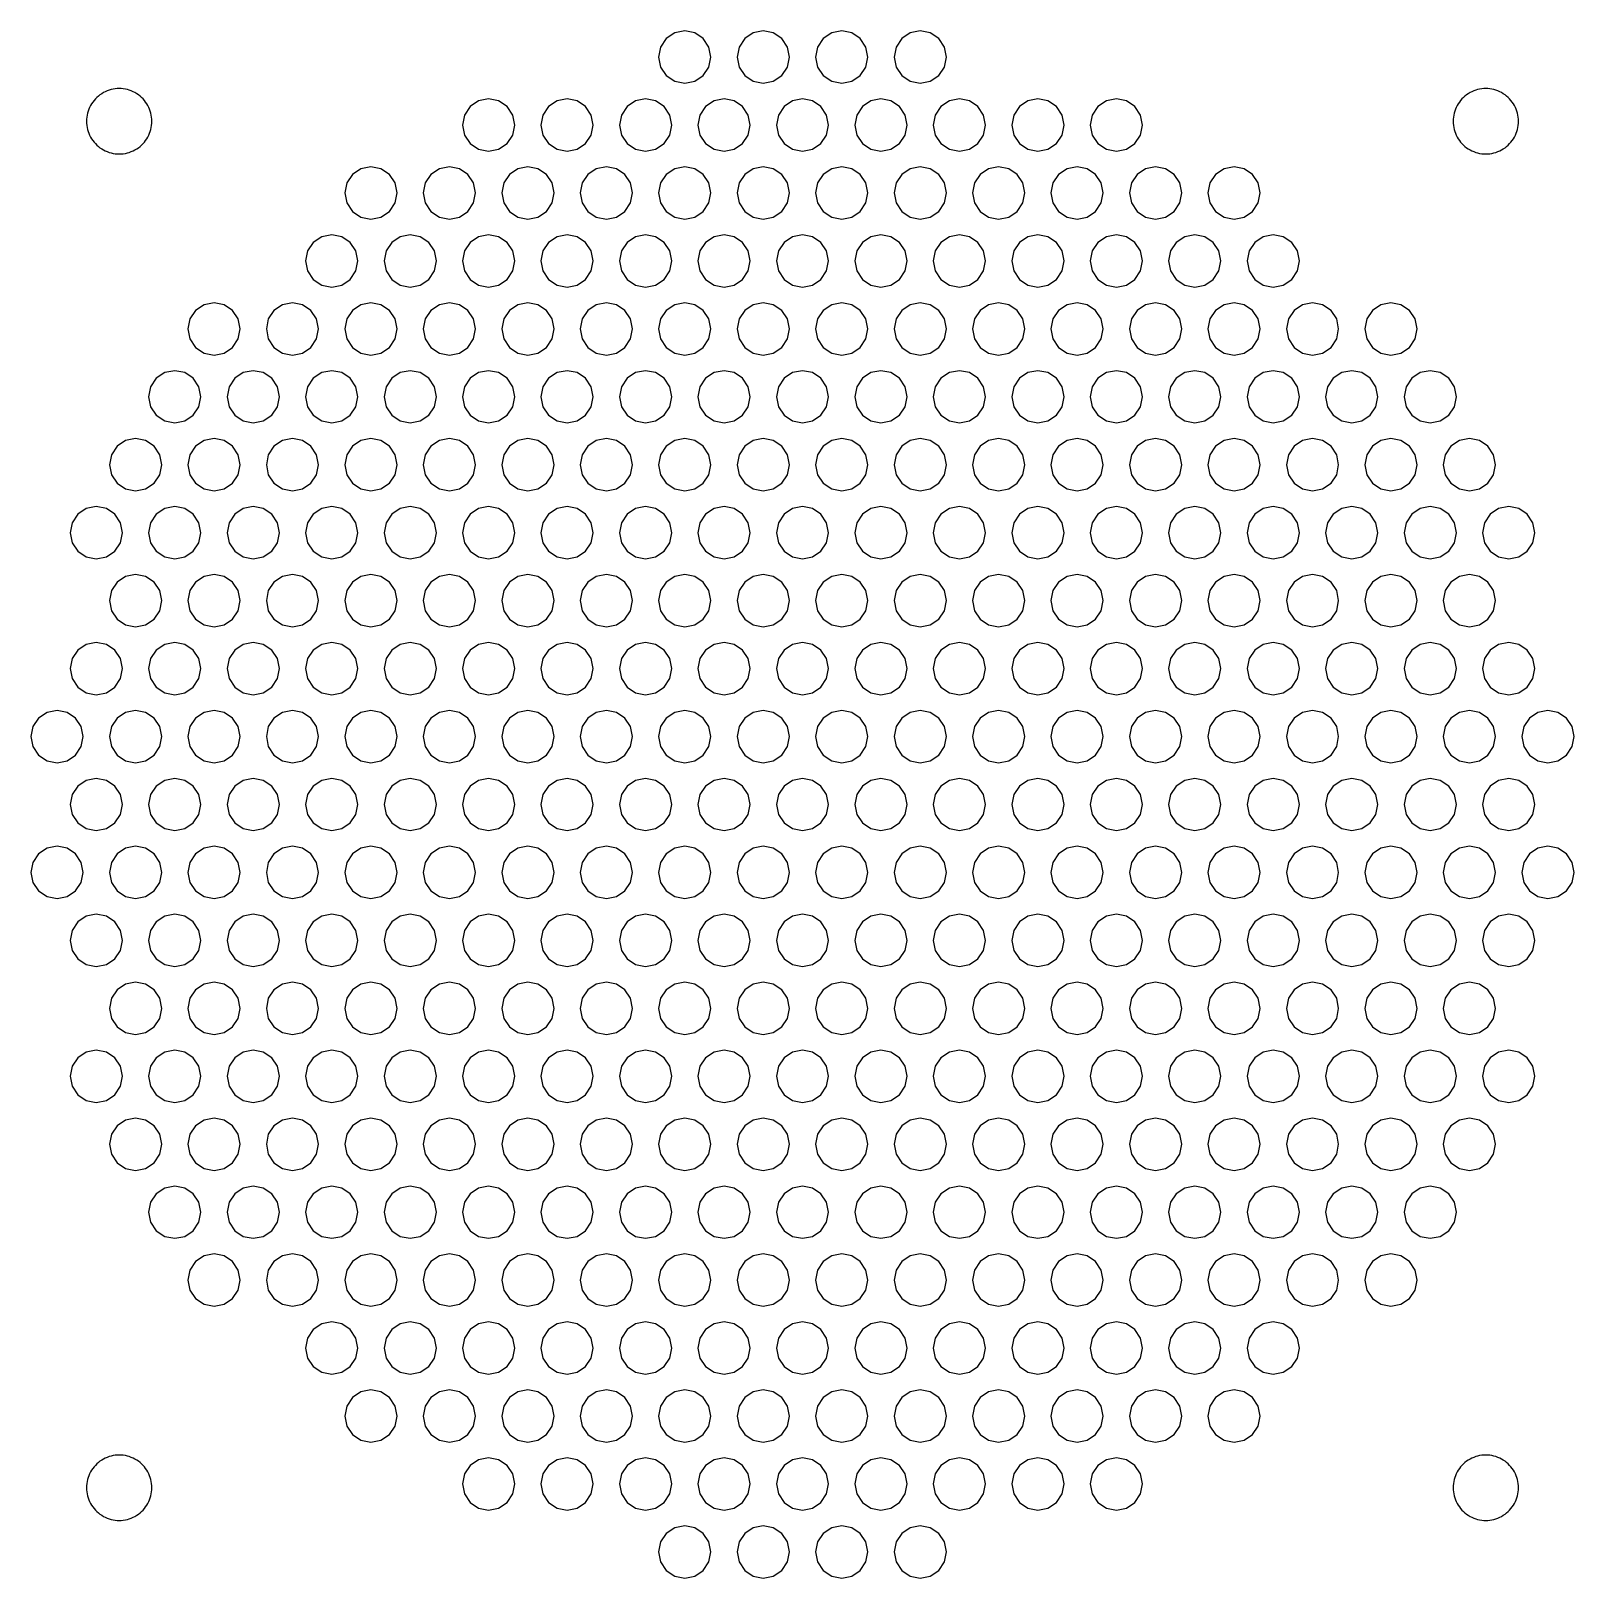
# Model space of a CAD drawing. Extents: x -59 to 59, y -59 to 59.
import ezdxf

# ---------------------------------------------------------------- set-up
doc = ezdxf.new("R2010")
doc.units = 0
doc.layers.get('0').update_dxf_attribs({"color": 1})

msp = doc.modelspace()

# ---------------------------------------------------------------- linework, layer by layer
at = {"color": 1}
for p, q in [((-9, 59.1577), (-9.76537, 59.0054)), ((-8.23462, 59.0054), (-9, 59.1577)), ((-3, 59.1577), (-3.76537, 59.0054)), ((-2.23462, 59.0054), (-3, 59.1577)), ((3, 59.1577), (2.23462, 59.0054)), ((3.76537, 59.0054), (3, 59.1577)), ((9, 59.1577), (8.23462, 59.0054)), ((9.76537, 59.0054), (9, 59.1577)), ((-10.4142, 58.5719), (-10.8477, 57.923)), ((-9.76537, 59.0054), (-10.4142, 58.5719)), ((-7.58578, 58.5719), (-8.23462, 59.0054)), ((-7.15224, 57.923), (-7.58578, 58.5719)), ((-4.4142, 58.5719), (-4.84775, 57.923)), ((-3.76537, 59.0054), (-4.4142, 58.5719)), ((-1.58578, 58.5719), (-2.23462, 59.0054)), ((-1.15224, 57.923), (-1.58578, 58.5719)), ((1.58578, 58.5719), (1.15224, 57.923)), ((2.23462, 59.0054), (1.58578, 58.5719)), ((4.4142, 58.5719), (3.76537, 59.0054)), ((4.84775, 57.923), (4.4142, 58.5719)), ((7.58578, 58.5719), (7.15224, 57.923)), ((8.23462, 59.0054), (7.58578, 58.5719)), ((10.4142, 58.5719), (9.76537, 59.0054)), ((10.8477, 57.923), (10.4142, 58.5719)), ((-10.8477, 57.923), (-11, 57.1577)), ((-11, 57.1577), (-10.8477, 56.3923)), ((-7, 57.1577), (-7.15224, 57.923)), ((-7.15224, 56.3923), (-7, 57.1577)), ((-4.84775, 57.923), (-5, 57.1577)), ((-5, 57.1577), (-4.84775, 56.3923)), ((-1, 57.1577), (-1.15224, 57.923)), ((-1.15224, 56.3923), (-1, 57.1577)), ((1.15224, 57.923), (1, 57.1577)), ((1, 57.1577), (1.15224, 56.3923)), ((5, 57.1577), (4.84775, 57.923)), ((4.84775, 56.3923), (5, 57.1577)), ((7.15224, 57.923), (7, 57.1577)), ((7, 57.1577), (7.15224, 56.3923)), ((11, 57.1577), (10.8477, 57.923)), ((10.8477, 56.3923), (11, 57.1577)), ((-10.8477, 56.3923), (-10.4142, 55.7435)), ((-10.4142, 55.7435), (-9.76537, 55.3099)), ((-8.23462, 55.3099), (-7.58578, 55.7435)), ((-7.58578, 55.7435), (-7.15224, 56.3923)), ((-4.84775, 56.3923), (-4.4142, 55.7435)), ((-4.4142, 55.7435), (-3.76537, 55.3099)), ((-2.23462, 55.3099), (-1.58578, 55.7435)), ((-1.58578, 55.7435), (-1.15224, 56.3923)), ((1.15224, 56.3923), (1.58578, 55.7435)), ((1.58578, 55.7435), (2.23462, 55.3099)), ((3.76537, 55.3099), (4.4142, 55.7435)), ((4.4142, 55.7435), (4.84775, 56.3923)), ((7.15224, 56.3923), (7.58578, 55.7435)), ((7.58578, 55.7435), (8.23462, 55.3099)), ((9.76537, 55.3099), (10.4142, 55.7435)), ((10.4142, 55.7435), (10.8477, 56.3923)), ((-53.4544, 54.4408), (-53.5896, 54.3608)), ((-53.3144, 54.5121), (-53.4544, 54.4408)), ((-53.1703, 54.5744), (-53.3144, 54.5121)), ((-53.0225, 54.6276), (-53.1703, 54.5744)), ((-52.8717, 54.6714), (-53.0225, 54.6276)), ((-52.7184, 54.7057), (-52.8717, 54.6714)), ((-52.5633, 54.7303), (-52.7184, 54.7057)), ((-52.407, 54.7451), (-52.5633, 54.7303)), ((-52.25, 54.75), (-52.407, 54.7451)), ((-52.093, 54.7451), (-52.25, 54.75)), ((-51.9367, 54.7303), (-52.093, 54.7451)), ((-51.7815, 54.7057), (-51.9367, 54.7303)), ((-51.6283, 54.6714), (-51.7815, 54.7057)), ((-51.4774, 54.6276), (-51.6283, 54.6714)), ((-51.3297, 54.5744), (-51.4774, 54.6276)), ((-51.1855, 54.5121), (-51.3297, 54.5744)), ((-51.0456, 54.4408), (-51.1855, 54.5121)), ((-50.9104, 54.3608), (-51.0456, 54.4408)), ((-9.76537, 55.3099), (-9, 55.1577)), ((-9, 55.1577), (-8.23462, 55.3099)), ((-3.76537, 55.3099), (-3, 55.1577)), ((-3, 55.1577), (-2.23462, 55.3099)), ((2.23462, 55.3099), (3, 55.1577)), ((3, 55.1577), (3.76537, 55.3099)), ((8.23462, 55.3099), (9, 55.1577)), ((9, 55.1577), (9.76537, 55.3099)), ((51.0456, 54.4408), (50.9104, 54.3608)), ((51.1855, 54.5121), (51.0456, 54.4408)), ((51.3297, 54.5744), (51.1855, 54.5121)), ((51.4774, 54.6276), (51.3297, 54.5744)), ((51.6283, 54.6714), (51.4774, 54.6276)), ((51.7815, 54.7057), (51.6283, 54.6714)), ((51.9367, 54.7303), (51.7815, 54.7057)), ((52.093, 54.7451), (51.9367, 54.7303)), ((52.25, 54.75), (52.093, 54.7451)), ((52.407, 54.7451), (52.25, 54.75)), ((52.5633, 54.7303), (52.407, 54.7451)), ((52.7184, 54.7057), (52.5633, 54.7303)), ((52.8717, 54.6714), (52.7184, 54.7057)), ((53.0225, 54.6276), (52.8717, 54.6714)), ((53.1703, 54.5744), (53.0225, 54.6276)), ((53.3144, 54.5121), (53.1703, 54.5744)), ((53.4544, 54.4408), (53.3144, 54.5121)), ((53.5896, 54.3608), (53.4544, 54.4408)), ((-54.5121, 53.3144), (-54.5744, 53.1703)), ((-54.4408, 53.4544), (-54.5121, 53.3144)), ((-54.3608, 53.5896), (-54.4408, 53.4544)), ((-54.2725, 53.7195), (-54.3608, 53.5896)), ((-54.1763, 53.8436), (-54.2725, 53.7195)), ((-54.0724, 53.9614), (-54.1763, 53.8436)), ((-53.9614, 54.0724), (-54.0724, 53.9614)), ((-53.8436, 54.1763), (-53.9614, 54.0724)), ((-53.7195, 54.2725), (-53.8436, 54.1763)), ((-53.5896, 54.3608), (-53.7195, 54.2725)), ((-50.7805, 54.2725), (-50.9104, 54.3608)), ((-50.6564, 54.1763), (-50.7805, 54.2725)), ((-50.5386, 54.0724), (-50.6564, 54.1763)), ((-50.4276, 53.9614), (-50.5386, 54.0724)), ((-50.3237, 53.8436), (-50.4276, 53.9614)), ((-50.2274, 53.7195), (-50.3237, 53.8436)), ((-50.1392, 53.5896), (-50.2274, 53.7195)), ((-50.0592, 53.4544), (-50.1392, 53.5896)), ((-49.9879, 53.3144), (-50.0592, 53.4544)), ((-49.9256, 53.1703), (-49.9879, 53.3144)), ((-25.4142, 53.3757), (-25.8477, 52.7269)), ((-24.7654, 53.8093), (-25.4142, 53.3757)), ((-24, 53.9615), (-24.7654, 53.8093)), ((-23.2346, 53.8093), (-24, 53.9615)), ((-22.5858, 53.3757), (-23.2346, 53.8093)), ((-22.1522, 52.7269), (-22.5858, 53.3757)), ((-19.4142, 53.3757), (-19.8477, 52.7269)), ((-18.7654, 53.8093), (-19.4142, 53.3757)), ((-18, 53.9615), (-18.7654, 53.8093)), ((-17.2346, 53.8093), (-18, 53.9615)), ((-16.5858, 53.3757), (-17.2346, 53.8093)), ((-16.1522, 52.7269), (-16.5858, 53.3757)), ((-13.4142, 53.3757), (-13.8477, 52.7269)), ((-12.7654, 53.8093), (-13.4142, 53.3757)), ((-12, 53.9615), (-12.7654, 53.8093)), ((-11.2346, 53.8093), (-12, 53.9615)), ((-10.5858, 53.3757), (-11.2346, 53.8093)), ((-10.1522, 52.7269), (-10.5858, 53.3757)), ((-7.4142, 53.3757), (-7.84775, 52.7269)), ((-6.76537, 53.8093), (-7.4142, 53.3757)), ((-6, 53.9615), (-6.76537, 53.8093)), ((-5.23462, 53.8093), (-6, 53.9615)), ((-4.58578, 53.3757), (-5.23462, 53.8093)), ((-4.15224, 52.7269), (-4.58578, 53.3757)), ((-1.4142, 53.3757), (-1.84775, 52.7269)), ((-0.76537, 53.8093), (-1.4142, 53.3757)), ((0, 53.9615), (-0.76537, 53.8093)), ((0.76537, 53.8093), (0, 53.9615)), ((1.4142, 53.3757), (0.76537, 53.8093)), ((1.84775, 52.7269), (1.4142, 53.3757)), ((4.58578, 53.3757), (4.15224, 52.7269)), ((5.23462, 53.8093), (4.58578, 53.3757)), ((6, 53.9615), (5.23462, 53.8093)), ((6.76537, 53.8093), (6, 53.9615)), ((7.4142, 53.3757), (6.76537, 53.8093)), ((7.84775, 52.7269), (7.4142, 53.3757)), ((10.5858, 53.3757), (10.1522, 52.7269)), ((11.2346, 53.8093), (10.5858, 53.3757)), ((12, 53.9615), (11.2346, 53.8093)), ((12.7654, 53.8093), (12, 53.9615)), ((13.4142, 53.3757), (12.7654, 53.8093)), ((13.8477, 52.7269), (13.4142, 53.3757)), ((16.5858, 53.3757), (16.1522, 52.7269)), ((17.2346, 53.8093), (16.5858, 53.3757)), ((18, 53.9615), (17.2346, 53.8093)), ((18.7654, 53.8093), (18, 53.9615)), ((19.4142, 53.3757), (18.7654, 53.8093)), ((19.8477, 52.7269), (19.4142, 53.3757)), ((22.5858, 53.3757), (22.1522, 52.7269)), ((23.2346, 53.8093), (22.5858, 53.3757)), ((24, 53.9615), (23.2346, 53.8093)), ((24.7654, 53.8093), (24, 53.9615)), ((25.4142, 53.3757), (24.7654, 53.8093)), ((25.8477, 52.7269), (25.4142, 53.3757)), ((49.9879, 53.3144), (49.9256, 53.1703)), ((50.0592, 53.4544), (49.9879, 53.3144)), ((50.1392, 53.5896), (50.0592, 53.4544)), ((50.2274, 53.7195), (50.1392, 53.5896)), ((50.3237, 53.8436), (50.2274, 53.7195)), ((50.4276, 53.9614), (50.3237, 53.8436)), ((50.5386, 54.0724), (50.4276, 53.9614)), ((50.6564, 54.1763), (50.5386, 54.0724)), ((50.7805, 54.2725), (50.6564, 54.1763)), ((50.9104, 54.3608), (50.7805, 54.2725)), ((53.7195, 54.2725), (53.5896, 54.3608)), ((53.8436, 54.1763), (53.7195, 54.2725)), ((53.9614, 54.0724), (53.8436, 54.1763)), ((54.0724, 53.9614), (53.9614, 54.0724)), ((54.1763, 53.8436), (54.0724, 53.9614)), ((54.2725, 53.7195), (54.1763, 53.8436)), ((54.3608, 53.5896), (54.2725, 53.7195)), ((54.4408, 53.4544), (54.3608, 53.5896)), ((54.5121, 53.3144), (54.4408, 53.4544)), ((54.5744, 53.1703), (54.5121, 53.3144)), ((-54.7451, 52.407), (-54.75, 52.25)), ((-54.75, 52.25), (-54.7451, 52.093)), ((-54.7303, 52.5633), (-54.7451, 52.407)), ((-54.7451, 52.093), (-54.7303, 51.9367)), ((-54.7057, 52.7184), (-54.7303, 52.5633)), ((-54.6714, 52.8717), (-54.7057, 52.7184)), ((-54.6276, 53.0225), (-54.6714, 52.8717)), ((-54.5744, 53.1703), (-54.6276, 53.0225)), ((-49.8723, 53.0225), (-49.9256, 53.1703)), ((-49.8285, 52.8717), (-49.8723, 53.0225)), ((-49.7943, 52.7184), (-49.8285, 52.8717)), ((-49.7697, 52.5633), (-49.7943, 52.7184)), ((-49.7549, 52.407), (-49.7697, 52.5633)), ((-49.7697, 51.9367), (-49.7549, 52.093)), ((-49.75, 52.25), (-49.7549, 52.407)), ((-49.7549, 52.093), (-49.75, 52.25)), ((-25.8477, 52.7269), (-26, 51.9615)), ((-22, 51.9615), (-22.1522, 52.7269)), ((-19.8477, 52.7269), (-20, 51.9615)), ((-16, 51.9615), (-16.1522, 52.7269)), ((-13.8477, 52.7269), (-14, 51.9615)), ((-10, 51.9615), (-10.1522, 52.7269)), ((-7.84775, 52.7269), (-8, 51.9615)), ((-4, 51.9615), (-4.15224, 52.7269)), ((-1.84775, 52.7269), (-2, 51.9615)), ((2, 51.9615), (1.84775, 52.7269)), ((4.15224, 52.7269), (4, 51.9615)), ((8, 51.9615), (7.84775, 52.7269)), ((10.1522, 52.7269), (10, 51.9615)), ((14, 51.9615), (13.8477, 52.7269)), ((16.1522, 52.7269), (16, 51.9615)), ((20, 51.9615), (19.8477, 52.7269)), ((22.1522, 52.7269), (22, 51.9615)), ((26, 51.9615), (25.8477, 52.7269)), ((49.7549, 52.407), (49.75, 52.25)), ((49.75, 52.25), (49.7549, 52.093)), ((49.7697, 52.5633), (49.7549, 52.407)), ((49.7549, 52.093), (49.7697, 51.9367)), ((49.7943, 52.7184), (49.7697, 52.5633)), ((49.8285, 52.8717), (49.7943, 52.7184)), ((49.8723, 53.0225), (49.8285, 52.8717)), ((49.9256, 53.1703), (49.8723, 53.0225)), ((54.6276, 53.0225), (54.5744, 53.1703)), ((54.6714, 52.8717), (54.6276, 53.0225)), ((54.7057, 52.7184), (54.6714, 52.8717)), ((54.7303, 52.5633), (54.7057, 52.7184)), ((54.7451, 52.407), (54.7303, 52.5633)), ((54.7303, 51.9367), (54.7451, 52.093)), ((54.75, 52.25), (54.7451, 52.407)), ((54.7451, 52.093), (54.75, 52.25)), ((-54.7303, 51.9367), (-54.7057, 51.7815)), ((-54.7057, 51.7815), (-54.6714, 51.6283)), ((-54.6714, 51.6283), (-54.6276, 51.4774)), ((-54.6276, 51.4774), (-54.5744, 51.3297)), ((-54.5744, 51.3297), (-54.5121, 51.1855)), ((-54.5121, 51.1855), (-54.4408, 51.0456)), ((-54.4408, 51.0456), (-54.3608, 50.9104)), ((-54.3608, 50.9104), (-54.2725, 50.7805)), ((-50.2274, 50.7805), (-50.1392, 50.9104)), ((-50.1392, 50.9104), (-50.0592, 51.0456)), ((-50.0592, 51.0456), (-49.9879, 51.1855)), ((-49.9879, 51.1855), (-49.9256, 51.3297)), ((-49.9256, 51.3297), (-49.8723, 51.4774)), ((-49.8723, 51.4774), (-49.8285, 51.6283)), ((-49.8285, 51.6283), (-49.7943, 51.7815)), ((-49.7943, 51.7815), (-49.7697, 51.9367)), ((-26, 51.9615), (-25.8477, 51.1962)), ((-25.8477, 51.1962), (-25.4142, 50.5473)), ((-22.5858, 50.5473), (-22.1522, 51.1962)), ((-22.1522, 51.1962), (-22, 51.9615)), ((-20, 51.9615), (-19.8477, 51.1962)), ((-19.8477, 51.1962), (-19.4142, 50.5473)), ((-16.5858, 50.5473), (-16.1522, 51.1962)), ((-16.1522, 51.1962), (-16, 51.9615)), ((-14, 51.9615), (-13.8477, 51.1962)), ((-13.8477, 51.1962), (-13.4142, 50.5473)), ((-10.5858, 50.5473), (-10.1522, 51.1962)), ((-10.1522, 51.1962), (-10, 51.9615)), ((-8, 51.9615), (-7.84775, 51.1962)), ((-7.84775, 51.1962), (-7.4142, 50.5473)), ((-4.58578, 50.5473), (-4.15224, 51.1962)), ((-4.15224, 51.1962), (-4, 51.9615)), ((-2, 51.9615), (-1.84775, 51.1962)), ((-1.84775, 51.1962), (-1.4142, 50.5473)), ((1.4142, 50.5473), (1.84775, 51.1962)), ((1.84775, 51.1962), (2, 51.9615)), ((4, 51.9615), (4.15224, 51.1962)), ((4.15224, 51.1962), (4.58578, 50.5473)), ((7.4142, 50.5473), (7.84775, 51.1962)), ((7.84775, 51.1962), (8, 51.9615)), ((10, 51.9615), (10.1522, 51.1962)), ((10.1522, 51.1962), (10.5858, 50.5473)), ((13.4142, 50.5473), (13.8477, 51.1962)), ((13.8477, 51.1962), (14, 51.9615)), ((16, 51.9615), (16.1522, 51.1962)), ((16.1522, 51.1962), (16.5858, 50.5473)), ((19.4142, 50.5473), (19.8477, 51.1962)), ((19.8477, 51.1962), (20, 51.9615)), ((22, 51.9615), (22.1522, 51.1962)), ((22.1522, 51.1962), (22.5858, 50.5473)), ((25.4142, 50.5473), (25.8477, 51.1962)), ((25.8477, 51.1962), (26, 51.9615)), ((49.7697, 51.9367), (49.7943, 51.7815)), ((49.7943, 51.7815), (49.8285, 51.6283)), ((49.8285, 51.6283), (49.8723, 51.4774)), ((49.8723, 51.4774), (49.9256, 51.3297)), ((49.9256, 51.3297), (49.9879, 51.1855)), ((49.9879, 51.1855), (50.0592, 51.0456)), ((50.0592, 51.0456), (50.1392, 50.9104)), ((50.1392, 50.9104), (50.2274, 50.7805)), ((54.2725, 50.7805), (54.3608, 50.9104)), ((54.3608, 50.9104), (54.4408, 51.0456)), ((54.4408, 51.0456), (54.5121, 51.1855)), ((54.5121, 51.1855), (54.5744, 51.3297)), ((54.5744, 51.3297), (54.6276, 51.4774)), ((54.6276, 51.4774), (54.6714, 51.6283)), ((54.6714, 51.6283), (54.7057, 51.7815)), ((54.7057, 51.7815), (54.7303, 51.9367)), ((-54.2725, 50.7805), (-54.1763, 50.6564)), ((-54.1763, 50.6564), (-54.0724, 50.5386)), ((-54.0724, 50.5386), (-53.9614, 50.4276)), ((-53.9614, 50.4276), (-53.8436, 50.3237)), ((-53.8436, 50.3237), (-53.7195, 50.2274)), ((-53.7195, 50.2274), (-53.5896, 50.1392)), ((-53.5896, 50.1392), (-53.4544, 50.0592)), ((-53.4544, 50.0592), (-53.3144, 49.9879)), ((-53.3144, 49.9879), (-53.1703, 49.9256)), ((-53.1703, 49.9256), (-53.0225, 49.8723)), ((-53.0225, 49.8723), (-52.8717, 49.8285)), ((-52.8717, 49.8285), (-52.7184, 49.7943)), ((-52.7184, 49.7943), (-52.5633, 49.7697)), ((-52.5633, 49.7697), (-52.407, 49.7549)), ((-52.407, 49.7549), (-52.25, 49.75)), ((-52.25, 49.75), (-52.093, 49.7549)), ((-52.093, 49.7549), (-51.9367, 49.7697)), ((-51.9367, 49.7697), (-51.7815, 49.7943)), ((-51.7815, 49.7943), (-51.6283, 49.8285)), ((-51.6283, 49.8285), (-51.4774, 49.8723)), ((-51.4774, 49.8723), (-51.3297, 49.9256)), ((-51.3297, 49.9256), (-51.1855, 49.9879)), ((-51.1855, 49.9879), (-51.0456, 50.0592)), ((-51.0456, 50.0592), (-50.9104, 50.1392)), ((-50.9104, 50.1392), (-50.7805, 50.2274)), ((-50.7805, 50.2274), (-50.6564, 50.3237)), ((-50.6564, 50.3237), (-50.5386, 50.4276)), ((-50.5386, 50.4276), (-50.4276, 50.5386)), ((-50.4276, 50.5386), (-50.3237, 50.6564)), ((-50.3237, 50.6564), (-50.2274, 50.7805)), ((-25.4142, 50.5473), (-24.7654, 50.1138)), ((-24.7654, 50.1138), (-24, 49.9615)), ((-24, 49.9615), (-23.2346, 50.1138)), ((-23.2346, 50.1138), (-22.5858, 50.5473)), ((-19.4142, 50.5473), (-18.7654, 50.1138)), ((-18.7654, 50.1138), (-18, 49.9615)), ((-18, 49.9615), (-17.2346, 50.1138)), ((-17.2346, 50.1138), (-16.5858, 50.5473)), ((-13.4142, 50.5473), (-12.7654, 50.1138)), ((-12.7654, 50.1138), (-12, 49.9615)), ((-12, 49.9615), (-11.2346, 50.1138)), ((-11.2346, 50.1138), (-10.5858, 50.5473)), ((-7.4142, 50.5473), (-6.76537, 50.1138)), ((-6.76537, 50.1138), (-6, 49.9615)), ((-6, 49.9615), (-5.23462, 50.1138)), ((-5.23462, 50.1138), (-4.58578, 50.5473)), ((-1.4142, 50.5473), (-0.76537, 50.1138)), ((-0.76537, 50.1138), (0, 49.9615)), ((0, 49.9615), (0.76537, 50.1138)), ((0.76537, 50.1138), (1.4142, 50.5473)), ((4.58578, 50.5473), (5.23462, 50.1138)), ((5.23462, 50.1138), (6, 49.9615)), ((6, 49.9615), (6.76537, 50.1138)), ((6.76537, 50.1138), (7.4142, 50.5473)), ((10.5858, 50.5473), (11.2346, 50.1138)), ((11.2346, 50.1138), (12, 49.9615)), ((12, 49.9615), (12.7654, 50.1138)), ((12.7654, 50.1138), (13.4142, 50.5473)), ((16.5858, 50.5473), (17.2346, 50.1138)), ((17.2346, 50.1138), (18, 49.9615)), ((18, 49.9615), (18.7654, 50.1138)), ((18.7654, 50.1138), (19.4142, 50.5473)), ((22.5858, 50.5473), (23.2346, 50.1138)), ((23.2346, 50.1138), (24, 49.9615)), ((24, 49.9615), (24.7654, 50.1138)), ((24.7654, 50.1138), (25.4142, 50.5473)), ((50.2274, 50.7805), (50.3237, 50.6564)), ((50.3237, 50.6564), (50.4276, 50.5386)), ((50.4276, 50.5386), (50.5386, 50.4276)), ((50.5386, 50.4276), (50.6564, 50.3237)), ((50.6564, 50.3237), (50.7805, 50.2274)), ((50.7805, 50.2274), (50.9104, 50.1392)), ((50.9104, 50.1392), (51.0456, 50.0592)), ((51.0456, 50.0592), (51.1855, 49.9879)), ((51.1855, 49.9879), (51.3297, 49.9256)), ((51.3297, 49.9256), (51.4774, 49.8723)), ((51.4774, 49.8723), (51.6283, 49.8285)), ((51.6283, 49.8285), (51.7815, 49.7943)), ((51.7815, 49.7943), (51.9367, 49.7697)), ((51.9367, 49.7697), (52.093, 49.7549)), ((52.093, 49.7549), (52.25, 49.75)), ((52.25, 49.75), (52.407, 49.7549)), ((52.407, 49.7549), (52.5633, 49.7697)), ((52.5633, 49.7697), (52.7184, 49.7943)), ((52.7184, 49.7943), (52.8717, 49.8285)), ((52.8717, 49.8285), (53.0225, 49.8723)), ((53.0225, 49.8723), (53.1703, 49.9256)), ((53.1703, 49.9256), (53.3144, 49.9879)), ((53.3144, 49.9879), (53.4544, 50.0592)), ((53.4544, 50.0592), (53.5896, 50.1392)), ((53.5896, 50.1392), (53.7195, 50.2274)), ((53.7195, 50.2274), (53.8436, 50.3237)), ((53.8436, 50.3237), (53.9614, 50.4276)), ((53.9614, 50.4276), (54.0724, 50.5386)), ((54.0724, 50.5386), (54.1763, 50.6564)), ((54.1763, 50.6564), (54.2725, 50.7805)), ((-33.7654, 48.6131), (-34.4142, 48.1796)), ((-33, 48.7654), (-33.7654, 48.6131)), ((-32.2346, 48.6131), (-33, 48.7654)), ((-31.5858, 48.1796), (-32.2346, 48.6131)), ((-27.7654, 48.6131), (-28.4142, 48.1796)), ((-27, 48.7654), (-27.7654, 48.6131)), ((-26.2346, 48.6131), (-27, 48.7654)), ((-25.5858, 48.1796), (-26.2346, 48.6131)), ((-21.7654, 48.6131), (-22.4142, 48.1796)), ((-21, 48.7654), (-21.7654, 48.6131)), ((-20.2346, 48.6131), (-21, 48.7654)), ((-19.5858, 48.1796), (-20.2346, 48.6131)), ((-15.7654, 48.6131), (-16.4142, 48.1796)), ((-15, 48.7654), (-15.7654, 48.6131)), ((-14.2346, 48.6131), (-15, 48.7654)), ((-13.5858, 48.1796), (-14.2346, 48.6131)), ((-9.76537, 48.6131), (-10.4142, 48.1796)), ((-9, 48.7654), (-9.76537, 48.6131)), ((-8.23462, 48.6131), (-9, 48.7654)), ((-7.58578, 48.1796), (-8.23462, 48.6131)), ((-3.76537, 48.6131), (-4.4142, 48.1796)), ((-3, 48.7654), (-3.76537, 48.6131)), ((-2.23462, 48.6131), (-3, 48.7654)), ((-1.58578, 48.1796), (-2.23462, 48.6131)), ((2.23462, 48.6131), (1.58578, 48.1796)), ((3, 48.7654), (2.23462, 48.6131)), ((3.76537, 48.6131), (3, 48.7654)), ((4.4142, 48.1796), (3.76537, 48.6131)), ((8.23462, 48.6131), (7.58578, 48.1796)), ((9, 48.7654), (8.23462, 48.6131)), ((9.76537, 48.6131), (9, 48.7654)), ((10.4142, 48.1796), (9.76537, 48.6131)), ((14.2346, 48.6131), (13.5858, 48.1796)), ((15, 48.7654), (14.2346, 48.6131)), ((15.7654, 48.6131), (15, 48.7654)), ((16.4142, 48.1796), (15.7654, 48.6131)), ((20.2346, 48.6131), (19.5858, 48.1796)), ((21, 48.7654), (20.2346, 48.6131)), ((21.7654, 48.6131), (21, 48.7654)), ((22.4142, 48.1796), (21.7654, 48.6131)), ((26.2346, 48.6131), (25.5858, 48.1796)), ((27, 48.7654), (26.2346, 48.6131)), ((27.7654, 48.6131), (27, 48.7654)), ((28.4142, 48.1796), (27.7654, 48.6131)), ((32.2346, 48.6131), (31.5858, 48.1796)), ((33, 48.7654), (32.2346, 48.6131)), ((33.7654, 48.6131), (33, 48.7654)), ((34.4142, 48.1796), (33.7654, 48.6131)), ((-34.8477, 47.5307), (-35, 46.7654)), ((-34.4142, 48.1796), (-34.8477, 47.5307)), ((-31.1522, 47.5307), (-31.5858, 48.1796)), ((-31, 46.7654), (-31.1522, 47.5307)), ((-28.8477, 47.5307), (-29, 46.7654)), ((-28.4142, 48.1796), (-28.8477, 47.5307)), ((-25.1522, 47.5307), (-25.5858, 48.1796)), ((-25, 46.7654), (-25.1522, 47.5307)), ((-22.8477, 47.5307), (-23, 46.7654)), ((-22.4142, 48.1796), (-22.8477, 47.5307)), ((-19.1522, 47.5307), (-19.5858, 48.1796)), ((-19, 46.7654), (-19.1522, 47.5307)), ((-16.8477, 47.5307), (-17, 46.7654)), ((-16.4142, 48.1796), (-16.8477, 47.5307)), ((-13.1522, 47.5307), (-13.5858, 48.1796)), ((-13, 46.7654), (-13.1522, 47.5307)), ((-10.8477, 47.5307), (-11, 46.7654)), ((-10.4142, 48.1796), (-10.8477, 47.5307)), ((-7.15224, 47.5307), (-7.58578, 48.1796)), ((-7, 46.7654), (-7.15224, 47.5307)), ((-4.84775, 47.5307), (-5, 46.7654)), ((-4.4142, 48.1796), (-4.84775, 47.5307)), ((-1.15224, 47.5307), (-1.58578, 48.1796)), ((-1, 46.7654), (-1.15224, 47.5307)), ((1.15224, 47.5307), (1, 46.7654)), ((1.58578, 48.1796), (1.15224, 47.5307)), ((4.84775, 47.5307), (4.4142, 48.1796)), ((5, 46.7654), (4.84775, 47.5307)), ((7.15224, 47.5307), (7, 46.7654)), ((7.58578, 48.1796), (7.15224, 47.5307)), ((10.8477, 47.5307), (10.4142, 48.1796)), ((11, 46.7654), (10.8477, 47.5307)), ((13.1522, 47.5307), (13, 46.7654)), ((13.5858, 48.1796), (13.1522, 47.5307)), ((16.8477, 47.5307), (16.4142, 48.1796)), ((17, 46.7654), (16.8477, 47.5307)), ((19.1522, 47.5307), (19, 46.7654)), ((19.5858, 48.1796), (19.1522, 47.5307)), ((22.8477, 47.5307), (22.4142, 48.1796)), ((23, 46.7654), (22.8477, 47.5307)), ((25.1522, 47.5307), (25, 46.7654)), ((25.5858, 48.1796), (25.1522, 47.5307)), ((28.8477, 47.5307), (28.4142, 48.1796)), ((29, 46.7654), (28.8477, 47.5307)), ((31.1522, 47.5307), (31, 46.7654)), ((31.5858, 48.1796), (31.1522, 47.5307)), ((34.8477, 47.5307), (34.4142, 48.1796)), ((35, 46.7654), (34.8477, 47.5307)), ((-35, 46.7654), (-34.8477, 46)), ((-31.1522, 46), (-31, 46.7654)), ((-29, 46.7654), (-28.8477, 46)), ((-25.1522, 46), (-25, 46.7654)), ((-23, 46.7654), (-22.8477, 46)), ((-19.1522, 46), (-19, 46.7654)), ((-17, 46.7654), (-16.8477, 46)), ((-13.1522, 46), (-13, 46.7654)), ((-11, 46.7654), (-10.8477, 46)), ((-7.15224, 46), (-7, 46.7654)), ((-5, 46.7654), (-4.84775, 46)), ((-1.15224, 46), (-1, 46.7654)), ((1, 46.7654), (1.15224, 46)), ((4.84775, 46), (5, 46.7654)), ((7, 46.7654), (7.15224, 46)), ((10.8477, 46), (11, 46.7654)), ((13, 46.7654), (13.1522, 46)), ((16.8477, 46), (17, 46.7654)), ((19, 46.7654), (19.1522, 46)), ((22.8477, 46), (23, 46.7654)), ((25, 46.7654), (25.1522, 46)), ((28.8477, 46), (29, 46.7654)), ((31, 46.7654), (31.1522, 46)), ((34.8477, 46), (35, 46.7654)), ((-34.8477, 46), (-34.4142, 45.3512)), ((-34.4142, 45.3512), (-33.7654, 44.9176)), ((-32.2346, 44.9176), (-31.5858, 45.3512)), ((-31.5858, 45.3512), (-31.1522, 46)), ((-28.8477, 46), (-28.4142, 45.3512)), ((-28.4142, 45.3512), (-27.7654, 44.9176)), ((-26.2346, 44.9176), (-25.5858, 45.3512)), ((-25.5858, 45.3512), (-25.1522, 46)), ((-22.8477, 46), (-22.4142, 45.3512)), ((-22.4142, 45.3512), (-21.7654, 44.9176)), ((-20.2346, 44.9176), (-19.5858, 45.3512)), ((-19.5858, 45.3512), (-19.1522, 46)), ((-16.8477, 46), (-16.4142, 45.3512)), ((-16.4142, 45.3512), (-15.7654, 44.9176)), ((-14.2346, 44.9176), (-13.5858, 45.3512)), ((-13.5858, 45.3512), (-13.1522, 46)), ((-10.8477, 46), (-10.4142, 45.3512)), ((-10.4142, 45.3512), (-9.76537, 44.9176)), ((-8.23462, 44.9176), (-7.58578, 45.3512)), ((-7.58578, 45.3512), (-7.15224, 46)), ((-4.84775, 46), (-4.4142, 45.3512)), ((-4.4142, 45.3512), (-3.76537, 44.9176)), ((-2.23462, 44.9176), (-1.58578, 45.3512)), ((-1.58578, 45.3512), (-1.15224, 46)), ((1.15224, 46), (1.58578, 45.3512)), ((1.58578, 45.3512), (2.23462, 44.9176)), ((3.76537, 44.9176), (4.4142, 45.3512)), ((4.4142, 45.3512), (4.84775, 46)), ((7.15224, 46), (7.58578, 45.3512)), ((7.58578, 45.3512), (8.23462, 44.9176)), ((9.76537, 44.9176), (10.4142, 45.3512)), ((10.4142, 45.3512), (10.8477, 46)), ((13.1522, 46), (13.5858, 45.3512)), ((13.5858, 45.3512), (14.2346, 44.9176)), ((15.7654, 44.9176), (16.4142, 45.3512)), ((16.4142, 45.3512), (16.8477, 46)), ((19.1522, 46), (19.5858, 45.3512)), ((19.5858, 45.3512), (20.2346, 44.9176)), ((21.7654, 44.9176), (22.4142, 45.3512)), ((22.4142, 45.3512), (22.8477, 46)), ((25.1522, 46), (25.5858, 45.3512)), ((25.5858, 45.3512), (26.2346, 44.9176)), ((27.7654, 44.9176), (28.4142, 45.3512)), ((28.4142, 45.3512), (28.8477, 46)), ((31.1522, 46), (31.5858, 45.3512)), ((31.5858, 45.3512), (32.2346, 44.9176)), ((33.7654, 44.9176), (34.4142, 45.3512)), ((34.4142, 45.3512), (34.8477, 46)), ((-33.7654, 44.9176), (-33, 44.7654)), ((-33, 44.7654), (-32.2346, 44.9176)), ((-27.7654, 44.9176), (-27, 44.7654)), ((-27, 44.7654), (-26.2346, 44.9176)), ((-21.7654, 44.9176), (-21, 44.7654)), ((-21, 44.7654), (-20.2346, 44.9176)), ((-15.7654, 44.9176), (-15, 44.7654)), ((-15, 44.7654), (-14.2346, 44.9176)), ((-9.76537, 44.9176), (-9, 44.7654)), ((-9, 44.7654), (-8.23462, 44.9176)), ((-3.76537, 44.9176), (-3, 44.7654)), ((-3, 44.7654), (-2.23462, 44.9176)), ((2.23462, 44.9176), (3, 44.7654)), ((3, 44.7654), (3.76537, 44.9176)), ((8.23462, 44.9176), (9, 44.7654)), ((9, 44.7654), (9.76537, 44.9176)), ((14.2346, 44.9176), (15, 44.7654)), ((15, 44.7654), (15.7654, 44.9176)), ((20.2346, 44.9176), (21, 44.7654)), ((21, 44.7654), (21.7654, 44.9176)), ((26.2346, 44.9176), (27, 44.7654)), ((27, 44.7654), (27.7654, 44.9176)), ((32.2346, 44.9176), (33, 44.7654)), ((33, 44.7654), (33.7654, 44.9176)), ((-37.4142, 42.9834), (-37.8477, 42.3346)), ((-36.7654, 43.417), (-37.4142, 42.9834)), ((-36, 43.5692), (-36.7654, 43.417)), ((-35.2346, 43.417), (-36, 43.5692)), ((-34.5858, 42.9834), (-35.2346, 43.417)), ((-34.1522, 42.3346), (-34.5858, 42.9834)), ((-31.4142, 42.9834), (-31.8477, 42.3346)), ((-30.7654, 43.417), (-31.4142, 42.9834)), ((-30, 43.5692), (-30.7654, 43.417)), ((-29.2346, 43.417), (-30, 43.5692)), ((-28.5858, 42.9834), (-29.2346, 43.417)), ((-28.1522, 42.3346), (-28.5858, 42.9834)), ((-25.4142, 42.9834), (-25.8477, 42.3346)), ((-24.7654, 43.417), (-25.4142, 42.9834)), ((-24, 43.5692), (-24.7654, 43.417)), ((-23.2346, 43.417), (-24, 43.5692)), ((-22.5858, 42.9834), (-23.2346, 43.417)), ((-22.1522, 42.3346), (-22.5858, 42.9834)), ((-19.4142, 42.9834), (-19.8477, 42.3346)), ((-18.7654, 43.417), (-19.4142, 42.9834)), ((-18, 43.5692), (-18.7654, 43.417)), ((-17.2346, 43.417), (-18, 43.5692)), ((-16.5858, 42.9834), (-17.2346, 43.417)), ((-16.1522, 42.3346), (-16.5858, 42.9834)), ((-13.4142, 42.9834), (-13.8477, 42.3346)), ((-12.7654, 43.417), (-13.4142, 42.9834)), ((-12, 43.5692), (-12.7654, 43.417)), ((-11.2346, 43.417), (-12, 43.5692)), ((-10.5858, 42.9834), (-11.2346, 43.417)), ((-10.1522, 42.3346), (-10.5858, 42.9834)), ((-7.4142, 42.9834), (-7.84775, 42.3346)), ((-6.76537, 43.417), (-7.4142, 42.9834)), ((-6, 43.5692), (-6.76537, 43.417)), ((-5.23462, 43.417), (-6, 43.5692)), ((-4.58578, 42.9834), (-5.23462, 43.417)), ((-4.15224, 42.3346), (-4.58578, 42.9834)), ((-1.4142, 42.9834), (-1.84775, 42.3346)), ((-0.76537, 43.417), (-1.4142, 42.9834)), ((0, 43.5692), (-0.76537, 43.417)), ((0.76537, 43.417), (0, 43.5692)), ((1.4142, 42.9834), (0.76537, 43.417)), ((1.84775, 42.3346), (1.4142, 42.9834)), ((4.58578, 42.9834), (4.15224, 42.3346)), ((5.23462, 43.417), (4.58578, 42.9834)), ((6, 43.5692), (5.23462, 43.417)), ((6.76537, 43.417), (6, 43.5692)), ((7.4142, 42.9834), (6.76537, 43.417)), ((7.84775, 42.3346), (7.4142, 42.9834)), ((10.5858, 42.9834), (10.1522, 42.3346)), ((11.2346, 43.417), (10.5858, 42.9834)), ((12, 43.5692), (11.2346, 43.417)), ((12.7654, 43.417), (12, 43.5692)), ((13.4142, 42.9834), (12.7654, 43.417)), ((13.8477, 42.3346), (13.4142, 42.9834)), ((16.5858, 42.9834), (16.1522, 42.3346)), ((17.2346, 43.417), (16.5858, 42.9834)), ((18, 43.5692), (17.2346, 43.417)), ((18.7654, 43.417), (18, 43.5692)), ((19.4142, 42.9834), (18.7654, 43.417)), ((19.8477, 42.3346), (19.4142, 42.9834)), ((22.5858, 42.9834), (22.1522, 42.3346)), ((23.2346, 43.417), (22.5858, 42.9834)), ((24, 43.5692), (23.2346, 43.417)), ((24.7654, 43.417), (24, 43.5692)), ((25.4142, 42.9834), (24.7654, 43.417)), ((25.8477, 42.3346), (25.4142, 42.9834)), ((28.5858, 42.9834), (28.1522, 42.3346)), ((29.2346, 43.417), (28.5858, 42.9834)), ((30, 43.5692), (29.2346, 43.417)), ((30.7654, 43.417), (30, 43.5692)), ((31.4142, 42.9834), (30.7654, 43.417)), ((31.8477, 42.3346), (31.4142, 42.9834)), ((34.5858, 42.9834), (34.1522, 42.3346)), ((35.2346, 43.417), (34.5858, 42.9834)), ((36, 43.5692), (35.2346, 43.417)), ((36.7654, 43.417), (36, 43.5692)), ((37.4142, 42.9834), (36.7654, 43.417)), ((37.8477, 42.3346), (37.4142, 42.9834)), ((-37.8477, 42.3346), (-38, 41.5692)), ((-38, 41.5692), (-37.8477, 40.8038)), ((-34, 41.5692), (-34.1522, 42.3346)), ((-34.1522, 40.8038), (-34, 41.5692)), ((-31.8477, 42.3346), (-32, 41.5692)), ((-32, 41.5692), (-31.8477, 40.8038)), ((-28, 41.5692), (-28.1522, 42.3346)), ((-28.1522, 40.8038), (-28, 41.5692)), ((-25.8477, 42.3346), (-26, 41.5692)), ((-26, 41.5692), (-25.8477, 40.8038)), ((-22, 41.5692), (-22.1522, 42.3346)), ((-22.1522, 40.8038), (-22, 41.5692)), ((-19.8477, 42.3346), (-20, 41.5692)), ((-20, 41.5692), (-19.8477, 40.8038)), ((-16, 41.5692), (-16.1522, 42.3346)), ((-16.1522, 40.8038), (-16, 41.5692)), ((-13.8477, 42.3346), (-14, 41.5692)), ((-14, 41.5692), (-13.8477, 40.8038)), ((-10, 41.5692), (-10.1522, 42.3346)), ((-10.1522, 40.8038), (-10, 41.5692)), ((-7.84775, 42.3346), (-8, 41.5692)), ((-8, 41.5692), (-7.84775, 40.8038)), ((-4, 41.5692), (-4.15224, 42.3346)), ((-4.15224, 40.8038), (-4, 41.5692)), ((-1.84775, 42.3346), (-2, 41.5692)), ((-2, 41.5692), (-1.84775, 40.8038)), ((2, 41.5692), (1.84775, 42.3346)), ((1.84775, 40.8038), (2, 41.5692)), ((4.15224, 42.3346), (4, 41.5692)), ((4, 41.5692), (4.15224, 40.8038)), ((8, 41.5692), (7.84775, 42.3346)), ((7.84775, 40.8038), (8, 41.5692)), ((10.1522, 42.3346), (10, 41.5692)), ((10, 41.5692), (10.1522, 40.8038)), ((14, 41.5692), (13.8477, 42.3346)), ((13.8477, 40.8038), (14, 41.5692)), ((16.1522, 42.3346), (16, 41.5692)), ((16, 41.5692), (16.1522, 40.8038)), ((20, 41.5692), (19.8477, 42.3346)), ((19.8477, 40.8038), (20, 41.5692)), ((22.1522, 42.3346), (22, 41.5692)), ((22, 41.5692), (22.1522, 40.8038)), ((26, 41.5692), (25.8477, 42.3346)), ((25.8477, 40.8038), (26, 41.5692)), ((28.1522, 42.3346), (28, 41.5692)), ((28, 41.5692), (28.1522, 40.8038)), ((32, 41.5692), (31.8477, 42.3346)), ((31.8477, 40.8038), (32, 41.5692)), ((34.1522, 42.3346), (34, 41.5692)), ((34, 41.5692), (34.1522, 40.8038)), ((38, 41.5692), (37.8477, 42.3346)), ((37.8477, 40.8038), (38, 41.5692)), ((-37.8477, 40.8038), (-37.4142, 40.155)), ((-34.5858, 40.155), (-34.1522, 40.8038)), ((-31.8477, 40.8038), (-31.4142, 40.155)), ((-28.5858, 40.155), (-28.1522, 40.8038)), ((-25.8477, 40.8038), (-25.4142, 40.155)), ((-22.5858, 40.155), (-22.1522, 40.8038)), ((-19.8477, 40.8038), (-19.4142, 40.155)), ((-16.5858, 40.155), (-16.1522, 40.8038)), ((-13.8477, 40.8038), (-13.4142, 40.155)), ((-10.5858, 40.155), (-10.1522, 40.8038)), ((-7.84775, 40.8038), (-7.4142, 40.155)), ((-4.58578, 40.155), (-4.15224, 40.8038)), ((-1.84775, 40.8038), (-1.4142, 40.155)), ((1.4142, 40.155), (1.84775, 40.8038)), ((4.15224, 40.8038), (4.58578, 40.155)), ((7.4142, 40.155), (7.84775, 40.8038)), ((10.1522, 40.8038), (10.5858, 40.155)), ((13.4142, 40.155), (13.8477, 40.8038)), ((16.1522, 40.8038), (16.5858, 40.155)), ((19.4142, 40.155), (19.8477, 40.8038)), ((22.1522, 40.8038), (22.5858, 40.155)), ((25.4142, 40.155), (25.8477, 40.8038)), ((28.1522, 40.8038), (28.5858, 40.155)), ((31.4142, 40.155), (31.8477, 40.8038)), ((34.1522, 40.8038), (34.5858, 40.155)), ((37.4142, 40.155), (37.8477, 40.8038)), ((-37.4142, 40.155), (-36.7654, 39.7215)), ((-36.7654, 39.7215), (-36, 39.5692)), ((-36, 39.5692), (-35.2346, 39.7215)), ((-35.2346, 39.7215), (-34.5858, 40.155)), ((-31.4142, 40.155), (-30.7654, 39.7215)), ((-30.7654, 39.7215), (-30, 39.5692)), ((-30, 39.5692), (-29.2346, 39.7215)), ((-29.2346, 39.7215), (-28.5858, 40.155)), ((-25.4142, 40.155), (-24.7654, 39.7215)), ((-24.7654, 39.7215), (-24, 39.5692)), ((-24, 39.5692), (-23.2346, 39.7215)), ((-23.2346, 39.7215), (-22.5858, 40.155)), ((-19.4142, 40.155), (-18.7654, 39.7215)), ((-18.7654, 39.7215), (-18, 39.5692)), ((-18, 39.5692), (-17.2346, 39.7215)), ((-17.2346, 39.7215), (-16.5858, 40.155)), ((-13.4142, 40.155), (-12.7654, 39.7215)), ((-12.7654, 39.7215), (-12, 39.5692)), ((-12, 39.5692), (-11.2346, 39.7215)), ((-11.2346, 39.7215), (-10.5858, 40.155)), ((-7.4142, 40.155), (-6.76537, 39.7215)), ((-6.76537, 39.7215), (-6, 39.5692)), ((-6, 39.5692), (-5.23462, 39.7215)), ((-5.23462, 39.7215), (-4.58578, 40.155)), ((-1.4142, 40.155), (-0.76537, 39.7215)), ((-0.76537, 39.7215), (0, 39.5692)), ((0, 39.5692), (0.76537, 39.7215)), ((0.76537, 39.7215), (1.4142, 40.155)), ((4.58578, 40.155), (5.23462, 39.7215)), ((5.23462, 39.7215), (6, 39.5692)), ((6, 39.5692), (6.76537, 39.7215)), ((6.76537, 39.7215), (7.4142, 40.155)), ((10.5858, 40.155), (11.2346, 39.7215)), ((11.2346, 39.7215), (12, 39.5692)), ((12, 39.5692), (12.7654, 39.7215)), ((12.7654, 39.7215), (13.4142, 40.155)), ((16.5858, 40.155), (17.2346, 39.7215)), ((17.2346, 39.7215), (18, 39.5692)), ((18, 39.5692), (18.7654, 39.7215)), ((18.7654, 39.7215), (19.4142, 40.155)), ((22.5858, 40.155), (23.2346, 39.7215)), ((23.2346, 39.7215), (24, 39.5692)), ((24, 39.5692), (24.7654, 39.7215)), ((24.7654, 39.7215), (25.4142, 40.155)), ((28.5858, 40.155), (29.2346, 39.7215)), ((29.2346, 39.7215), (30, 39.5692)), ((30, 39.5692), (30.7654, 39.7215)), ((30.7654, 39.7215), (31.4142, 40.155)), ((34.5858, 40.155), (35.2346, 39.7215)), ((35.2346, 39.7215), (36, 39.5692)), ((36, 39.5692), (36.7654, 39.7215)), ((36.7654, 39.7215), (37.4142, 40.155)), ((-45.7654, 38.2208), (-46.4142, 37.7873)), ((-45, 38.3731), (-45.7654, 38.2208)), ((-44.2346, 38.2208), (-45, 38.3731)), ((-43.5858, 37.7873), (-44.2346, 38.2208)), ((-39.7654, 38.2208), (-40.4142, 37.7873)), ((-39, 38.3731), (-39.7654, 38.2208)), ((-38.2346, 38.2208), (-39, 38.3731)), ((-37.5858, 37.7873), (-38.2346, 38.2208)), ((-33.7654, 38.2208), (-34.4142, 37.7873)), ((-33, 38.3731), (-33.7654, 38.2208)), ((-32.2346, 38.2208), (-33, 38.3731)), ((-31.5858, 37.7873), (-32.2346, 38.2208)), ((-27.7654, 38.2208), (-28.4142, 37.7873)), ((-27, 38.3731), (-27.7654, 38.2208)), ((-26.2346, 38.2208), (-27, 38.3731)), ((-25.5858, 37.7873), (-26.2346, 38.2208)), ((-21.7654, 38.2208), (-22.4142, 37.7873)), ((-21, 38.3731), (-21.7654, 38.2208)), ((-20.2346, 38.2208), (-21, 38.3731)), ((-19.5858, 37.7873), (-20.2346, 38.2208)), ((-15.7654, 38.2208), (-16.4142, 37.7873)), ((-15, 38.3731), (-15.7654, 38.2208)), ((-14.2346, 38.2208), (-15, 38.3731)), ((-13.5858, 37.7873), (-14.2346, 38.2208)), ((-9.76537, 38.2208), (-10.4142, 37.7873)), ((-9, 38.3731), (-9.76537, 38.2208)), ((-8.23462, 38.2208), (-9, 38.3731)), ((-7.58578, 37.7873), (-8.23462, 38.2208)), ((-3.76537, 38.2208), (-4.4142, 37.7873)), ((-3, 38.3731), (-3.76537, 38.2208)), ((-2.23462, 38.2208), (-3, 38.3731)), ((-1.58578, 37.7873), (-2.23462, 38.2208)), ((2.23462, 38.2208), (1.58578, 37.7873)), ((3, 38.3731), (2.23462, 38.2208)), ((3.76537, 38.2208), (3, 38.3731)), ((4.4142, 37.7873), (3.76537, 38.2208)), ((8.23462, 38.2208), (7.58578, 37.7873)), ((9, 38.3731), (8.23462, 38.2208)), ((9.76537, 38.2208), (9, 38.3731)), ((10.4142, 37.7873), (9.76537, 38.2208)), ((14.2346, 38.2208), (13.5858, 37.7873)), ((15, 38.3731), (14.2346, 38.2208)), ((15.7654, 38.2208), (15, 38.3731)), ((16.4142, 37.7873), (15.7654, 38.2208)), ((20.2346, 38.2208), (19.5858, 37.7873)), ((21, 38.3731), (20.2346, 38.2208)), ((21.7654, 38.2208), (21, 38.3731)), ((22.4142, 37.7873), (21.7654, 38.2208)), ((26.2346, 38.2208), (25.5858, 37.7873)), ((27, 38.3731), (26.2346, 38.2208)), ((27.7654, 38.2208), (27, 38.3731)), ((28.4142, 37.7873), (27.7654, 38.2208)), ((32.2346, 38.2208), (31.5858, 37.7873)), ((33, 38.3731), (32.2346, 38.2208)), ((33.7654, 38.2208), (33, 38.3731)), ((34.4142, 37.7873), (33.7654, 38.2208)), ((38.2346, 38.2208), (37.5858, 37.7873)), ((39, 38.3731), (38.2346, 38.2208)), ((39.7654, 38.2208), (39, 38.3731)), ((40.4142, 37.7873), (39.7654, 38.2208)), ((44.2346, 38.2208), (43.5858, 37.7873)), ((45, 38.3731), (44.2346, 38.2208)), ((45.7654, 38.2208), (45, 38.3731)), ((46.4142, 37.7873), (45.7654, 38.2208)), ((-46.8477, 37.1384), (-47, 36.3731)), ((-46.4142, 37.7873), (-46.8477, 37.1384)), ((-43.1522, 37.1384), (-43.5858, 37.7873)), ((-43, 36.3731), (-43.1522, 37.1384)), ((-40.8477, 37.1384), (-41, 36.3731)), ((-40.4142, 37.7873), (-40.8477, 37.1384)), ((-37.1522, 37.1384), (-37.5858, 37.7873)), ((-37, 36.3731), (-37.1522, 37.1384)), ((-34.8477, 37.1384), (-35, 36.3731)), ((-34.4142, 37.7873), (-34.8477, 37.1384)), ((-31.1522, 37.1384), (-31.5858, 37.7873)), ((-31, 36.3731), (-31.1522, 37.1384)), ((-28.8477, 37.1384), (-29, 36.3731)), ((-28.4142, 37.7873), (-28.8477, 37.1384)), ((-25.1522, 37.1384), (-25.5858, 37.7873)), ((-25, 36.3731), (-25.1522, 37.1384)), ((-22.8477, 37.1384), (-23, 36.3731)), ((-22.4142, 37.7873), (-22.8477, 37.1384)), ((-19.1522, 37.1384), (-19.5858, 37.7873)), ((-19, 36.3731), (-19.1522, 37.1384)), ((-16.8477, 37.1384), (-17, 36.3731)), ((-16.4142, 37.7873), (-16.8477, 37.1384)), ((-13.1522, 37.1384), (-13.5858, 37.7873)), ((-13, 36.3731), (-13.1522, 37.1384)), ((-10.8477, 37.1384), (-11, 36.3731)), ((-10.4142, 37.7873), (-10.8477, 37.1384)), ((-7.15224, 37.1384), (-7.58578, 37.7873)), ((-7, 36.3731), (-7.15224, 37.1384)), ((-4.84775, 37.1384), (-5, 36.3731)), ((-4.4142, 37.7873), (-4.84775, 37.1384)), ((-1.15224, 37.1384), (-1.58578, 37.7873)), ((-1, 36.3731), (-1.15224, 37.1384)), ((1.15224, 37.1384), (1, 36.3731)), ((1.58578, 37.7873), (1.15224, 37.1384)), ((4.84775, 37.1384), (4.4142, 37.7873)), ((5, 36.3731), (4.84775, 37.1384)), ((7.15224, 37.1384), (7, 36.3731)), ((7.58578, 37.7873), (7.15224, 37.1384)), ((10.8477, 37.1384), (10.4142, 37.7873)), ((11, 36.3731), (10.8477, 37.1384)), ((13.1522, 37.1384), (13, 36.3731)), ((13.5858, 37.7873), (13.1522, 37.1384)), ((16.8477, 37.1384), (16.4142, 37.7873)), ((17, 36.3731), (16.8477, 37.1384)), ((19.1522, 37.1384), (19, 36.3731)), ((19.5858, 37.7873), (19.1522, 37.1384)), ((22.8477, 37.1384), (22.4142, 37.7873)), ((23, 36.3731), (22.8477, 37.1384)), ((25.1522, 37.1384), (25, 36.3731)), ((25.5858, 37.7873), (25.1522, 37.1384)), ((28.8477, 37.1384), (28.4142, 37.7873)), ((29, 36.3731), (28.8477, 37.1384)), ((31.1522, 37.1384), (31, 36.3731)), ((31.5858, 37.7873), (31.1522, 37.1384)), ((34.8477, 37.1384), (34.4142, 37.7873)), ((35, 36.3731), (34.8477, 37.1384)), ((37.1522, 37.1384), (37, 36.3731)), ((37.5858, 37.7873), (37.1522, 37.1384)), ((40.8477, 37.1384), (40.4142, 37.7873)), ((41, 36.3731), (40.8477, 37.1384)), ((43.1522, 37.1384), (43, 36.3731)), ((43.5858, 37.7873), (43.1522, 37.1384)), ((46.8477, 37.1384), (46.4142, 37.7873)), ((47, 36.3731), (46.8477, 37.1384)), ((-47, 36.3731), (-46.8477, 35.6077)), ((-46.8477, 35.6077), (-46.4142, 34.9588)), ((-43.5858, 34.9588), (-43.1522, 35.6077)), ((-43.1522, 35.6077), (-43, 36.3731)), ((-41, 36.3731), (-40.8477, 35.6077)), ((-40.8477, 35.6077), (-40.4142, 34.9588)), ((-37.5858, 34.9588), (-37.1522, 35.6077)), ((-37.1522, 35.6077), (-37, 36.3731)), ((-35, 36.3731), (-34.8477, 35.6077)), ((-34.8477, 35.6077), (-34.4142, 34.9588)), ((-31.5858, 34.9588), (-31.1522, 35.6077)), ((-31.1522, 35.6077), (-31, 36.3731)), ((-29, 36.3731), (-28.8477, 35.6077)), ((-28.8477, 35.6077), (-28.4142, 34.9588)), ((-25.5858, 34.9588), (-25.1522, 35.6077)), ((-25.1522, 35.6077), (-25, 36.3731)), ((-23, 36.3731), (-22.8477, 35.6077)), ((-22.8477, 35.6077), (-22.4142, 34.9588)), ((-19.5858, 34.9588), (-19.1522, 35.6077)), ((-19.1522, 35.6077), (-19, 36.3731)), ((-17, 36.3731), (-16.8477, 35.6077)), ((-16.8477, 35.6077), (-16.4142, 34.9588)), ((-13.5858, 34.9588), (-13.1522, 35.6077)), ((-13.1522, 35.6077), (-13, 36.3731)), ((-11, 36.3731), (-10.8477, 35.6077)), ((-10.8477, 35.6077), (-10.4142, 34.9588)), ((-7.58578, 34.9588), (-7.15224, 35.6077)), ((-7.15224, 35.6077), (-7, 36.3731)), ((-5, 36.3731), (-4.84775, 35.6077)), ((-4.84775, 35.6077), (-4.4142, 34.9588)), ((-1.58578, 34.9588), (-1.15224, 35.6077)), ((-1.15224, 35.6077), (-1, 36.3731)), ((1, 36.3731), (1.15224, 35.6077)), ((1.15224, 35.6077), (1.58578, 34.9588)), ((4.4142, 34.9588), (4.84775, 35.6077)), ((4.84775, 35.6077), (5, 36.3731)), ((7, 36.3731), (7.15224, 35.6077)), ((7.15224, 35.6077), (7.58578, 34.9588)), ((10.4142, 34.9588), (10.8477, 35.6077)), ((10.8477, 35.6077), (11, 36.3731)), ((13, 36.3731), (13.1522, 35.6077)), ((13.1522, 35.6077), (13.5858, 34.9588)), ((16.4142, 34.9588), (16.8477, 35.6077)), ((16.8477, 35.6077), (17, 36.3731)), ((19, 36.3731), (19.1522, 35.6077)), ((19.1522, 35.6077), (19.5858, 34.9588)), ((22.4142, 34.9588), (22.8477, 35.6077)), ((22.8477, 35.6077), (23, 36.3731)), ((25, 36.3731), (25.1522, 35.6077)), ((25.1522, 35.6077), (25.5858, 34.9588)), ((28.4142, 34.9588), (28.8477, 35.6077)), ((28.8477, 35.6077), (29, 36.3731)), ((31, 36.3731), (31.1522, 35.6077)), ((31.1522, 35.6077), (31.5858, 34.9588)), ((34.4142, 34.9588), (34.8477, 35.6077)), ((34.8477, 35.6077), (35, 36.3731)), ((37, 36.3731), (37.1522, 35.6077)), ((37.1522, 35.6077), (37.5858, 34.9588)), ((40.4142, 34.9588), (40.8477, 35.6077)), ((40.8477, 35.6077), (41, 36.3731)), ((43, 36.3731), (43.1522, 35.6077)), ((43.1522, 35.6077), (43.5858, 34.9588)), ((46.4142, 34.9588), (46.8477, 35.6077)), ((46.8477, 35.6077), (47, 36.3731)), ((-46.4142, 34.9588), (-45.7654, 34.5253)), ((-45.7654, 34.5253), (-45, 34.3731)), ((-45, 34.3731), (-44.2346, 34.5253)), ((-44.2346, 34.5253), (-43.5858, 34.9588)), ((-40.4142, 34.9588), (-39.7654, 34.5253)), ((-39.7654, 34.5253), (-39, 34.3731)), ((-39, 34.3731), (-38.2346, 34.5253)), ((-38.2346, 34.5253), (-37.5858, 34.9588)), ((-34.4142, 34.9588), (-33.7654, 34.5253)), ((-33.7654, 34.5253), (-33, 34.3731)), ((-33, 34.3731), (-32.2346, 34.5253)), ((-32.2346, 34.5253), (-31.5858, 34.9588)), ((-28.4142, 34.9588), (-27.7654, 34.5253)), ((-27.7654, 34.5253), (-27, 34.3731)), ((-27, 34.3731), (-26.2346, 34.5253)), ((-26.2346, 34.5253), (-25.5858, 34.9588)), ((-22.4142, 34.9588), (-21.7654, 34.5253)), ((-21.7654, 34.5253), (-21, 34.3731)), ((-21, 34.3731), (-20.2346, 34.5253)), ((-20.2346, 34.5253), (-19.5858, 34.9588)), ((-16.4142, 34.9588), (-15.7654, 34.5253)), ((-15.7654, 34.5253), (-15, 34.3731)), ((-15, 34.3731), (-14.2346, 34.5253)), ((-14.2346, 34.5253), (-13.5858, 34.9588)), ((-10.4142, 34.9588), (-9.76537, 34.5253)), ((-9.76537, 34.5253), (-9, 34.3731)), ((-9, 34.3731), (-8.23462, 34.5253)), ((-8.23462, 34.5253), (-7.58578, 34.9588)), ((-4.4142, 34.9588), (-3.76537, 34.5253)), ((-3.76537, 34.5253), (-3, 34.3731)), ((-3, 34.3731), (-2.23462, 34.5253)), ((-2.23462, 34.5253), (-1.58578, 34.9588)), ((1.58578, 34.9588), (2.23462, 34.5253)), ((2.23462, 34.5253), (3, 34.3731)), ((3, 34.3731), (3.76537, 34.5253)), ((3.76537, 34.5253), (4.4142, 34.9588)), ((7.58578, 34.9588), (8.23462, 34.5253)), ((8.23462, 34.5253), (9, 34.3731)), ((9, 34.3731), (9.76537, 34.5253)), ((9.76537, 34.5253), (10.4142, 34.9588)), ((13.5858, 34.9588), (14.2346, 34.5253)), ((14.2346, 34.5253), (15, 34.3731)), ((15, 34.3731), (15.7654, 34.5253)), ((15.7654, 34.5253), (16.4142, 34.9588)), ((19.5858, 34.9588), (20.2346, 34.5253)), ((20.2346, 34.5253), (21, 34.3731)), ((21, 34.3731), (21.7654, 34.5253)), ((21.7654, 34.5253), (22.4142, 34.9588)), ((25.5858, 34.9588), (26.2346, 34.5253)), ((26.2346, 34.5253), (27, 34.3731)), ((27, 34.3731), (27.7654, 34.5253)), ((27.7654, 34.5253), (28.4142, 34.9588)), ((31.5858, 34.9588), (32.2346, 34.5253)), ((32.2346, 34.5253), (33, 34.3731)), ((33, 34.3731), (33.7654, 34.5253)), ((33.7654, 34.5253), (34.4142, 34.9588)), ((37.5858, 34.9588), (38.2346, 34.5253)), ((38.2346, 34.5253), (39, 34.3731)), ((39, 34.3731), (39.7654, 34.5253)), ((39.7654, 34.5253), (40.4142, 34.9588)), ((43.5858, 34.9588), (44.2346, 34.5253)), ((44.2346, 34.5253), (45, 34.3731)), ((45, 34.3731), (45.7654, 34.5253)), ((45.7654, 34.5253), (46.4142, 34.9588)), ((-48, 33.1769), (-48.7654, 33.0247)), ((-47.2346, 33.0247), (-48, 33.1769)), ((-42, 33.1769), (-42.7654, 33.0247)), ((-41.2346, 33.0247), (-42, 33.1769)), ((-36, 33.1769), (-36.7654, 33.0247)), ((-35.2346, 33.0247), (-36, 33.1769)), ((-30, 33.1769), (-30.7654, 33.0247)), ((-29.2346, 33.0247), (-30, 33.1769)), ((-24, 33.1769), (-24.7654, 33.0247)), ((-23.2346, 33.0247), (-24, 33.1769)), ((-18, 33.1769), (-18.7654, 33.0247)), ((-17.2346, 33.0247), (-18, 33.1769)), ((-12, 33.1769), (-12.7654, 33.0247)), ((-11.2346, 33.0247), (-12, 33.1769)), ((-6, 33.1769), (-6.76537, 33.0247)), ((-5.23462, 33.0247), (-6, 33.1769)), ((0, 33.1769), (-0.76537, 33.0247)), ((0.76537, 33.0247), (0, 33.1769)), ((6, 33.1769), (5.23462, 33.0247)), ((6.76537, 33.0247), (6, 33.1769)), ((12, 33.1769), (11.2346, 33.0247)), ((12.7654, 33.0247), (12, 33.1769)), ((18, 33.1769), (17.2346, 33.0247)), ((18.7654, 33.0247), (18, 33.1769)), ((24, 33.1769), (23.2346, 33.0247)), ((24.7654, 33.0247), (24, 33.1769)), ((30, 33.1769), (29.2346, 33.0247)), ((30.7654, 33.0247), (30, 33.1769)), ((36, 33.1769), (35.2346, 33.0247)), ((36.7654, 33.0247), (36, 33.1769)), ((42, 33.1769), (41.2346, 33.0247)), ((42.7654, 33.0247), (42, 33.1769)), ((48, 33.1769), (47.2346, 33.0247)), ((48.7654, 33.0247), (48, 33.1769)), ((-49.4142, 32.5911), (-49.8477, 31.9423)), ((-48.7654, 33.0247), (-49.4142, 32.5911)), ((-46.5858, 32.5911), (-47.2346, 33.0247)), ((-46.1522, 31.9423), (-46.5858, 32.5911)), ((-43.4142, 32.5911), (-43.8477, 31.9423)), ((-42.7654, 33.0247), (-43.4142, 32.5911)), ((-40.5858, 32.5911), (-41.2346, 33.0247)), ((-40.1522, 31.9423), (-40.5858, 32.5911)), ((-37.4142, 32.5911), (-37.8477, 31.9423)), ((-36.7654, 33.0247), (-37.4142, 32.5911)), ((-34.5858, 32.5911), (-35.2346, 33.0247)), ((-34.1522, 31.9423), (-34.5858, 32.5911)), ((-31.4142, 32.5911), (-31.8477, 31.9423)), ((-30.7654, 33.0247), (-31.4142, 32.5911)), ((-28.5858, 32.5911), (-29.2346, 33.0247)), ((-28.1522, 31.9423), (-28.5858, 32.5911)), ((-25.4142, 32.5911), (-25.8477, 31.9423)), ((-24.7654, 33.0247), (-25.4142, 32.5911)), ((-22.5858, 32.5911), (-23.2346, 33.0247)), ((-22.1522, 31.9423), (-22.5858, 32.5911)), ((-19.4142, 32.5911), (-19.8477, 31.9423)), ((-18.7654, 33.0247), (-19.4142, 32.5911)), ((-16.5858, 32.5911), (-17.2346, 33.0247)), ((-16.1522, 31.9423), (-16.5858, 32.5911)), ((-13.4142, 32.5911), (-13.8477, 31.9423)), ((-12.7654, 33.0247), (-13.4142, 32.5911)), ((-10.5858, 32.5911), (-11.2346, 33.0247)), ((-10.1522, 31.9423), (-10.5858, 32.5911)), ((-7.4142, 32.5911), (-7.84775, 31.9423)), ((-6.76537, 33.0247), (-7.4142, 32.5911)), ((-4.58578, 32.5911), (-5.23462, 33.0247)), ((-4.15224, 31.9423), (-4.58578, 32.5911)), ((-1.4142, 32.5911), (-1.84775, 31.9423)), ((-0.76537, 33.0247), (-1.4142, 32.5911)), ((1.4142, 32.5911), (0.76537, 33.0247)), ((1.84775, 31.9423), (1.4142, 32.5911)), ((4.58578, 32.5911), (4.15224, 31.9423)), ((5.23462, 33.0247), (4.58578, 32.5911)), ((7.4142, 32.5911), (6.76537, 33.0247)), ((7.84775, 31.9423), (7.4142, 32.5911)), ((10.5858, 32.5911), (10.1522, 31.9423)), ((11.2346, 33.0247), (10.5858, 32.5911)), ((13.4142, 32.5911), (12.7654, 33.0247)), ((13.8477, 31.9423), (13.4142, 32.5911)), ((16.5858, 32.5911), (16.1522, 31.9423)), ((17.2346, 33.0247), (16.5858, 32.5911)), ((19.4142, 32.5911), (18.7654, 33.0247)), ((19.8477, 31.9423), (19.4142, 32.5911)), ((22.5858, 32.5911), (22.1522, 31.9423)), ((23.2346, 33.0247), (22.5858, 32.5911)), ((25.4142, 32.5911), (24.7654, 33.0247)), ((25.8477, 31.9423), (25.4142, 32.5911)), ((28.5858, 32.5911), (28.1522, 31.9423)), ((29.2346, 33.0247), (28.5858, 32.5911)), ((31.4142, 32.5911), (30.7654, 33.0247)), ((31.8477, 31.9423), (31.4142, 32.5911)), ((34.5858, 32.5911), (34.1522, 31.9423)), ((35.2346, 33.0247), (34.5858, 32.5911)), ((37.4142, 32.5911), (36.7654, 33.0247)), ((37.8477, 31.9423), (37.4142, 32.5911)), ((40.5858, 32.5911), (40.1522, 31.9423)), ((41.2346, 33.0247), (40.5858, 32.5911)), ((43.4142, 32.5911), (42.7654, 33.0247)), ((43.8477, 31.9423), (43.4142, 32.5911)), ((46.5858, 32.5911), (46.1522, 31.9423)), ((47.2346, 33.0247), (46.5858, 32.5911)), ((49.4142, 32.5911), (48.7654, 33.0247)), ((49.8477, 31.9423), (49.4142, 32.5911)), ((-49.8477, 31.9423), (-50, 31.1769)), ((-50, 31.1769), (-49.8477, 30.4115)), ((-46, 31.1769), (-46.1522, 31.9423)), ((-46.1522, 30.4115), (-46, 31.1769)), ((-43.8477, 31.9423), (-44, 31.1769)), ((-44, 31.1769), (-43.8477, 30.4115)), ((-40, 31.1769), (-40.1522, 31.9423)), ((-40.1522, 30.4115), (-40, 31.1769)), ((-37.8477, 31.9423), (-38, 31.1769)), ((-38, 31.1769), (-37.8477, 30.4115)), ((-34, 31.1769), (-34.1522, 31.9423)), ((-34.1522, 30.4115), (-34, 31.1769)), ((-31.8477, 31.9423), (-32, 31.1769)), ((-32, 31.1769), (-31.8477, 30.4115)), ((-28, 31.1769), (-28.1522, 31.9423)), ((-28.1522, 30.4115), (-28, 31.1769)), ((-25.8477, 31.9423), (-26, 31.1769)), ((-26, 31.1769), (-25.8477, 30.4115)), ((-22, 31.1769), (-22.1522, 31.9423)), ((-22.1522, 30.4115), (-22, 31.1769)), ((-19.8477, 31.9423), (-20, 31.1769)), ((-20, 31.1769), (-19.8477, 30.4115)), ((-16, 31.1769), (-16.1522, 31.9423)), ((-16.1522, 30.4115), (-16, 31.1769)), ((-13.8477, 31.9423), (-14, 31.1769)), ((-14, 31.1769), (-13.8477, 30.4115)), ((-10, 31.1769), (-10.1522, 31.9423)), ((-10.1522, 30.4115), (-10, 31.1769)), ((-7.84775, 31.9423), (-8, 31.1769)), ((-8, 31.1769), (-7.84775, 30.4115)), ((-4, 31.1769), (-4.15224, 31.9423)), ((-4.15224, 30.4115), (-4, 31.1769)), ((-1.84775, 31.9423), (-2, 31.1769)), ((-2, 31.1769), (-1.84775, 30.4115)), ((2, 31.1769), (1.84775, 31.9423)), ((1.84775, 30.4115), (2, 31.1769)), ((4.15224, 31.9423), (4, 31.1769)), ((4, 31.1769), (4.15224, 30.4115)), ((8, 31.1769), (7.84775, 31.9423)), ((7.84775, 30.4115), (8, 31.1769)), ((10.1522, 31.9423), (10, 31.1769)), ((10, 31.1769), (10.1522, 30.4115)), ((14, 31.1769), (13.8477, 31.9423)), ((13.8477, 30.4115), (14, 31.1769)), ((16.1522, 31.9423), (16, 31.1769)), ((16, 31.1769), (16.1522, 30.4115)), ((20, 31.1769), (19.8477, 31.9423)), ((19.8477, 30.4115), (20, 31.1769)), ((22.1522, 31.9423), (22, 31.1769)), ((22, 31.1769), (22.1522, 30.4115)), ((26, 31.1769), (25.8477, 31.9423)), ((25.8477, 30.4115), (26, 31.1769)), ((28.1522, 31.9423), (28, 31.1769)), ((28, 31.1769), (28.1522, 30.4115)), ((32, 31.1769), (31.8477, 31.9423)), ((31.8477, 30.4115), (32, 31.1769)), ((34.1522, 31.9423), (34, 31.1769)), ((34, 31.1769), (34.1522, 30.4115)), ((38, 31.1769), (37.8477, 31.9423)), ((37.8477, 30.4115), (38, 31.1769)), ((40.1522, 31.9423), (40, 31.1769)), ((40, 31.1769), (40.1522, 30.4115)), ((44, 31.1769), (43.8477, 31.9423)), ((43.8477, 30.4115), (44, 31.1769)), ((46.1522, 31.9423), (46, 31.1769)), ((46, 31.1769), (46.1522, 30.4115)), ((50, 31.1769), (49.8477, 31.9423)), ((49.8477, 30.4115), (50, 31.1769)), ((-49.8477, 30.4115), (-49.4142, 29.7627)), ((-49.4142, 29.7627), (-48.7654, 29.3291)), ((-47.2346, 29.3291), (-46.5858, 29.7627)), ((-46.5858, 29.7627), (-46.1522, 30.4115)), ((-43.8477, 30.4115), (-43.4142, 29.7627)), ((-43.4142, 29.7627), (-42.7654, 29.3291)), ((-41.2346, 29.3291), (-40.5858, 29.7627)), ((-40.5858, 29.7627), (-40.1522, 30.4115)), ((-37.8477, 30.4115), (-37.4142, 29.7627)), ((-37.4142, 29.7627), (-36.7654, 29.3291)), ((-35.2346, 29.3291), (-34.5858, 29.7627)), ((-34.5858, 29.7627), (-34.1522, 30.4115)), ((-31.8477, 30.4115), (-31.4142, 29.7627)), ((-31.4142, 29.7627), (-30.7654, 29.3291)), ((-29.2346, 29.3291), (-28.5858, 29.7627)), ((-28.5858, 29.7627), (-28.1522, 30.4115)), ((-25.8477, 30.4115), (-25.4142, 29.7627)), ((-25.4142, 29.7627), (-24.7654, 29.3291)), ((-23.2346, 29.3291), (-22.5858, 29.7627)), ((-22.5858, 29.7627), (-22.1522, 30.4115)), ((-19.8477, 30.4115), (-19.4142, 29.7627)), ((-19.4142, 29.7627), (-18.7654, 29.3291)), ((-17.2346, 29.3291), (-16.5858, 29.7627)), ((-16.5858, 29.7627), (-16.1522, 30.4115)), ((-13.8477, 30.4115), (-13.4142, 29.7627)), ((-13.4142, 29.7627), (-12.7654, 29.3291)), ((-11.2346, 29.3291), (-10.5858, 29.7627)), ((-10.5858, 29.7627), (-10.1522, 30.4115)), ((-7.84775, 30.4115), (-7.4142, 29.7627)), ((-7.4142, 29.7627), (-6.76537, 29.3291)), ((-5.23462, 29.3291), (-4.58578, 29.7627)), ((-4.58578, 29.7627), (-4.15224, 30.4115)), ((-1.84775, 30.4115), (-1.4142, 29.7627)), ((-1.4142, 29.7627), (-0.76537, 29.3291)), ((0.76537, 29.3291), (1.4142, 29.7627)), ((1.4142, 29.7627), (1.84775, 30.4115)), ((4.15224, 30.4115), (4.58578, 29.7627)), ((4.58578, 29.7627), (5.23462, 29.3291)), ((6.76537, 29.3291), (7.4142, 29.7627)), ((7.4142, 29.7627), (7.84775, 30.4115)), ((10.1522, 30.4115), (10.5858, 29.7627)), ((10.5858, 29.7627), (11.2346, 29.3291)), ((12.7654, 29.3291), (13.4142, 29.7627)), ((13.4142, 29.7627), (13.8477, 30.4115)), ((16.1522, 30.4115), (16.5858, 29.7627)), ((16.5858, 29.7627), (17.2346, 29.3291)), ((18.7654, 29.3291), (19.4142, 29.7627)), ((19.4142, 29.7627), (19.8477, 30.4115)), ((22.1522, 30.4115), (22.5858, 29.7627)), ((22.5858, 29.7627), (23.2346, 29.3291)), ((24.7654, 29.3291), (25.4142, 29.7627)), ((25.4142, 29.7627), (25.8477, 30.4115)), ((28.1522, 30.4115), (28.5858, 29.7627)), ((28.5858, 29.7627), (29.2346, 29.3291)), ((30.7654, 29.3291), (31.4142, 29.7627)), ((31.4142, 29.7627), (31.8477, 30.4115)), ((34.1522, 30.4115), (34.5858, 29.7627)), ((34.5858, 29.7627), (35.2346, 29.3291)), ((36.7654, 29.3291), (37.4142, 29.7627)), ((37.4142, 29.7627), (37.8477, 30.4115)), ((40.1522, 30.4115), (40.5858, 29.7627)), ((40.5858, 29.7627), (41.2346, 29.3291)), ((42.7654, 29.3291), (43.4142, 29.7627)), ((43.4142, 29.7627), (43.8477, 30.4115)), ((46.1522, 30.4115), (46.5858, 29.7627)), ((46.5858, 29.7627), (47.2346, 29.3291)), ((48.7654, 29.3291), (49.4142, 29.7627)), ((49.4142, 29.7627), (49.8477, 30.4115)), ((-48.7654, 29.3291), (-48, 29.1769)), ((-48, 29.1769), (-47.2346, 29.3291)), ((-42.7654, 29.3291), (-42, 29.1769)), ((-42, 29.1769), (-41.2346, 29.3291)), ((-36.7654, 29.3291), (-36, 29.1769)), ((-36, 29.1769), (-35.2346, 29.3291)), ((-30.7654, 29.3291), (-30, 29.1769)), ((-30, 29.1769), (-29.2346, 29.3291)), ((-24.7654, 29.3291), (-24, 29.1769)), ((-24, 29.1769), (-23.2346, 29.3291)), ((-18.7654, 29.3291), (-18, 29.1769)), ((-18, 29.1769), (-17.2346, 29.3291)), ((-12.7654, 29.3291), (-12, 29.1769)), ((-12, 29.1769), (-11.2346, 29.3291)), ((-6.76537, 29.3291), (-6, 29.1769)), ((-6, 29.1769), (-5.23462, 29.3291)), ((-0.76537, 29.3291), (0, 29.1769)), ((0, 29.1769), (0.76537, 29.3291)), ((5.23462, 29.3291), (6, 29.1769)), ((6, 29.1769), (6.76537, 29.3291)), ((11.2346, 29.3291), (12, 29.1769)), ((12, 29.1769), (12.7654, 29.3291)), ((17.2346, 29.3291), (18, 29.1769)), ((18, 29.1769), (18.7654, 29.3291)), ((23.2346, 29.3291), (24, 29.1769)), ((24, 29.1769), (24.7654, 29.3291)), ((29.2346, 29.3291), (30, 29.1769)), ((30, 29.1769), (30.7654, 29.3291)), ((35.2346, 29.3291), (36, 29.1769)), ((36, 29.1769), (36.7654, 29.3291)), ((41.2346, 29.3291), (42, 29.1769)), ((42, 29.1769), (42.7654, 29.3291)), ((47.2346, 29.3291), (48, 29.1769)), ((48, 29.1769), (48.7654, 29.3291)), ((-52.4142, 27.395), (-52.8477, 26.7461)), ((-51.7654, 27.8285), (-52.4142, 27.395)), ((-51, 27.9808), (-51.7654, 27.8285)), ((-50.2346, 27.8285), (-51, 27.9808)), ((-49.5858, 27.395), (-50.2346, 27.8285)), ((-49.1522, 26.7461), (-49.5858, 27.395)), ((-46.4142, 27.395), (-46.8477, 26.7461)), ((-45.7654, 27.8285), (-46.4142, 27.395)), ((-45, 27.9808), (-45.7654, 27.8285)), ((-44.2346, 27.8285), (-45, 27.9808)), ((-43.5858, 27.395), (-44.2346, 27.8285)), ((-43.1522, 26.7461), (-43.5858, 27.395)), ((-40.4142, 27.395), (-40.8477, 26.7461)), ((-39.7654, 27.8285), (-40.4142, 27.395)), ((-39, 27.9808), (-39.7654, 27.8285)), ((-38.2346, 27.8285), (-39, 27.9808)), ((-37.5858, 27.395), (-38.2346, 27.8285)), ((-37.1522, 26.7461), (-37.5858, 27.395)), ((-34.4142, 27.395), (-34.8477, 26.7461)), ((-33.7654, 27.8285), (-34.4142, 27.395)), ((-33, 27.9808), (-33.7654, 27.8285)), ((-32.2346, 27.8285), (-33, 27.9808)), ((-31.5858, 27.395), (-32.2346, 27.8285)), ((-31.1522, 26.7461), (-31.5858, 27.395)), ((-28.4142, 27.395), (-28.8477, 26.7461)), ((-27.7654, 27.8285), (-28.4142, 27.395)), ((-27, 27.9808), (-27.7654, 27.8285)), ((-26.2346, 27.8285), (-27, 27.9808)), ((-25.5858, 27.395), (-26.2346, 27.8285)), ((-25.1522, 26.7461), (-25.5858, 27.395)), ((-22.4142, 27.395), (-22.8477, 26.7461)), ((-21.7654, 27.8285), (-22.4142, 27.395)), ((-21, 27.9808), (-21.7654, 27.8285)), ((-20.2346, 27.8285), (-21, 27.9808)), ((-19.5858, 27.395), (-20.2346, 27.8285)), ((-19.1522, 26.7461), (-19.5858, 27.395)), ((-16.4142, 27.395), (-16.8477, 26.7461)), ((-15.7654, 27.8285), (-16.4142, 27.395)), ((-15, 27.9808), (-15.7654, 27.8285)), ((-14.2346, 27.8285), (-15, 27.9808)), ((-13.5858, 27.395), (-14.2346, 27.8285)), ((-13.1522, 26.7461), (-13.5858, 27.395)), ((-10.4142, 27.395), (-10.8477, 26.7461)), ((-9.76537, 27.8285), (-10.4142, 27.395)), ((-9, 27.9808), (-9.76537, 27.8285)), ((-8.23462, 27.8285), (-9, 27.9808)), ((-7.58578, 27.395), (-8.23462, 27.8285)), ((-7.15224, 26.7461), (-7.58578, 27.395)), ((-4.4142, 27.395), (-4.84775, 26.7461)), ((-3.76537, 27.8285), (-4.4142, 27.395)), ((-3, 27.9808), (-3.76537, 27.8285)), ((-2.23462, 27.8285), (-3, 27.9808)), ((-1.58578, 27.395), (-2.23462, 27.8285)), ((-1.15224, 26.7461), (-1.58578, 27.395)), ((1.58578, 27.395), (1.15224, 26.7461)), ((2.23462, 27.8285), (1.58578, 27.395)), ((3, 27.9808), (2.23462, 27.8285)), ((3.76537, 27.8285), (3, 27.9808)), ((4.4142, 27.395), (3.76537, 27.8285)), ((4.84775, 26.7461), (4.4142, 27.395)), ((7.58578, 27.395), (7.15224, 26.7461)), ((8.23462, 27.8285), (7.58578, 27.395)), ((9, 27.9808), (8.23462, 27.8285)), ((9.76537, 27.8285), (9, 27.9808)), ((10.4142, 27.395), (9.76537, 27.8285)), ((10.8477, 26.7461), (10.4142, 27.395)), ((13.5858, 27.395), (13.1522, 26.7461)), ((14.2346, 27.8285), (13.5858, 27.395)), ((15, 27.9808), (14.2346, 27.8285)), ((15.7654, 27.8285), (15, 27.9808)), ((16.4142, 27.395), (15.7654, 27.8285)), ((16.8477, 26.7461), (16.4142, 27.395)), ((19.5858, 27.395), (19.1522, 26.7461)), ((20.2346, 27.8285), (19.5858, 27.395)), ((21, 27.9808), (20.2346, 27.8285)), ((21.7654, 27.8285), (21, 27.9808)), ((22.4142, 27.395), (21.7654, 27.8285)), ((22.8477, 26.7461), (22.4142, 27.395)), ((25.5858, 27.395), (25.1522, 26.7461)), ((26.2346, 27.8285), (25.5858, 27.395)), ((27, 27.9808), (26.2346, 27.8285)), ((27.7654, 27.8285), (27, 27.9808)), ((28.4142, 27.395), (27.7654, 27.8285)), ((28.8477, 26.7461), (28.4142, 27.395)), ((31.5858, 27.395), (31.1522, 26.7461)), ((32.2346, 27.8285), (31.5858, 27.395)), ((33, 27.9808), (32.2346, 27.8285)), ((33.7654, 27.8285), (33, 27.9808)), ((34.4142, 27.395), (33.7654, 27.8285)), ((34.8477, 26.7461), (34.4142, 27.395)), ((37.5858, 27.395), (37.1522, 26.7461)), ((38.2346, 27.8285), (37.5858, 27.395)), ((39, 27.9808), (38.2346, 27.8285)), ((39.7654, 27.8285), (39, 27.9808)), ((40.4142, 27.395), (39.7654, 27.8285)), ((40.8477, 26.7461), (40.4142, 27.395)), ((43.5858, 27.395), (43.1522, 26.7461)), ((44.2346, 27.8285), (43.5858, 27.395)), ((45, 27.9808), (44.2346, 27.8285)), ((45.7654, 27.8285), (45, 27.9808)), ((46.4142, 27.395), (45.7654, 27.8285)), ((46.8477, 26.7461), (46.4142, 27.395)), ((49.5858, 27.395), (49.1522, 26.7461)), ((50.2346, 27.8285), (49.5858, 27.395)), ((51, 27.9808), (50.2346, 27.8285)), ((51.7654, 27.8285), (51, 27.9808)), ((52.4142, 27.395), (51.7654, 27.8285)), ((52.8477, 26.7461), (52.4142, 27.395)), ((-52.8477, 26.7461), (-53, 25.9808)), ((-49, 25.9808), (-49.1522, 26.7461)), ((-46.8477, 26.7461), (-47, 25.9808)), ((-43, 25.9808), (-43.1522, 26.7461)), ((-40.8477, 26.7461), (-41, 25.9808)), ((-37, 25.9808), (-37.1522, 26.7461)), ((-34.8477, 26.7461), (-35, 25.9808)), ((-31, 25.9808), (-31.1522, 26.7461)), ((-28.8477, 26.7461), (-29, 25.9808)), ((-25, 25.9808), (-25.1522, 26.7461)), ((-22.8477, 26.7461), (-23, 25.9808)), ((-19, 25.9808), (-19.1522, 26.7461)), ((-16.8477, 26.7461), (-17, 25.9808)), ((-13, 25.9808), (-13.1522, 26.7461)), ((-10.8477, 26.7461), (-11, 25.9808)), ((-7, 25.9808), (-7.15224, 26.7461)), ((-4.84775, 26.7461), (-5, 25.9808)), ((-1, 25.9808), (-1.15224, 26.7461)), ((1.15224, 26.7461), (1, 25.9808)), ((5, 25.9808), (4.84775, 26.7461)), ((7.15224, 26.7461), (7, 25.9808)), ((11, 25.9808), (10.8477, 26.7461)), ((13.1522, 26.7461), (13, 25.9808)), ((17, 25.9808), (16.8477, 26.7461)), ((19.1522, 26.7461), (19, 25.9808)), ((23, 25.9808), (22.8477, 26.7461)), ((25.1522, 26.7461), (25, 25.9808)), ((29, 25.9808), (28.8477, 26.7461)), ((31.1522, 26.7461), (31, 25.9808)), ((35, 25.9808), (34.8477, 26.7461)), ((37.1522, 26.7461), (37, 25.9808)), ((41, 25.9808), (40.8477, 26.7461)), ((43.1522, 26.7461), (43, 25.9808)), ((47, 25.9808), (46.8477, 26.7461)), ((49.1522, 26.7461), (49, 25.9808)), ((53, 25.9808), (52.8477, 26.7461)), ((-53, 25.9808), (-52.8477, 25.2154)), ((-52.8477, 25.2154), (-52.4142, 24.5665)), ((-49.5858, 24.5665), (-49.1522, 25.2154)), ((-49.1522, 25.2154), (-49, 25.9808)), ((-47, 25.9808), (-46.8477, 25.2154)), ((-46.8477, 25.2154), (-46.4142, 24.5665)), ((-43.5858, 24.5665), (-43.1522, 25.2154)), ((-43.1522, 25.2154), (-43, 25.9808)), ((-41, 25.9808), (-40.8477, 25.2154)), ((-40.8477, 25.2154), (-40.4142, 24.5665)), ((-37.5858, 24.5665), (-37.1522, 25.2154)), ((-37.1522, 25.2154), (-37, 25.9808)), ((-35, 25.9808), (-34.8477, 25.2154)), ((-34.8477, 25.2154), (-34.4142, 24.5665)), ((-31.5858, 24.5665), (-31.1522, 25.2154)), ((-31.1522, 25.2154), (-31, 25.9808)), ((-29, 25.9808), (-28.8477, 25.2154)), ((-28.8477, 25.2154), (-28.4142, 24.5665)), ((-25.5858, 24.5665), (-25.1522, 25.2154)), ((-25.1522, 25.2154), (-25, 25.9808)), ((-23, 25.9808), (-22.8477, 25.2154)), ((-22.8477, 25.2154), (-22.4142, 24.5665)), ((-19.5858, 24.5665), (-19.1522, 25.2154)), ((-19.1522, 25.2154), (-19, 25.9808)), ((-17, 25.9808), (-16.8477, 25.2154)), ((-16.8477, 25.2154), (-16.4142, 24.5665)), ((-13.5858, 24.5665), (-13.1522, 25.2154)), ((-13.1522, 25.2154), (-13, 25.9808)), ((-11, 25.9808), (-10.8477, 25.2154)), ((-10.8477, 25.2154), (-10.4142, 24.5665)), ((-7.58578, 24.5665), (-7.15224, 25.2154)), ((-7.15224, 25.2154), (-7, 25.9808)), ((-5, 25.9808), (-4.84775, 25.2154)), ((-4.84775, 25.2154), (-4.4142, 24.5665)), ((-1.58578, 24.5665), (-1.15224, 25.2154)), ((-1.15224, 25.2154), (-1, 25.9808)), ((1, 25.9808), (1.15224, 25.2154)), ((1.15224, 25.2154), (1.58578, 24.5665)), ((4.4142, 24.5665), (4.84775, 25.2154)), ((4.84775, 25.2154), (5, 25.9808)), ((7, 25.9808), (7.15224, 25.2154)), ((7.15224, 25.2154), (7.58578, 24.5665)), ((10.4142, 24.5665), (10.8477, 25.2154)), ((10.8477, 25.2154), (11, 25.9808)), ((13, 25.9808), (13.1522, 25.2154)), ((13.1522, 25.2154), (13.5858, 24.5665)), ((16.4142, 24.5665), (16.8477, 25.2154)), ((16.8477, 25.2154), (17, 25.9808)), ((19, 25.9808), (19.1522, 25.2154)), ((19.1522, 25.2154), (19.5858, 24.5665)), ((22.4142, 24.5665), (22.8477, 25.2154)), ((22.8477, 25.2154), (23, 25.9808)), ((25, 25.9808), (25.1522, 25.2154)), ((25.1522, 25.2154), (25.5858, 24.5665)), ((28.4142, 24.5665), (28.8477, 25.2154)), ((28.8477, 25.2154), (29, 25.9808)), ((31, 25.9808), (31.1522, 25.2154)), ((31.1522, 25.2154), (31.5858, 24.5665)), ((34.4142, 24.5665), (34.8477, 25.2154)), ((34.8477, 25.2154), (35, 25.9808)), ((37, 25.9808), (37.1522, 25.2154)), ((37.1522, 25.2154), (37.5858, 24.5665)), ((40.4142, 24.5665), (40.8477, 25.2154)), ((40.8477, 25.2154), (41, 25.9808)), ((43, 25.9808), (43.1522, 25.2154)), ((43.1522, 25.2154), (43.5858, 24.5665)), ((46.4142, 24.5665), (46.8477, 25.2154)), ((46.8477, 25.2154), (47, 25.9808)), ((49, 25.9808), (49.1522, 25.2154)), ((49.1522, 25.2154), (49.5858, 24.5665)), ((52.4142, 24.5665), (52.8477, 25.2154)), ((52.8477, 25.2154), (53, 25.9808)), ((-52.4142, 24.5665), (-51.7654, 24.133)), ((-51.7654, 24.133), (-51, 23.9808)), ((-51, 23.9808), (-50.2346, 24.133)), ((-50.2346, 24.133), (-49.5858, 24.5665)), ((-46.4142, 24.5665), (-45.7654, 24.133)), ((-45.7654, 24.133), (-45, 23.9808)), ((-45, 23.9808), (-44.2346, 24.133)), ((-44.2346, 24.133), (-43.5858, 24.5665)), ((-40.4142, 24.5665), (-39.7654, 24.133)), ((-39.7654, 24.133), (-39, 23.9808)), ((-39, 23.9808), (-38.2346, 24.133)), ((-38.2346, 24.133), (-37.5858, 24.5665)), ((-34.4142, 24.5665), (-33.7654, 24.133)), ((-33.7654, 24.133), (-33, 23.9808)), ((-33, 23.9808), (-32.2346, 24.133)), ((-32.2346, 24.133), (-31.5858, 24.5665)), ((-28.4142, 24.5665), (-27.7654, 24.133)), ((-27.7654, 24.133), (-27, 23.9808)), ((-27, 23.9808), (-26.2346, 24.133)), ((-26.2346, 24.133), (-25.5858, 24.5665)), ((-22.4142, 24.5665), (-21.7654, 24.133)), ((-21.7654, 24.133), (-21, 23.9808)), ((-21, 23.9808), (-20.2346, 24.133)), ((-20.2346, 24.133), (-19.5858, 24.5665)), ((-16.4142, 24.5665), (-15.7654, 24.133)), ((-15.7654, 24.133), (-15, 23.9808)), ((-15, 23.9808), (-14.2346, 24.133)), ((-14.2346, 24.133), (-13.5858, 24.5665)), ((-10.4142, 24.5665), (-9.76537, 24.133)), ((-9.76537, 24.133), (-9, 23.9808)), ((-9, 23.9808), (-8.23462, 24.133)), ((-8.23462, 24.133), (-7.58578, 24.5665)), ((-4.4142, 24.5665), (-3.76537, 24.133)), ((-3.76537, 24.133), (-3, 23.9808)), ((-3, 23.9808), (-2.23462, 24.133)), ((-2.23462, 24.133), (-1.58578, 24.5665)), ((1.58578, 24.5665), (2.23462, 24.133)), ((2.23462, 24.133), (3, 23.9808)), ((3, 23.9808), (3.76537, 24.133)), ((3.76537, 24.133), (4.4142, 24.5665)), ((7.58578, 24.5665), (8.23462, 24.133)), ((8.23462, 24.133), (9, 23.9808)), ((9, 23.9808), (9.76537, 24.133)), ((9.76537, 24.133), (10.4142, 24.5665)), ((13.5858, 24.5665), (14.2346, 24.133)), ((14.2346, 24.133), (15, 23.9808)), ((15, 23.9808), (15.7654, 24.133)), ((15.7654, 24.133), (16.4142, 24.5665)), ((19.5858, 24.5665), (20.2346, 24.133)), ((20.2346, 24.133), (21, 23.9808)), ((21, 23.9808), (21.7654, 24.133)), ((21.7654, 24.133), (22.4142, 24.5665)), ((25.5858, 24.5665), (26.2346, 24.133)), ((26.2346, 24.133), (27, 23.9808)), ((27, 23.9808), (27.7654, 24.133)), ((27.7654, 24.133), (28.4142, 24.5665)), ((31.5858, 24.5665), (32.2346, 24.133)), ((32.2346, 24.133), (33, 23.9808)), ((33, 23.9808), (33.7654, 24.133)), ((33.7654, 24.133), (34.4142, 24.5665)), ((37.5858, 24.5665), (38.2346, 24.133)), ((38.2346, 24.133), (39, 23.9808)), ((39, 23.9808), (39.7654, 24.133)), ((39.7654, 24.133), (40.4142, 24.5665)), ((43.5858, 24.5665), (44.2346, 24.133)), ((44.2346, 24.133), (45, 23.9808)), ((45, 23.9808), (45.7654, 24.133)), ((45.7654, 24.133), (46.4142, 24.5665)), ((49.5858, 24.5665), (50.2346, 24.133)), ((50.2346, 24.133), (51, 23.9808)), ((51, 23.9808), (51.7654, 24.133)), ((51.7654, 24.133), (52.4142, 24.5665)), ((-54.7654, 22.6324), (-55.4142, 22.1988)), ((-54, 22.7846), (-54.7654, 22.6324)), ((-53.2346, 22.6324), (-54, 22.7846)), ((-52.5858, 22.1988), (-53.2346, 22.6324)), ((-48.7654, 22.6324), (-49.4142, 22.1988)), ((-48, 22.7846), (-48.7654, 22.6324)), ((-47.2346, 22.6324), (-48, 22.7846)), ((-46.5858, 22.1988), (-47.2346, 22.6324)), ((-42.7654, 22.6324), (-43.4142, 22.1988)), ((-42, 22.7846), (-42.7654, 22.6324)), ((-41.2346, 22.6324), (-42, 22.7846)), ((-40.5858, 22.1988), (-41.2346, 22.6324)), ((-36.7654, 22.6324), (-37.4142, 22.1988)), ((-36, 22.7846), (-36.7654, 22.6324)), ((-35.2346, 22.6324), (-36, 22.7846)), ((-34.5858, 22.1988), (-35.2346, 22.6324)), ((-30.7654, 22.6324), (-31.4142, 22.1988)), ((-30, 22.7846), (-30.7654, 22.6324)), ((-29.2346, 22.6324), (-30, 22.7846)), ((-28.5858, 22.1988), (-29.2346, 22.6324)), ((-24.7654, 22.6324), (-25.4142, 22.1988)), ((-24, 22.7846), (-24.7654, 22.6324)), ((-23.2346, 22.6324), (-24, 22.7846)), ((-22.5858, 22.1988), (-23.2346, 22.6324)), ((-18.7654, 22.6324), (-19.4142, 22.1988)), ((-18, 22.7846), (-18.7654, 22.6324)), ((-17.2346, 22.6324), (-18, 22.7846)), ((-16.5858, 22.1988), (-17.2346, 22.6324)), ((-12.7654, 22.6324), (-13.4142, 22.1988)), ((-12, 22.7846), (-12.7654, 22.6324)), ((-11.2346, 22.6324), (-12, 22.7846)), ((-10.5858, 22.1988), (-11.2346, 22.6324)), ((-6.76537, 22.6324), (-7.4142, 22.1988)), ((-6, 22.7846), (-6.76537, 22.6324)), ((-5.23462, 22.6324), (-6, 22.7846)), ((-4.58578, 22.1988), (-5.23462, 22.6324)), ((-0.76537, 22.6324), (-1.4142, 22.1988)), ((0, 22.7846), (-0.76537, 22.6324)), ((0.76537, 22.6324), (0, 22.7846)), ((1.4142, 22.1988), (0.76537, 22.6324)), ((5.23462, 22.6324), (4.58578, 22.1988)), ((6, 22.7846), (5.23462, 22.6324)), ((6.76537, 22.6324), (6, 22.7846)), ((7.4142, 22.1988), (6.76537, 22.6324)), ((11.2346, 22.6324), (10.5858, 22.1988)), ((12, 22.7846), (11.2346, 22.6324)), ((12.7654, 22.6324), (12, 22.7846)), ((13.4142, 22.1988), (12.7654, 22.6324)), ((17.2346, 22.6324), (16.5858, 22.1988)), ((18, 22.7846), (17.2346, 22.6324)), ((18.7654, 22.6324), (18, 22.7846)), ((19.4142, 22.1988), (18.7654, 22.6324)), ((23.2346, 22.6324), (22.5858, 22.1988)), ((24, 22.7846), (23.2346, 22.6324)), ((24.7654, 22.6324), (24, 22.7846)), ((25.4142, 22.1988), (24.7654, 22.6324)), ((29.2346, 22.6324), (28.5858, 22.1988)), ((30, 22.7846), (29.2346, 22.6324)), ((30.7654, 22.6324), (30, 22.7846)), ((31.4142, 22.1988), (30.7654, 22.6324)), ((35.2346, 22.6324), (34.5858, 22.1988)), ((36, 22.7846), (35.2346, 22.6324)), ((36.7654, 22.6324), (36, 22.7846)), ((37.4142, 22.1988), (36.7654, 22.6324)), ((41.2346, 22.6324), (40.5858, 22.1988)), ((42, 22.7846), (41.2346, 22.6324)), ((42.7654, 22.6324), (42, 22.7846)), ((43.4142, 22.1988), (42.7654, 22.6324)), ((47.2346, 22.6324), (46.5858, 22.1988)), ((48, 22.7846), (47.2346, 22.6324)), ((48.7654, 22.6324), (48, 22.7846)), ((49.4142, 22.1988), (48.7654, 22.6324)), ((53.2346, 22.6324), (52.5858, 22.1988)), ((54, 22.7846), (53.2346, 22.6324)), ((54.7654, 22.6324), (54, 22.7846)), ((55.4142, 22.1988), (54.7654, 22.6324)), ((-55.8477, 21.55), (-56, 20.7846)), ((-55.4142, 22.1988), (-55.8477, 21.55)), ((-52.1522, 21.55), (-52.5858, 22.1988)), ((-52, 20.7846), (-52.1522, 21.55)), ((-49.8477, 21.55), (-50, 20.7846)), ((-49.4142, 22.1988), (-49.8477, 21.55)), ((-46.1522, 21.55), (-46.5858, 22.1988)), ((-46, 20.7846), (-46.1522, 21.55)), ((-43.8477, 21.55), (-44, 20.7846)), ((-43.4142, 22.1988), (-43.8477, 21.55)), ((-40.1522, 21.55), (-40.5858, 22.1988)), ((-40, 20.7846), (-40.1522, 21.55)), ((-37.8477, 21.55), (-38, 20.7846)), ((-37.4142, 22.1988), (-37.8477, 21.55)), ((-34.1522, 21.55), (-34.5858, 22.1988)), ((-34, 20.7846), (-34.1522, 21.55)), ((-31.8477, 21.55), (-32, 20.7846)), ((-31.4142, 22.1988), (-31.8477, 21.55)), ((-28.1522, 21.55), (-28.5858, 22.1988)), ((-28, 20.7846), (-28.1522, 21.55)), ((-25.8477, 21.55), (-26, 20.7846)), ((-25.4142, 22.1988), (-25.8477, 21.55)), ((-22.1522, 21.55), (-22.5858, 22.1988)), ((-22, 20.7846), (-22.1522, 21.55)), ((-19.8477, 21.55), (-20, 20.7846)), ((-19.4142, 22.1988), (-19.8477, 21.55)), ((-16.1522, 21.55), (-16.5858, 22.1988)), ((-16, 20.7846), (-16.1522, 21.55)), ((-13.8477, 21.55), (-14, 20.7846)), ((-13.4142, 22.1988), (-13.8477, 21.55)), ((-10.1522, 21.55), (-10.5858, 22.1988)), ((-10, 20.7846), (-10.1522, 21.55)), ((-7.84775, 21.55), (-8, 20.7846)), ((-7.4142, 22.1988), (-7.84775, 21.55)), ((-4.15224, 21.55), (-4.58578, 22.1988)), ((-4, 20.7846), (-4.15224, 21.55)), ((-1.84775, 21.55), (-2, 20.7846)), ((-1.4142, 22.1988), (-1.84775, 21.55)), ((1.84775, 21.55), (1.4142, 22.1988)), ((2, 20.7846), (1.84775, 21.55)), ((4.15224, 21.55), (4, 20.7846)), ((4.58578, 22.1988), (4.15224, 21.55)), ((7.84775, 21.55), (7.4142, 22.1988)), ((8, 20.7846), (7.84775, 21.55)), ((10.1522, 21.55), (10, 20.7846)), ((10.5858, 22.1988), (10.1522, 21.55)), ((13.8477, 21.55), (13.4142, 22.1988)), ((14, 20.7846), (13.8477, 21.55)), ((16.1522, 21.55), (16, 20.7846)), ((16.5858, 22.1988), (16.1522, 21.55)), ((19.8477, 21.55), (19.4142, 22.1988)), ((20, 20.7846), (19.8477, 21.55)), ((22.1522, 21.55), (22, 20.7846)), ((22.5858, 22.1988), (22.1522, 21.55)), ((25.8477, 21.55), (25.4142, 22.1988)), ((26, 20.7846), (25.8477, 21.55)), ((28.1522, 21.55), (28, 20.7846)), ((28.5858, 22.1988), (28.1522, 21.55)), ((31.8477, 21.55), (31.4142, 22.1988)), ((32, 20.7846), (31.8477, 21.55)), ((34.1522, 21.55), (34, 20.7846)), ((34.5858, 22.1988), (34.1522, 21.55)), ((37.8477, 21.55), (37.4142, 22.1988)), ((38, 20.7846), (37.8477, 21.55)), ((40.1522, 21.55), (40, 20.7846)), ((40.5858, 22.1988), (40.1522, 21.55)), ((43.8477, 21.55), (43.4142, 22.1988)), ((44, 20.7846), (43.8477, 21.55)), ((46.1522, 21.55), (46, 20.7846)), ((46.5858, 22.1988), (46.1522, 21.55)), ((49.8477, 21.55), (49.4142, 22.1988)), ((50, 20.7846), (49.8477, 21.55)), ((52.1522, 21.55), (52, 20.7846)), ((52.5858, 22.1988), (52.1522, 21.55)), ((55.8477, 21.55), (55.4142, 22.1988)), ((56, 20.7846), (55.8477, 21.55)), ((-56, 20.7846), (-55.8477, 20.0192)), ((-52.1522, 20.0192), (-52, 20.7846)), ((-50, 20.7846), (-49.8477, 20.0192)), ((-46.1522, 20.0192), (-46, 20.7846)), ((-44, 20.7846), (-43.8477, 20.0192)), ((-40.1522, 20.0192), (-40, 20.7846)), ((-38, 20.7846), (-37.8477, 20.0192)), ((-34.1522, 20.0192), (-34, 20.7846)), ((-32, 20.7846), (-31.8477, 20.0192)), ((-28.1522, 20.0192), (-28, 20.7846)), ((-26, 20.7846), (-25.8477, 20.0192)), ((-22.1522, 20.0192), (-22, 20.7846)), ((-20, 20.7846), (-19.8477, 20.0192)), ((-16.1522, 20.0192), (-16, 20.7846)), ((-14, 20.7846), (-13.8477, 20.0192)), ((-10.1522, 20.0192), (-10, 20.7846)), ((-8, 20.7846), (-7.84775, 20.0192)), ((-4.15224, 20.0192), (-4, 20.7846)), ((-2, 20.7846), (-1.84775, 20.0192)), ((1.84775, 20.0192), (2, 20.7846)), ((4, 20.7846), (4.15224, 20.0192)), ((7.84775, 20.0192), (8, 20.7846)), ((10, 20.7846), (10.1522, 20.0192)), ((13.8477, 20.0192), (14, 20.7846)), ((16, 20.7846), (16.1522, 20.0192)), ((19.8477, 20.0192), (20, 20.7846)), ((22, 20.7846), (22.1522, 20.0192)), ((25.8477, 20.0192), (26, 20.7846)), ((28, 20.7846), (28.1522, 20.0192)), ((31.8477, 20.0192), (32, 20.7846)), ((34, 20.7846), (34.1522, 20.0192)), ((37.8477, 20.0192), (38, 20.7846)), ((40, 20.7846), (40.1522, 20.0192)), ((43.8477, 20.0192), (44, 20.7846)), ((46, 20.7846), (46.1522, 20.0192)), ((49.8477, 20.0192), (50, 20.7846)), ((52, 20.7846), (52.1522, 20.0192)), ((55.8477, 20.0192), (56, 20.7846)), ((-55.8477, 20.0192), (-55.4142, 19.3704)), ((-55.4142, 19.3704), (-54.7654, 18.9368)), ((-54.7654, 18.9368), (-54, 18.7846)), ((-54, 18.7846), (-53.2346, 18.9368)), ((-53.2346, 18.9368), (-52.5858, 19.3704)), ((-52.5858, 19.3704), (-52.1522, 20.0192)), ((-49.8477, 20.0192), (-49.4142, 19.3704)), ((-49.4142, 19.3704), (-48.7654, 18.9368)), ((-48.7654, 18.9368), (-48, 18.7846)), ((-48, 18.7846), (-47.2346, 18.9368)), ((-47.2346, 18.9368), (-46.5858, 19.3704)), ((-46.5858, 19.3704), (-46.1522, 20.0192)), ((-43.8477, 20.0192), (-43.4142, 19.3704)), ((-43.4142, 19.3704), (-42.7654, 18.9368)), ((-42.7654, 18.9368), (-42, 18.7846)), ((-42, 18.7846), (-41.2346, 18.9368)), ((-41.2346, 18.9368), (-40.5858, 19.3704)), ((-40.5858, 19.3704), (-40.1522, 20.0192)), ((-37.8477, 20.0192), (-37.4142, 19.3704)), ((-37.4142, 19.3704), (-36.7654, 18.9368)), ((-36.7654, 18.9368), (-36, 18.7846)), ((-36, 18.7846), (-35.2346, 18.9368)), ((-35.2346, 18.9368), (-34.5858, 19.3704)), ((-34.5858, 19.3704), (-34.1522, 20.0192)), ((-31.8477, 20.0192), (-31.4142, 19.3704)), ((-31.4142, 19.3704), (-30.7654, 18.9368)), ((-30.7654, 18.9368), (-30, 18.7846)), ((-30, 18.7846), (-29.2346, 18.9368)), ((-29.2346, 18.9368), (-28.5858, 19.3704)), ((-28.5858, 19.3704), (-28.1522, 20.0192)), ((-25.8477, 20.0192), (-25.4142, 19.3704)), ((-25.4142, 19.3704), (-24.7654, 18.9368)), ((-24.7654, 18.9368), (-24, 18.7846)), ((-24, 18.7846), (-23.2346, 18.9368)), ((-23.2346, 18.9368), (-22.5858, 19.3704)), ((-22.5858, 19.3704), (-22.1522, 20.0192)), ((-19.8477, 20.0192), (-19.4142, 19.3704)), ((-19.4142, 19.3704), (-18.7654, 18.9368)), ((-18.7654, 18.9368), (-18, 18.7846)), ((-18, 18.7846), (-17.2346, 18.9368)), ((-17.2346, 18.9368), (-16.5858, 19.3704)), ((-16.5858, 19.3704), (-16.1522, 20.0192)), ((-13.8477, 20.0192), (-13.4142, 19.3704)), ((-13.4142, 19.3704), (-12.7654, 18.9368)), ((-12.7654, 18.9368), (-12, 18.7846)), ((-12, 18.7846), (-11.2346, 18.9368)), ((-11.2346, 18.9368), (-10.5858, 19.3704)), ((-10.5858, 19.3704), (-10.1522, 20.0192)), ((-7.84775, 20.0192), (-7.4142, 19.3704)), ((-7.4142, 19.3704), (-6.76537, 18.9368)), ((-6.76537, 18.9368), (-6, 18.7846)), ((-6, 18.7846), (-5.23462, 18.9368)), ((-5.23462, 18.9368), (-4.58578, 19.3704)), ((-4.58578, 19.3704), (-4.15224, 20.0192)), ((-1.84775, 20.0192), (-1.4142, 19.3704)), ((-1.4142, 19.3704), (-0.76537, 18.9368)), ((-0.76537, 18.9368), (0, 18.7846)), ((0, 18.7846), (0.76537, 18.9368)), ((0.76537, 18.9368), (1.4142, 19.3704)), ((1.4142, 19.3704), (1.84775, 20.0192)), ((4.15224, 20.0192), (4.58578, 19.3704)), ((4.58578, 19.3704), (5.23462, 18.9368)), ((5.23462, 18.9368), (6, 18.7846)), ((6, 18.7846), (6.76537, 18.9368)), ((6.76537, 18.9368), (7.4142, 19.3704)), ((7.4142, 19.3704), (7.84775, 20.0192)), ((10.1522, 20.0192), (10.5858, 19.3704)), ((10.5858, 19.3704), (11.2346, 18.9368)), ((11.2346, 18.9368), (12, 18.7846)), ((12, 18.7846), (12.7654, 18.9368)), ((12.7654, 18.9368), (13.4142, 19.3704)), ((13.4142, 19.3704), (13.8477, 20.0192)), ((16.1522, 20.0192), (16.5858, 19.3704)), ((16.5858, 19.3704), (17.2346, 18.9368)), ((17.2346, 18.9368), (18, 18.7846)), ((18, 18.7846), (18.7654, 18.9368)), ((18.7654, 18.9368), (19.4142, 19.3704)), ((19.4142, 19.3704), (19.8477, 20.0192)), ((22.1522, 20.0192), (22.5858, 19.3704)), ((22.5858, 19.3704), (23.2346, 18.9368)), ((23.2346, 18.9368), (24, 18.7846)), ((24, 18.7846), (24.7654, 18.9368)), ((24.7654, 18.9368), (25.4142, 19.3704)), ((25.4142, 19.3704), (25.8477, 20.0192)), ((28.1522, 20.0192), (28.5858, 19.3704)), ((28.5858, 19.3704), (29.2346, 18.9368)), ((29.2346, 18.9368), (30, 18.7846)), ((30, 18.7846), (30.7654, 18.9368)), ((30.7654, 18.9368), (31.4142, 19.3704)), ((31.4142, 19.3704), (31.8477, 20.0192)), ((34.1522, 20.0192), (34.5858, 19.3704)), ((34.5858, 19.3704), (35.2346, 18.9368)), ((35.2346, 18.9368), (36, 18.7846)), ((36, 18.7846), (36.7654, 18.9368)), ((36.7654, 18.9368), (37.4142, 19.3704)), ((37.4142, 19.3704), (37.8477, 20.0192)), ((40.1522, 20.0192), (40.5858, 19.3704)), ((40.5858, 19.3704), (41.2346, 18.9368)), ((41.2346, 18.9368), (42, 18.7846)), ((42, 18.7846), (42.7654, 18.9368)), ((42.7654, 18.9368), (43.4142, 19.3704)), ((43.4142, 19.3704), (43.8477, 20.0192)), ((46.1522, 20.0192), (46.5858, 19.3704)), ((46.5858, 19.3704), (47.2346, 18.9368)), ((47.2346, 18.9368), (48, 18.7846)), ((48, 18.7846), (48.7654, 18.9368)), ((48.7654, 18.9368), (49.4142, 19.3704)), ((49.4142, 19.3704), (49.8477, 20.0192)), ((52.1522, 20.0192), (52.5858, 19.3704)), ((52.5858, 19.3704), (53.2346, 18.9368)), ((53.2346, 18.9368), (54, 18.7846)), ((54, 18.7846), (54.7654, 18.9368)), ((54.7654, 18.9368), (55.4142, 19.3704)), ((55.4142, 19.3704), (55.8477, 20.0192)), ((-52.4142, 17.0027), (-52.8477, 16.3538)), ((-51.7654, 17.4362), (-52.4142, 17.0027)), ((-51, 17.5885), (-51.7654, 17.4362)), ((-50.2346, 17.4362), (-51, 17.5885)), ((-49.5858, 17.0027), (-50.2346, 17.4362)), ((-49.1522, 16.3538), (-49.5858, 17.0027)), ((-46.4142, 17.0027), (-46.8477, 16.3538)), ((-45.7654, 17.4362), (-46.4142, 17.0027)), ((-45, 17.5885), (-45.7654, 17.4362)), ((-44.2346, 17.4362), (-45, 17.5885)), ((-43.5858, 17.0027), (-44.2346, 17.4362)), ((-43.1522, 16.3538), (-43.5858, 17.0027)), ((-40.4142, 17.0027), (-40.8477, 16.3538)), ((-39.7654, 17.4362), (-40.4142, 17.0027)), ((-39, 17.5885), (-39.7654, 17.4362)), ((-38.2346, 17.4362), (-39, 17.5885)), ((-37.5858, 17.0027), (-38.2346, 17.4362)), ((-37.1522, 16.3538), (-37.5858, 17.0027)), ((-34.4142, 17.0027), (-34.8477, 16.3538)), ((-33.7654, 17.4362), (-34.4142, 17.0027)), ((-33, 17.5885), (-33.7654, 17.4362)), ((-32.2346, 17.4362), (-33, 17.5885)), ((-31.5858, 17.0027), (-32.2346, 17.4362)), ((-31.1522, 16.3538), (-31.5858, 17.0027)), ((-28.4142, 17.0027), (-28.8477, 16.3538)), ((-27.7654, 17.4362), (-28.4142, 17.0027)), ((-27, 17.5885), (-27.7654, 17.4362)), ((-26.2346, 17.4362), (-27, 17.5885)), ((-25.5858, 17.0027), (-26.2346, 17.4362)), ((-25.1522, 16.3538), (-25.5858, 17.0027)), ((-22.4142, 17.0027), (-22.8477, 16.3538)), ((-21.7654, 17.4362), (-22.4142, 17.0027)), ((-21, 17.5885), (-21.7654, 17.4362)), ((-20.2346, 17.4362), (-21, 17.5885)), ((-19.5858, 17.0027), (-20.2346, 17.4362)), ((-19.1522, 16.3538), (-19.5858, 17.0027)), ((-16.4142, 17.0027), (-16.8477, 16.3538)), ((-15.7654, 17.4362), (-16.4142, 17.0027)), ((-15, 17.5885), (-15.7654, 17.4362)), ((-14.2346, 17.4362), (-15, 17.5885)), ((-13.5858, 17.0027), (-14.2346, 17.4362)), ((-13.1522, 16.3538), (-13.5858, 17.0027)), ((-10.4142, 17.0027), (-10.8477, 16.3538)), ((-9.76537, 17.4362), (-10.4142, 17.0027)), ((-9, 17.5885), (-9.76537, 17.4362)), ((-8.23462, 17.4362), (-9, 17.5885)), ((-7.58578, 17.0027), (-8.23462, 17.4362)), ((-7.15224, 16.3538), (-7.58578, 17.0027)), ((-4.4142, 17.0027), (-4.84775, 16.3538)), ((-3.76537, 17.4362), (-4.4142, 17.0027)), ((-3, 17.5885), (-3.76537, 17.4362)), ((-2.23462, 17.4362), (-3, 17.5885)), ((-1.58578, 17.0027), (-2.23462, 17.4362)), ((-1.15224, 16.3538), (-1.58578, 17.0027)), ((1.58578, 17.0027), (1.15224, 16.3538)), ((2.23462, 17.4362), (1.58578, 17.0027)), ((3, 17.5885), (2.23462, 17.4362)), ((3.76537, 17.4362), (3, 17.5885)), ((4.4142, 17.0027), (3.76537, 17.4362)), ((4.84775, 16.3538), (4.4142, 17.0027)), ((7.58578, 17.0027), (7.15224, 16.3538)), ((8.23462, 17.4362), (7.58578, 17.0027)), ((9, 17.5885), (8.23462, 17.4362)), ((9.76537, 17.4362), (9, 17.5885)), ((10.4142, 17.0027), (9.76537, 17.4362)), ((10.8477, 16.3538), (10.4142, 17.0027)), ((13.5858, 17.0027), (13.1522, 16.3538)), ((14.2346, 17.4362), (13.5858, 17.0027)), ((15, 17.5885), (14.2346, 17.4362)), ((15.7654, 17.4362), (15, 17.5885)), ((16.4142, 17.0027), (15.7654, 17.4362)), ((16.8477, 16.3538), (16.4142, 17.0027)), ((19.5858, 17.0027), (19.1522, 16.3538)), ((20.2346, 17.4362), (19.5858, 17.0027)), ((21, 17.5885), (20.2346, 17.4362)), ((21.7654, 17.4362), (21, 17.5885)), ((22.4142, 17.0027), (21.7654, 17.4362)), ((22.8477, 16.3538), (22.4142, 17.0027)), ((25.5858, 17.0027), (25.1522, 16.3538)), ((26.2346, 17.4362), (25.5858, 17.0027)), ((27, 17.5885), (26.2346, 17.4362)), ((27.7654, 17.4362), (27, 17.5885)), ((28.4142, 17.0027), (27.7654, 17.4362)), ((28.8477, 16.3538), (28.4142, 17.0027)), ((31.5858, 17.0027), (31.1522, 16.3538)), ((32.2346, 17.4362), (31.5858, 17.0027)), ((33, 17.5885), (32.2346, 17.4362)), ((33.7654, 17.4362), (33, 17.5885)), ((34.4142, 17.0027), (33.7654, 17.4362)), ((34.8477, 16.3538), (34.4142, 17.0027)), ((37.5858, 17.0027), (37.1522, 16.3538)), ((38.2346, 17.4362), (37.5858, 17.0027)), ((39, 17.5885), (38.2346, 17.4362)), ((39.7654, 17.4362), (39, 17.5885)), ((40.4142, 17.0027), (39.7654, 17.4362)), ((40.8477, 16.3538), (40.4142, 17.0027)), ((43.5858, 17.0027), (43.1522, 16.3538)), ((44.2346, 17.4362), (43.5858, 17.0027)), ((45, 17.5885), (44.2346, 17.4362)), ((45.7654, 17.4362), (45, 17.5885)), ((46.4142, 17.0027), (45.7654, 17.4362)), ((46.8477, 16.3538), (46.4142, 17.0027)), ((49.5858, 17.0027), (49.1522, 16.3538)), ((50.2346, 17.4362), (49.5858, 17.0027)), ((51, 17.5885), (50.2346, 17.4362)), ((51.7654, 17.4362), (51, 17.5885)), ((52.4142, 17.0027), (51.7654, 17.4362)), ((52.8477, 16.3538), (52.4142, 17.0027)), ((-52.8477, 16.3538), (-53, 15.5885)), ((-53, 15.5885), (-52.8477, 14.8231)), ((-49, 15.5885), (-49.1522, 16.3538)), ((-49.1522, 14.8231), (-49, 15.5885)), ((-46.8477, 16.3538), (-47, 15.5885)), ((-47, 15.5885), (-46.8477, 14.8231)), ((-43, 15.5885), (-43.1522, 16.3538)), ((-43.1522, 14.8231), (-43, 15.5885)), ((-40.8477, 16.3538), (-41, 15.5885)), ((-41, 15.5885), (-40.8477, 14.8231)), ((-37, 15.5885), (-37.1522, 16.3538)), ((-37.1522, 14.8231), (-37, 15.5885)), ((-34.8477, 16.3538), (-35, 15.5885)), ((-35, 15.5885), (-34.8477, 14.8231)), ((-31, 15.5885), (-31.1522, 16.3538)), ((-31.1522, 14.8231), (-31, 15.5885)), ((-28.8477, 16.3538), (-29, 15.5885)), ((-29, 15.5885), (-28.8477, 14.8231)), ((-25, 15.5885), (-25.1522, 16.3538)), ((-25.1522, 14.8231), (-25, 15.5885)), ((-22.8477, 16.3538), (-23, 15.5885)), ((-23, 15.5885), (-22.8477, 14.8231)), ((-19, 15.5885), (-19.1522, 16.3538)), ((-19.1522, 14.8231), (-19, 15.5885)), ((-16.8477, 16.3538), (-17, 15.5885)), ((-17, 15.5885), (-16.8477, 14.8231)), ((-13, 15.5885), (-13.1522, 16.3538)), ((-13.1522, 14.8231), (-13, 15.5885)), ((-10.8477, 16.3538), (-11, 15.5885)), ((-11, 15.5885), (-10.8477, 14.8231)), ((-7, 15.5885), (-7.15224, 16.3538)), ((-7.15224, 14.8231), (-7, 15.5885)), ((-4.84775, 16.3538), (-5, 15.5885)), ((-5, 15.5885), (-4.84775, 14.8231)), ((-1, 15.5885), (-1.15224, 16.3538)), ((-1.15224, 14.8231), (-1, 15.5885)), ((1.15224, 16.3538), (1, 15.5885)), ((1, 15.5885), (1.15224, 14.8231)), ((5, 15.5885), (4.84775, 16.3538)), ((4.84775, 14.8231), (5, 15.5885)), ((7.15224, 16.3538), (7, 15.5885)), ((7, 15.5885), (7.15224, 14.8231)), ((11, 15.5885), (10.8477, 16.3538)), ((10.8477, 14.8231), (11, 15.5885)), ((13.1522, 16.3538), (13, 15.5885)), ((13, 15.5885), (13.1522, 14.8231)), ((17, 15.5885), (16.8477, 16.3538)), ((16.8477, 14.8231), (17, 15.5885)), ((19.1522, 16.3538), (19, 15.5885)), ((19, 15.5885), (19.1522, 14.8231)), ((23, 15.5885), (22.8477, 16.3538)), ((22.8477, 14.8231), (23, 15.5885)), ((25.1522, 16.3538), (25, 15.5885)), ((25, 15.5885), (25.1522, 14.8231)), ((29, 15.5885), (28.8477, 16.3538)), ((28.8477, 14.8231), (29, 15.5885)), ((31.1522, 16.3538), (31, 15.5885)), ((31, 15.5885), (31.1522, 14.8231)), ((35, 15.5885), (34.8477, 16.3538)), ((34.8477, 14.8231), (35, 15.5885)), ((37.1522, 16.3538), (37, 15.5885)), ((37, 15.5885), (37.1522, 14.8231)), ((41, 15.5885), (40.8477, 16.3538)), ((40.8477, 14.8231), (41, 15.5885)), ((43.1522, 16.3538), (43, 15.5885)), ((43, 15.5885), (43.1522, 14.8231)), ((47, 15.5885), (46.8477, 16.3538)), ((46.8477, 14.8231), (47, 15.5885)), ((49.1522, 16.3538), (49, 15.5885)), ((49, 15.5885), (49.1522, 14.8231)), ((53, 15.5885), (52.8477, 16.3538)), ((52.8477, 14.8231), (53, 15.5885)), ((-52.8477, 14.8231), (-52.4142, 14.1742)), ((-49.5858, 14.1742), (-49.1522, 14.8231)), ((-46.8477, 14.8231), (-46.4142, 14.1742)), ((-43.5858, 14.1742), (-43.1522, 14.8231)), ((-40.8477, 14.8231), (-40.4142, 14.1742)), ((-37.5858, 14.1742), (-37.1522, 14.8231)), ((-34.8477, 14.8231), (-34.4142, 14.1742)), ((-31.5858, 14.1742), (-31.1522, 14.8231)), ((-28.8477, 14.8231), (-28.4142, 14.1742)), ((-25.5858, 14.1742), (-25.1522, 14.8231)), ((-22.8477, 14.8231), (-22.4142, 14.1742)), ((-19.5858, 14.1742), (-19.1522, 14.8231)), ((-16.8477, 14.8231), (-16.4142, 14.1742)), ((-13.5858, 14.1742), (-13.1522, 14.8231)), ((-10.8477, 14.8231), (-10.4142, 14.1742)), ((-7.58578, 14.1742), (-7.15224, 14.8231)), ((-4.84775, 14.8231), (-4.4142, 14.1742)), ((-1.58578, 14.1742), (-1.15224, 14.8231)), ((1.15224, 14.8231), (1.58578, 14.1742)), ((4.4142, 14.1742), (4.84775, 14.8231)), ((7.15224, 14.8231), (7.58578, 14.1742)), ((10.4142, 14.1742), (10.8477, 14.8231)), ((13.1522, 14.8231), (13.5858, 14.1742)), ((16.4142, 14.1742), (16.8477, 14.8231)), ((19.1522, 14.8231), (19.5858, 14.1742)), ((22.4142, 14.1742), (22.8477, 14.8231)), ((25.1522, 14.8231), (25.5858, 14.1742)), ((28.4142, 14.1742), (28.8477, 14.8231)), ((31.1522, 14.8231), (31.5858, 14.1742)), ((34.4142, 14.1742), (34.8477, 14.8231)), ((37.1522, 14.8231), (37.5858, 14.1742)), ((40.4142, 14.1742), (40.8477, 14.8231)), ((43.1522, 14.8231), (43.5858, 14.1742)), ((46.4142, 14.1742), (46.8477, 14.8231)), ((49.1522, 14.8231), (49.5858, 14.1742)), ((52.4142, 14.1742), (52.8477, 14.8231)), ((-52.4142, 14.1742), (-51.7654, 13.7407)), ((-51.7654, 13.7407), (-51, 13.5885)), ((-51, 13.5885), (-50.2346, 13.7407)), ((-50.2346, 13.7407), (-49.5858, 14.1742)), ((-46.4142, 14.1742), (-45.7654, 13.7407)), ((-45.7654, 13.7407), (-45, 13.5885)), ((-45, 13.5885), (-44.2346, 13.7407)), ((-44.2346, 13.7407), (-43.5858, 14.1742)), ((-40.4142, 14.1742), (-39.7654, 13.7407)), ((-39.7654, 13.7407), (-39, 13.5885)), ((-39, 13.5885), (-38.2346, 13.7407)), ((-38.2346, 13.7407), (-37.5858, 14.1742)), ((-34.4142, 14.1742), (-33.7654, 13.7407)), ((-33.7654, 13.7407), (-33, 13.5885)), ((-33, 13.5885), (-32.2346, 13.7407)), ((-32.2346, 13.7407), (-31.5858, 14.1742)), ((-28.4142, 14.1742), (-27.7654, 13.7407)), ((-27.7654, 13.7407), (-27, 13.5885)), ((-27, 13.5885), (-26.2346, 13.7407)), ((-26.2346, 13.7407), (-25.5858, 14.1742)), ((-22.4142, 14.1742), (-21.7654, 13.7407)), ((-21.7654, 13.7407), (-21, 13.5885)), ((-21, 13.5885), (-20.2346, 13.7407)), ((-20.2346, 13.7407), (-19.5858, 14.1742)), ((-16.4142, 14.1742), (-15.7654, 13.7407)), ((-15.7654, 13.7407), (-15, 13.5885)), ((-15, 13.5885), (-14.2346, 13.7407)), ((-14.2346, 13.7407), (-13.5858, 14.1742)), ((-10.4142, 14.1742), (-9.76537, 13.7407)), ((-9.76537, 13.7407), (-9, 13.5885)), ((-9, 13.5885), (-8.23462, 13.7407)), ((-8.23462, 13.7407), (-7.58578, 14.1742)), ((-4.4142, 14.1742), (-3.76537, 13.7407)), ((-3.76537, 13.7407), (-3, 13.5885)), ((-3, 13.5885), (-2.23462, 13.7407)), ((-2.23462, 13.7407), (-1.58578, 14.1742)), ((1.58578, 14.1742), (2.23462, 13.7407)), ((2.23462, 13.7407), (3, 13.5885)), ((3, 13.5885), (3.76537, 13.7407)), ((3.76537, 13.7407), (4.4142, 14.1742)), ((7.58578, 14.1742), (8.23462, 13.7407)), ((8.23462, 13.7407), (9, 13.5885)), ((9, 13.5885), (9.76537, 13.7407)), ((9.76537, 13.7407), (10.4142, 14.1742)), ((13.5858, 14.1742), (14.2346, 13.7407)), ((14.2346, 13.7407), (15, 13.5885)), ((15, 13.5885), (15.7654, 13.7407)), ((15.7654, 13.7407), (16.4142, 14.1742)), ((19.5858, 14.1742), (20.2346, 13.7407)), ((20.2346, 13.7407), (21, 13.5885)), ((21, 13.5885), (21.7654, 13.7407)), ((21.7654, 13.7407), (22.4142, 14.1742)), ((25.5858, 14.1742), (26.2346, 13.7407)), ((26.2346, 13.7407), (27, 13.5885)), ((27, 13.5885), (27.7654, 13.7407)), ((27.7654, 13.7407), (28.4142, 14.1742)), ((31.5858, 14.1742), (32.2346, 13.7407)), ((32.2346, 13.7407), (33, 13.5885)), ((33, 13.5885), (33.7654, 13.7407)), ((33.7654, 13.7407), (34.4142, 14.1742)), ((37.5858, 14.1742), (38.2346, 13.7407)), ((38.2346, 13.7407), (39, 13.5885)), ((39, 13.5885), (39.7654, 13.7407)), ((39.7654, 13.7407), (40.4142, 14.1742)), ((43.5858, 14.1742), (44.2346, 13.7407)), ((44.2346, 13.7407), (45, 13.5885)), ((45, 13.5885), (45.7654, 13.7407)), ((45.7654, 13.7407), (46.4142, 14.1742)), ((49.5858, 14.1742), (50.2346, 13.7407)), ((50.2346, 13.7407), (51, 13.5885)), ((51, 13.5885), (51.7654, 13.7407)), ((51.7654, 13.7407), (52.4142, 14.1742)), ((-54.7654, 12.2401), (-55.4142, 11.8065)), ((-54, 12.3923), (-54.7654, 12.2401)), ((-53.2346, 12.2401), (-54, 12.3923)), ((-52.5858, 11.8065), (-53.2346, 12.2401)), ((-48.7654, 12.2401), (-49.4142, 11.8065)), ((-48, 12.3923), (-48.7654, 12.2401)), ((-47.2346, 12.2401), (-48, 12.3923)), ((-46.5858, 11.8065), (-47.2346, 12.2401)), ((-42.7654, 12.2401), (-43.4142, 11.8065)), ((-42, 12.3923), (-42.7654, 12.2401)), ((-41.2346, 12.2401), (-42, 12.3923)), ((-40.5858, 11.8065), (-41.2346, 12.2401)), ((-36.7654, 12.2401), (-37.4142, 11.8065)), ((-36, 12.3923), (-36.7654, 12.2401)), ((-35.2346, 12.2401), (-36, 12.3923)), ((-34.5858, 11.8065), (-35.2346, 12.2401)), ((-30.7654, 12.2401), (-31.4142, 11.8065)), ((-30, 12.3923), (-30.7654, 12.2401)), ((-29.2346, 12.2401), (-30, 12.3923)), ((-28.5858, 11.8065), (-29.2346, 12.2401)), ((-24.7654, 12.2401), (-25.4142, 11.8065)), ((-24, 12.3923), (-24.7654, 12.2401)), ((-23.2346, 12.2401), (-24, 12.3923)), ((-22.5858, 11.8065), (-23.2346, 12.2401)), ((-18.7654, 12.2401), (-19.4142, 11.8065)), ((-18, 12.3923), (-18.7654, 12.2401)), ((-17.2346, 12.2401), (-18, 12.3923)), ((-16.5858, 11.8065), (-17.2346, 12.2401)), ((-12.7654, 12.2401), (-13.4142, 11.8065)), ((-12, 12.3923), (-12.7654, 12.2401)), ((-11.2346, 12.2401), (-12, 12.3923)), ((-10.5858, 11.8065), (-11.2346, 12.2401)), ((-6.76537, 12.2401), (-7.4142, 11.8065)), ((-6, 12.3923), (-6.76537, 12.2401)), ((-5.23462, 12.2401), (-6, 12.3923)), ((-4.58578, 11.8065), (-5.23462, 12.2401)), ((-0.76537, 12.2401), (-1.4142, 11.8065)), ((0, 12.3923), (-0.76537, 12.2401)), ((0.76537, 12.2401), (0, 12.3923)), ((1.4142, 11.8065), (0.76537, 12.2401)), ((5.23462, 12.2401), (4.58578, 11.8065)), ((6, 12.3923), (5.23462, 12.2401)), ((6.76537, 12.2401), (6, 12.3923)), ((7.4142, 11.8065), (6.76537, 12.2401)), ((11.2346, 12.2401), (10.5858, 11.8065)), ((12, 12.3923), (11.2346, 12.2401)), ((12.7654, 12.2401), (12, 12.3923)), ((13.4142, 11.8065), (12.7654, 12.2401)), ((17.2346, 12.2401), (16.5858, 11.8065)), ((18, 12.3923), (17.2346, 12.2401)), ((18.7654, 12.2401), (18, 12.3923)), ((19.4142, 11.8065), (18.7654, 12.2401)), ((23.2346, 12.2401), (22.5858, 11.8065)), ((24, 12.3923), (23.2346, 12.2401)), ((24.7654, 12.2401), (24, 12.3923)), ((25.4142, 11.8065), (24.7654, 12.2401)), ((29.2346, 12.2401), (28.5858, 11.8065)), ((30, 12.3923), (29.2346, 12.2401)), ((30.7654, 12.2401), (30, 12.3923)), ((31.4142, 11.8065), (30.7654, 12.2401)), ((35.2346, 12.2401), (34.5858, 11.8065)), ((36, 12.3923), (35.2346, 12.2401)), ((36.7654, 12.2401), (36, 12.3923)), ((37.4142, 11.8065), (36.7654, 12.2401)), ((41.2346, 12.2401), (40.5858, 11.8065)), ((42, 12.3923), (41.2346, 12.2401)), ((42.7654, 12.2401), (42, 12.3923)), ((43.4142, 11.8065), (42.7654, 12.2401)), ((47.2346, 12.2401), (46.5858, 11.8065)), ((48, 12.3923), (47.2346, 12.2401)), ((48.7654, 12.2401), (48, 12.3923)), ((49.4142, 11.8065), (48.7654, 12.2401)), ((53.2346, 12.2401), (52.5858, 11.8065)), ((54, 12.3923), (53.2346, 12.2401)), ((54.7654, 12.2401), (54, 12.3923)), ((55.4142, 11.8065), (54.7654, 12.2401)), ((-55.8477, 11.1577), (-56, 10.3923)), ((-55.4142, 11.8065), (-55.8477, 11.1577)), ((-52.1522, 11.1577), (-52.5858, 11.8065)), ((-52, 10.3923), (-52.1522, 11.1577)), ((-49.8477, 11.1577), (-50, 10.3923)), ((-49.4142, 11.8065), (-49.8477, 11.1577)), ((-46.1522, 11.1577), (-46.5858, 11.8065)), ((-46, 10.3923), (-46.1522, 11.1577)), ((-43.8477, 11.1577), (-44, 10.3923)), ((-43.4142, 11.8065), (-43.8477, 11.1577)), ((-40.1522, 11.1577), (-40.5858, 11.8065)), ((-40, 10.3923), (-40.1522, 11.1577)), ((-37.8477, 11.1577), (-38, 10.3923)), ((-37.4142, 11.8065), (-37.8477, 11.1577)), ((-34.1522, 11.1577), (-34.5858, 11.8065)), ((-34, 10.3923), (-34.1522, 11.1577)), ((-31.8477, 11.1577), (-32, 10.3923)), ((-31.4142, 11.8065), (-31.8477, 11.1577)), ((-28.1522, 11.1577), (-28.5858, 11.8065)), ((-28, 10.3923), (-28.1522, 11.1577)), ((-25.8477, 11.1577), (-26, 10.3923)), ((-25.4142, 11.8065), (-25.8477, 11.1577)), ((-22.1522, 11.1577), (-22.5858, 11.8065)), ((-22, 10.3923), (-22.1522, 11.1577)), ((-19.8477, 11.1577), (-20, 10.3923)), ((-19.4142, 11.8065), (-19.8477, 11.1577)), ((-16.1522, 11.1577), (-16.5858, 11.8065)), ((-16, 10.3923), (-16.1522, 11.1577)), ((-13.8477, 11.1577), (-14, 10.3923)), ((-13.4142, 11.8065), (-13.8477, 11.1577)), ((-10.1522, 11.1577), (-10.5858, 11.8065)), ((-10, 10.3923), (-10.1522, 11.1577)), ((-7.84775, 11.1577), (-8, 10.3923)), ((-7.4142, 11.8065), (-7.84775, 11.1577)), ((-4.15224, 11.1577), (-4.58578, 11.8065)), ((-4, 10.3923), (-4.15224, 11.1577)), ((-1.84775, 11.1577), (-2, 10.3923)), ((-1.4142, 11.8065), (-1.84775, 11.1577)), ((1.84775, 11.1577), (1.4142, 11.8065)), ((2, 10.3923), (1.84775, 11.1577)), ((4.15224, 11.1577), (4, 10.3923)), ((4.58578, 11.8065), (4.15224, 11.1577)), ((7.84775, 11.1577), (7.4142, 11.8065)), ((8, 10.3923), (7.84775, 11.1577)), ((10.1522, 11.1577), (10, 10.3923)), ((10.5858, 11.8065), (10.1522, 11.1577)), ((13.8477, 11.1577), (13.4142, 11.8065)), ((14, 10.3923), (13.8477, 11.1577)), ((16.1522, 11.1577), (16, 10.3923)), ((16.5858, 11.8065), (16.1522, 11.1577)), ((19.8477, 11.1577), (19.4142, 11.8065)), ((20, 10.3923), (19.8477, 11.1577)), ((22.1522, 11.1577), (22, 10.3923)), ((22.5858, 11.8065), (22.1522, 11.1577)), ((25.8477, 11.1577), (25.4142, 11.8065)), ((26, 10.3923), (25.8477, 11.1577)), ((28.1522, 11.1577), (28, 10.3923)), ((28.5858, 11.8065), (28.1522, 11.1577)), ((31.8477, 11.1577), (31.4142, 11.8065)), ((32, 10.3923), (31.8477, 11.1577)), ((34.1522, 11.1577), (34, 10.3923)), ((34.5858, 11.8065), (34.1522, 11.1577)), ((37.8477, 11.1577), (37.4142, 11.8065)), ((38, 10.3923), (37.8477, 11.1577)), ((40.1522, 11.1577), (40, 10.3923)), ((40.5858, 11.8065), (40.1522, 11.1577)), ((43.8477, 11.1577), (43.4142, 11.8065)), ((44, 10.3923), (43.8477, 11.1577)), ((46.1522, 11.1577), (46, 10.3923)), ((46.5858, 11.8065), (46.1522, 11.1577)), ((49.8477, 11.1577), (49.4142, 11.8065)), ((50, 10.3923), (49.8477, 11.1577)), ((52.1522, 11.1577), (52, 10.3923)), ((52.5858, 11.8065), (52.1522, 11.1577)), ((55.8477, 11.1577), (55.4142, 11.8065)), ((56, 10.3923), (55.8477, 11.1577)), ((-56, 10.3923), (-55.8477, 9.62694)), ((-55.8477, 9.62694), (-55.4142, 8.97809)), ((-52.5858, 8.97809), (-52.1522, 9.62694)), ((-52.1522, 9.62694), (-52, 10.3923)), ((-50, 10.3923), (-49.8477, 9.62694)), ((-49.8477, 9.62694), (-49.4142, 8.97809)), ((-46.5858, 8.97809), (-46.1522, 9.62694)), ((-46.1522, 9.62694), (-46, 10.3923)), ((-44, 10.3923), (-43.8477, 9.62694)), ((-43.8477, 9.62694), (-43.4142, 8.97809)), ((-40.5858, 8.97809), (-40.1522, 9.62694)), ((-40.1522, 9.62694), (-40, 10.3923)), ((-38, 10.3923), (-37.8477, 9.62694)), ((-37.8477, 9.62694), (-37.4142, 8.97809)), ((-34.5858, 8.97809), (-34.1522, 9.62694)), ((-34.1522, 9.62694), (-34, 10.3923)), ((-32, 10.3923), (-31.8477, 9.62694)), ((-31.8477, 9.62694), (-31.4142, 8.97809)), ((-28.5858, 8.97809), (-28.1522, 9.62694)), ((-28.1522, 9.62694), (-28, 10.3923)), ((-26, 10.3923), (-25.8477, 9.62694)), ((-25.8477, 9.62694), (-25.4142, 8.97809)), ((-22.5858, 8.97809), (-22.1522, 9.62694)), ((-22.1522, 9.62694), (-22, 10.3923)), ((-20, 10.3923), (-19.8477, 9.62694)), ((-19.8477, 9.62694), (-19.4142, 8.97809)), ((-16.5858, 8.97809), (-16.1522, 9.62694)), ((-16.1522, 9.62694), (-16, 10.3923)), ((-14, 10.3923), (-13.8477, 9.62694)), ((-13.8477, 9.62694), (-13.4142, 8.97809)), ((-10.5858, 8.97809), (-10.1522, 9.62694)), ((-10.1522, 9.62694), (-10, 10.3923)), ((-8, 10.3923), (-7.84775, 9.62694)), ((-7.84775, 9.62694), (-7.4142, 8.97809)), ((-4.58578, 8.97809), (-4.15224, 9.62694)), ((-4.15224, 9.62694), (-4, 10.3923)), ((-2, 10.3923), (-1.84775, 9.62694)), ((-1.84775, 9.62694), (-1.4142, 8.97809)), ((1.4142, 8.97809), (1.84775, 9.62694)), ((1.84775, 9.62694), (2, 10.3923)), ((4, 10.3923), (4.15224, 9.62694)), ((4.15224, 9.62694), (4.58578, 8.97809)), ((7.4142, 8.97809), (7.84775, 9.62694)), ((7.84775, 9.62694), (8, 10.3923)), ((10, 10.3923), (10.1522, 9.62694)), ((10.1522, 9.62694), (10.5858, 8.97809)), ((13.4142, 8.97809), (13.8477, 9.62694)), ((13.8477, 9.62694), (14, 10.3923)), ((16, 10.3923), (16.1522, 9.62694)), ((16.1522, 9.62694), (16.5858, 8.97809)), ((19.4142, 8.97809), (19.8477, 9.62694)), ((19.8477, 9.62694), (20, 10.3923)), ((22, 10.3923), (22.1522, 9.62694)), ((22.1522, 9.62694), (22.5858, 8.97809)), ((25.4142, 8.97809), (25.8477, 9.62694)), ((25.8477, 9.62694), (26, 10.3923)), ((28, 10.3923), (28.1522, 9.62694)), ((28.1522, 9.62694), (28.5858, 8.97809)), ((31.4142, 8.97809), (31.8477, 9.62694)), ((31.8477, 9.62694), (32, 10.3923)), ((34, 10.3923), (34.1522, 9.62694)), ((34.1522, 9.62694), (34.5858, 8.97809)), ((37.4142, 8.97809), (37.8477, 9.62694)), ((37.8477, 9.62694), (38, 10.3923)), ((40, 10.3923), (40.1522, 9.62694)), ((40.1522, 9.62694), (40.5858, 8.97809)), ((43.4142, 8.97809), (43.8477, 9.62694)), ((43.8477, 9.62694), (44, 10.3923)), ((46, 10.3923), (46.1522, 9.62694)), ((46.1522, 9.62694), (46.5858, 8.97809)), ((49.4142, 8.97809), (49.8477, 9.62694)), ((49.8477, 9.62694), (50, 10.3923)), ((52, 10.3923), (52.1522, 9.62694)), ((52.1522, 9.62694), (52.5858, 8.97809)), ((55.4142, 8.97809), (55.8477, 9.62694)), ((55.8477, 9.62694), (56, 10.3923)), ((-55.4142, 8.97809), (-54.7654, 8.54454)), ((-54.7654, 8.54454), (-54, 8.3923)), ((-54, 8.3923), (-53.2346, 8.54454)), ((-53.2346, 8.54454), (-52.5858, 8.97809)), ((-49.4142, 8.97809), (-48.7654, 8.54454)), ((-48.7654, 8.54454), (-48, 8.3923)), ((-48, 8.3923), (-47.2346, 8.54454)), ((-47.2346, 8.54454), (-46.5858, 8.97809)), ((-43.4142, 8.97809), (-42.7654, 8.54454)), ((-42.7654, 8.54454), (-42, 8.3923)), ((-42, 8.3923), (-41.2346, 8.54454)), ((-41.2346, 8.54454), (-40.5858, 8.97809)), ((-37.4142, 8.97809), (-36.7654, 8.54454)), ((-36.7654, 8.54454), (-36, 8.3923)), ((-36, 8.3923), (-35.2346, 8.54454)), ((-35.2346, 8.54454), (-34.5858, 8.97809)), ((-31.4142, 8.97809), (-30.7654, 8.54454)), ((-30.7654, 8.54454), (-30, 8.3923)), ((-30, 8.3923), (-29.2346, 8.54454)), ((-29.2346, 8.54454), (-28.5858, 8.97809)), ((-25.4142, 8.97809), (-24.7654, 8.54454)), ((-24.7654, 8.54454), (-24, 8.3923)), ((-24, 8.3923), (-23.2346, 8.54454)), ((-23.2346, 8.54454), (-22.5858, 8.97809)), ((-19.4142, 8.97809), (-18.7654, 8.54454)), ((-18.7654, 8.54454), (-18, 8.3923)), ((-18, 8.3923), (-17.2346, 8.54454)), ((-17.2346, 8.54454), (-16.5858, 8.97809)), ((-13.4142, 8.97809), (-12.7654, 8.54454)), ((-12.7654, 8.54454), (-12, 8.3923)), ((-12, 8.3923), (-11.2346, 8.54454)), ((-11.2346, 8.54454), (-10.5858, 8.97809)), ((-7.4142, 8.97809), (-6.76537, 8.54454)), ((-6.76537, 8.54454), (-6, 8.3923)), ((-6, 8.3923), (-5.23462, 8.54454)), ((-5.23462, 8.54454), (-4.58578, 8.97809)), ((-1.4142, 8.97809), (-0.76537, 8.54454)), ((-0.76537, 8.54454), (0, 8.3923)), ((0, 8.3923), (0.76537, 8.54454)), ((0.76537, 8.54454), (1.4142, 8.97809)), ((4.58578, 8.97809), (5.23462, 8.54454)), ((5.23462, 8.54454), (6, 8.3923)), ((6, 8.3923), (6.76537, 8.54454)), ((6.76537, 8.54454), (7.4142, 8.97809)), ((10.5858, 8.97809), (11.2346, 8.54454)), ((11.2346, 8.54454), (12, 8.3923)), ((12, 8.3923), (12.7654, 8.54454)), ((12.7654, 8.54454), (13.4142, 8.97809)), ((16.5858, 8.97809), (17.2346, 8.54454)), ((17.2346, 8.54454), (18, 8.3923)), ((18, 8.3923), (18.7654, 8.54454)), ((18.7654, 8.54454), (19.4142, 8.97809)), ((22.5858, 8.97809), (23.2346, 8.54454)), ((23.2346, 8.54454), (24, 8.3923)), ((24, 8.3923), (24.7654, 8.54454)), ((24.7654, 8.54454), (25.4142, 8.97809)), ((28.5858, 8.97809), (29.2346, 8.54454)), ((29.2346, 8.54454), (30, 8.3923)), ((30, 8.3923), (30.7654, 8.54454)), ((30.7654, 8.54454), (31.4142, 8.97809)), ((34.5858, 8.97809), (35.2346, 8.54454)), ((35.2346, 8.54454), (36, 8.3923)), ((36, 8.3923), (36.7654, 8.54454)), ((36.7654, 8.54454), (37.4142, 8.97809)), ((40.5858, 8.97809), (41.2346, 8.54454)), ((41.2346, 8.54454), (42, 8.3923)), ((42, 8.3923), (42.7654, 8.54454)), ((42.7654, 8.54454), (43.4142, 8.97809)), ((46.5858, 8.97809), (47.2346, 8.54454)), ((47.2346, 8.54454), (48, 8.3923)), ((48, 8.3923), (48.7654, 8.54454)), ((48.7654, 8.54454), (49.4142, 8.97809)), ((52.5858, 8.97809), (53.2346, 8.54454)), ((53.2346, 8.54454), (54, 8.3923)), ((54, 8.3923), (54.7654, 8.54454)), ((54.7654, 8.54454), (55.4142, 8.97809)), ((-57, 7.19615), (-57.7654, 7.0439)), ((-56.2346, 7.0439), (-57, 7.19615)), ((-51, 7.19615), (-51.7654, 7.0439)), ((-50.2346, 7.0439), (-51, 7.19615)), ((-45, 7.19615), (-45.7654, 7.0439)), ((-44.2346, 7.0439), (-45, 7.19615)), ((-39, 7.19615), (-39.7654, 7.0439)), ((-38.2346, 7.0439), (-39, 7.19615)), ((-33, 7.19615), (-33.7654, 7.0439)), ((-32.2346, 7.0439), (-33, 7.19615)), ((-27, 7.19615), (-27.7654, 7.0439)), ((-26.2346, 7.0439), (-27, 7.19615)), ((-21, 7.19615), (-21.7654, 7.0439)), ((-20.2346, 7.0439), (-21, 7.19615)), ((-15, 7.19615), (-15.7654, 7.0439)), ((-14.2346, 7.0439), (-15, 7.19615)), ((-9, 7.19615), (-9.76537, 7.0439)), ((-8.23462, 7.0439), (-9, 7.19615)), ((-3, 7.19615), (-3.76537, 7.0439)), ((-2.23462, 7.0439), (-3, 7.19615)), ((3, 7.19615), (2.23462, 7.0439)), ((3.76537, 7.0439), (3, 7.19615)), ((9, 7.19615), (8.23462, 7.0439)), ((9.76537, 7.0439), (9, 7.19615)), ((15, 7.19615), (14.2346, 7.0439)), ((15.7654, 7.0439), (15, 7.19615)), ((21, 7.19615), (20.2346, 7.0439)), ((21.7654, 7.0439), (21, 7.19615)), ((27, 7.19615), (26.2346, 7.0439)), ((27.7654, 7.0439), (27, 7.19615)), ((33, 7.19615), (32.2346, 7.0439)), ((33.7654, 7.0439), (33, 7.19615)), ((39, 7.19615), (38.2346, 7.0439)), ((39.7654, 7.0439), (39, 7.19615)), ((45, 7.19615), (44.2346, 7.0439)), ((45.7654, 7.0439), (45, 7.19615)), ((51, 7.19615), (50.2346, 7.0439)), ((51.7654, 7.0439), (51, 7.19615)), ((57, 7.19615), (56.2346, 7.0439)), ((57.7654, 7.0439), (57, 7.19615)), ((-58.8477, 5.96152), (-59, 5.19615)), ((-58.4142, 6.61035), (-58.8477, 5.96152)), ((-57.7654, 7.0439), (-58.4142, 6.61035)), ((-55.5858, 6.61035), (-56.2346, 7.0439)), ((-55.1522, 5.96152), (-55.5858, 6.61035)), ((-55, 5.19615), (-55.1522, 5.96152)), ((-52.8477, 5.96152), (-53, 5.19615)), ((-52.4142, 6.61035), (-52.8477, 5.96152)), ((-51.7654, 7.0439), (-52.4142, 6.61035)), ((-49.5858, 6.61035), (-50.2346, 7.0439)), ((-49.1522, 5.96152), (-49.5858, 6.61035)), ((-49, 5.19615), (-49.1522, 5.96152)), ((-46.8477, 5.96152), (-47, 5.19615)), ((-46.4142, 6.61035), (-46.8477, 5.96152)), ((-45.7654, 7.0439), (-46.4142, 6.61035)), ((-43.5858, 6.61035), (-44.2346, 7.0439)), ((-43.1522, 5.96152), (-43.5858, 6.61035)), ((-43, 5.19615), (-43.1522, 5.96152)), ((-40.8477, 5.96152), (-41, 5.19615)), ((-40.4142, 6.61035), (-40.8477, 5.96152)), ((-39.7654, 7.0439), (-40.4142, 6.61035)), ((-37.5858, 6.61035), (-38.2346, 7.0439)), ((-37.1522, 5.96152), (-37.5858, 6.61035)), ((-37, 5.19615), (-37.1522, 5.96152)), ((-34.8477, 5.96152), (-35, 5.19615)), ((-34.4142, 6.61035), (-34.8477, 5.96152)), ((-33.7654, 7.0439), (-34.4142, 6.61035)), ((-31.5858, 6.61035), (-32.2346, 7.0439)), ((-31.1522, 5.96152), (-31.5858, 6.61035)), ((-31, 5.19615), (-31.1522, 5.96152)), ((-28.8477, 5.96152), (-29, 5.19615)), ((-28.4142, 6.61035), (-28.8477, 5.96152)), ((-27.7654, 7.0439), (-28.4142, 6.61035)), ((-25.5858, 6.61035), (-26.2346, 7.0439)), ((-25.1522, 5.96152), (-25.5858, 6.61035)), ((-25, 5.19615), (-25.1522, 5.96152)), ((-22.8477, 5.96152), (-23, 5.19615)), ((-22.4142, 6.61035), (-22.8477, 5.96152)), ((-21.7654, 7.0439), (-22.4142, 6.61035)), ((-19.5858, 6.61035), (-20.2346, 7.0439)), ((-19.1522, 5.96152), (-19.5858, 6.61035)), ((-19, 5.19615), (-19.1522, 5.96152)), ((-16.8477, 5.96152), (-17, 5.19615)), ((-16.4142, 6.61035), (-16.8477, 5.96152)), ((-15.7654, 7.0439), (-16.4142, 6.61035)), ((-13.5858, 6.61035), (-14.2346, 7.0439)), ((-13.1522, 5.96152), (-13.5858, 6.61035)), ((-13, 5.19615), (-13.1522, 5.96152)), ((-10.8477, 5.96152), (-11, 5.19615)), ((-10.4142, 6.61035), (-10.8477, 5.96152)), ((-9.76537, 7.0439), (-10.4142, 6.61035)), ((-7.58578, 6.61035), (-8.23462, 7.0439)), ((-7.15224, 5.96152), (-7.58578, 6.61035)), ((-7, 5.19615), (-7.15224, 5.96152)), ((-4.84775, 5.96152), (-5, 5.19615)), ((-4.4142, 6.61035), (-4.84775, 5.96152)), ((-3.76537, 7.0439), (-4.4142, 6.61035)), ((-1.58578, 6.61035), (-2.23462, 7.0439)), ((-1.15224, 5.96152), (-1.58578, 6.61035)), ((-1, 5.19615), (-1.15224, 5.96152)), ((1.15224, 5.96152), (1, 5.19615)), ((1.58578, 6.61035), (1.15224, 5.96152)), ((2.23462, 7.0439), (1.58578, 6.61035)), ((4.4142, 6.61035), (3.76537, 7.0439)), ((4.84775, 5.96152), (4.4142, 6.61035)), ((5, 5.19615), (4.84775, 5.96152)), ((7.15224, 5.96152), (7, 5.19615)), ((7.58578, 6.61035), (7.15224, 5.96152)), ((8.23462, 7.0439), (7.58578, 6.61035)), ((10.4142, 6.61035), (9.76537, 7.0439)), ((10.8477, 5.96152), (10.4142, 6.61035)), ((11, 5.19615), (10.8477, 5.96152)), ((13.1522, 5.96152), (13, 5.19615)), ((13.5858, 6.61035), (13.1522, 5.96152)), ((14.2346, 7.0439), (13.5858, 6.61035)), ((16.4142, 6.61035), (15.7654, 7.0439)), ((16.8477, 5.96152), (16.4142, 6.61035)), ((17, 5.19615), (16.8477, 5.96152)), ((19.1522, 5.96152), (19, 5.19615)), ((19.5858, 6.61035), (19.1522, 5.96152)), ((20.2346, 7.0439), (19.5858, 6.61035)), ((22.4142, 6.61035), (21.7654, 7.0439)), ((22.8477, 5.96152), (22.4142, 6.61035)), ((23, 5.19615), (22.8477, 5.96152)), ((25.1522, 5.96152), (25, 5.19615)), ((25.5858, 6.61035), (25.1522, 5.96152)), ((26.2346, 7.0439), (25.5858, 6.61035)), ((28.4142, 6.61035), (27.7654, 7.0439)), ((28.8477, 5.96152), (28.4142, 6.61035)), ((29, 5.19615), (28.8477, 5.96152)), ((31.1522, 5.96152), (31, 5.19615)), ((31.5858, 6.61035), (31.1522, 5.96152)), ((32.2346, 7.0439), (31.5858, 6.61035)), ((34.4142, 6.61035), (33.7654, 7.0439)), ((34.8477, 5.96152), (34.4142, 6.61035)), ((35, 5.19615), (34.8477, 5.96152)), ((37.1522, 5.96152), (37, 5.19615)), ((37.5858, 6.61035), (37.1522, 5.96152)), ((38.2346, 7.0439), (37.5858, 6.61035)), ((40.4142, 6.61035), (39.7654, 7.0439)), ((40.8477, 5.96152), (40.4142, 6.61035)), ((41, 5.19615), (40.8477, 5.96152)), ((43.1522, 5.96152), (43, 5.19615)), ((43.5858, 6.61035), (43.1522, 5.96152)), ((44.2346, 7.0439), (43.5858, 6.61035)), ((46.4142, 6.61035), (45.7654, 7.0439)), ((46.8477, 5.96152), (46.4142, 6.61035)), ((47, 5.19615), (46.8477, 5.96152)), ((49.1522, 5.96152), (49, 5.19615)), ((49.5858, 6.61035), (49.1522, 5.96152)), ((50.2346, 7.0439), (49.5858, 6.61035)), ((52.4142, 6.61035), (51.7654, 7.0439)), ((52.8477, 5.96152), (52.4142, 6.61035)), ((53, 5.19615), (52.8477, 5.96152)), ((55.1522, 5.96152), (55, 5.19615)), ((55.5858, 6.61035), (55.1522, 5.96152)), ((56.2346, 7.0439), (55.5858, 6.61035)), ((58.4142, 6.61035), (57.7654, 7.0439)), ((58.8477, 5.96152), (58.4142, 6.61035)), ((59, 5.19615), (58.8477, 5.96152)), ((-59, 5.19615), (-58.8477, 4.43077)), ((-55.1522, 4.43077), (-55, 5.19615)), ((-53, 5.19615), (-52.8477, 4.43077)), ((-49.1522, 4.43077), (-49, 5.19615)), ((-47, 5.19615), (-46.8477, 4.43077)), ((-43.1522, 4.43077), (-43, 5.19615)), ((-41, 5.19615), (-40.8477, 4.43077)), ((-37.1522, 4.43077), (-37, 5.19615)), ((-35, 5.19615), (-34.8477, 4.43077)), ((-31.1522, 4.43077), (-31, 5.19615)), ((-29, 5.19615), (-28.8477, 4.43077)), ((-25.1522, 4.43077), (-25, 5.19615)), ((-23, 5.19615), (-22.8477, 4.43077)), ((-19.1522, 4.43077), (-19, 5.19615)), ((-17, 5.19615), (-16.8477, 4.43077)), ((-13.1522, 4.43077), (-13, 5.19615)), ((-11, 5.19615), (-10.8477, 4.43077)), ((-7.15224, 4.43077), (-7, 5.19615)), ((-5, 5.19615), (-4.84775, 4.43077)), ((-1.15224, 4.43077), (-1, 5.19615)), ((1, 5.19615), (1.15224, 4.43077)), ((4.84775, 4.43077), (5, 5.19615)), ((7, 5.19615), (7.15224, 4.43077)), ((10.8477, 4.43077), (11, 5.19615)), ((13, 5.19615), (13.1522, 4.43077)), ((16.8477, 4.43077), (17, 5.19615)), ((19, 5.19615), (19.1522, 4.43077)), ((22.8477, 4.43077), (23, 5.19615)), ((25, 5.19615), (25.1522, 4.43077)), ((28.8477, 4.43077), (29, 5.19615)), ((31, 5.19615), (31.1522, 4.43077)), ((34.8477, 4.43077), (35, 5.19615)), ((37, 5.19615), (37.1522, 4.43077)), ((40.8477, 4.43077), (41, 5.19615)), ((43, 5.19615), (43.1522, 4.43077)), ((46.8477, 4.43077), (47, 5.19615)), ((49, 5.19615), (49.1522, 4.43077)), ((52.8477, 4.43077), (53, 5.19615)), ((55, 5.19615), (55.1522, 4.43077)), ((58.8477, 4.43077), (59, 5.19615)), ((-58.8477, 4.43077), (-58.4142, 3.78194)), ((-58.4142, 3.78194), (-57.7654, 3.34839)), ((-56.2346, 3.34839), (-55.5858, 3.78194)), ((-55.5858, 3.78194), (-55.1522, 4.43077)), ((-52.8477, 4.43077), (-52.4142, 3.78194)), ((-52.4142, 3.78194), (-51.7654, 3.34839)), ((-50.2346, 3.34839), (-49.5858, 3.78194)), ((-49.5858, 3.78194), (-49.1522, 4.43077)), ((-46.8477, 4.43077), (-46.4142, 3.78194)), ((-46.4142, 3.78194), (-45.7654, 3.34839)), ((-44.2346, 3.34839), (-43.5858, 3.78194)), ((-43.5858, 3.78194), (-43.1522, 4.43077)), ((-40.8477, 4.43077), (-40.4142, 3.78194)), ((-40.4142, 3.78194), (-39.7654, 3.34839)), ((-38.2346, 3.34839), (-37.5858, 3.78194)), ((-37.5858, 3.78194), (-37.1522, 4.43077)), ((-34.8477, 4.43077), (-34.4142, 3.78194)), ((-34.4142, 3.78194), (-33.7654, 3.34839)), ((-32.2346, 3.34839), (-31.5858, 3.78194)), ((-31.5858, 3.78194), (-31.1522, 4.43077)), ((-28.8477, 4.43077), (-28.4142, 3.78194)), ((-28.4142, 3.78194), (-27.7654, 3.34839)), ((-26.2346, 3.34839), (-25.5858, 3.78194)), ((-25.5858, 3.78194), (-25.1522, 4.43077)), ((-22.8477, 4.43077), (-22.4142, 3.78194)), ((-22.4142, 3.78194), (-21.7654, 3.34839)), ((-20.2346, 3.34839), (-19.5858, 3.78194)), ((-19.5858, 3.78194), (-19.1522, 4.43077)), ((-16.8477, 4.43077), (-16.4142, 3.78194)), ((-16.4142, 3.78194), (-15.7654, 3.34839)), ((-14.2346, 3.34839), (-13.5858, 3.78194)), ((-13.5858, 3.78194), (-13.1522, 4.43077)), ((-10.8477, 4.43077), (-10.4142, 3.78194)), ((-10.4142, 3.78194), (-9.76537, 3.34839)), ((-8.23462, 3.34839), (-7.58578, 3.78194)), ((-7.58578, 3.78194), (-7.15224, 4.43077)), ((-4.84775, 4.43077), (-4.4142, 3.78194)), ((-4.4142, 3.78194), (-3.76537, 3.34839)), ((-2.23462, 3.34839), (-1.58578, 3.78194)), ((-1.58578, 3.78194), (-1.15224, 4.43077)), ((1.15224, 4.43077), (1.58578, 3.78194)), ((1.58578, 3.78194), (2.23462, 3.34839)), ((3.76537, 3.34839), (4.4142, 3.78194)), ((4.4142, 3.78194), (4.84775, 4.43077)), ((7.15224, 4.43077), (7.58578, 3.78194)), ((7.58578, 3.78194), (8.23462, 3.34839)), ((9.76537, 3.34839), (10.4142, 3.78194)), ((10.4142, 3.78194), (10.8477, 4.43077)), ((13.1522, 4.43077), (13.5858, 3.78194)), ((13.5858, 3.78194), (14.2346, 3.34839)), ((15.7654, 3.34839), (16.4142, 3.78194)), ((16.4142, 3.78194), (16.8477, 4.43077)), ((19.1522, 4.43077), (19.5858, 3.78194)), ((19.5858, 3.78194), (20.2346, 3.34839)), ((21.7654, 3.34839), (22.4142, 3.78194)), ((22.4142, 3.78194), (22.8477, 4.43077)), ((25.1522, 4.43077), (25.5858, 3.78194)), ((25.5858, 3.78194), (26.2346, 3.34839)), ((27.7654, 3.34839), (28.4142, 3.78194)), ((28.4142, 3.78194), (28.8477, 4.43077)), ((31.1522, 4.43077), (31.5858, 3.78194)), ((31.5858, 3.78194), (32.2346, 3.34839)), ((33.7654, 3.34839), (34.4142, 3.78194)), ((34.4142, 3.78194), (34.8477, 4.43077)), ((37.1522, 4.43077), (37.5858, 3.78194)), ((37.5858, 3.78194), (38.2346, 3.34839)), ((39.7654, 3.34839), (40.4142, 3.78194)), ((40.4142, 3.78194), (40.8477, 4.43077)), ((43.1522, 4.43077), (43.5858, 3.78194)), ((43.5858, 3.78194), (44.2346, 3.34839)), ((45.7654, 3.34839), (46.4142, 3.78194)), ((46.4142, 3.78194), (46.8477, 4.43077)), ((49.1522, 4.43077), (49.5858, 3.78194)), ((49.5858, 3.78194), (50.2346, 3.34839)), ((51.7654, 3.34839), (52.4142, 3.78194)), ((52.4142, 3.78194), (52.8477, 4.43077)), ((55.1522, 4.43077), (55.5858, 3.78194)), ((55.5858, 3.78194), (56.2346, 3.34839)), ((57.7654, 3.34839), (58.4142, 3.78194)), ((58.4142, 3.78194), (58.8477, 4.43077)), ((-57.7654, 3.34839), (-57, 3.19615)), ((-57, 3.19615), (-56.2346, 3.34839)), ((-51.7654, 3.34839), (-51, 3.19615)), ((-51, 3.19615), (-50.2346, 3.34839)), ((-45.7654, 3.34839), (-45, 3.19615)), ((-45, 3.19615), (-44.2346, 3.34839)), ((-39.7654, 3.34839), (-39, 3.19615)), ((-39, 3.19615), (-38.2346, 3.34839)), ((-33.7654, 3.34839), (-33, 3.19615)), ((-33, 3.19615), (-32.2346, 3.34839)), ((-27.7654, 3.34839), (-27, 3.19615)), ((-27, 3.19615), (-26.2346, 3.34839)), ((-21.7654, 3.34839), (-21, 3.19615)), ((-21, 3.19615), (-20.2346, 3.34839)), ((-15.7654, 3.34839), (-15, 3.19615)), ((-15, 3.19615), (-14.2346, 3.34839)), ((-9.76537, 3.34839), (-9, 3.19615)), ((-9, 3.19615), (-8.23462, 3.34839)), ((-3.76537, 3.34839), (-3, 3.19615)), ((-3, 3.19615), (-2.23462, 3.34839)), ((2.23462, 3.34839), (3, 3.19615)), ((3, 3.19615), (3.76537, 3.34839)), ((8.23462, 3.34839), (9, 3.19615)), ((9, 3.19615), (9.76537, 3.34839)), ((14.2346, 3.34839), (15, 3.19615)), ((15, 3.19615), (15.7654, 3.34839)), ((20.2346, 3.34839), (21, 3.19615)), ((21, 3.19615), (21.7654, 3.34839)), ((26.2346, 3.34839), (27, 3.19615)), ((27, 3.19615), (27.7654, 3.34839)), ((32.2346, 3.34839), (33, 3.19615)), ((33, 3.19615), (33.7654, 3.34839)), ((38.2346, 3.34839), (39, 3.19615)), ((39, 3.19615), (39.7654, 3.34839)), ((44.2346, 3.34839), (45, 3.19615)), ((45, 3.19615), (45.7654, 3.34839)), ((50.2346, 3.34839), (51, 3.19615)), ((51, 3.19615), (51.7654, 3.34839)), ((56.2346, 3.34839), (57, 3.19615)), ((57, 3.19615), (57.7654, 3.34839)), ((-55.4142, 1.4142), (-55.8477, 0.76537)), ((-54.7654, 1.84775), (-55.4142, 1.4142)), ((-54, 2), (-54.7654, 1.84775)), ((-53.2346, 1.84775), (-54, 2)), ((-52.5858, 1.4142), (-53.2346, 1.84775)), ((-52.1522, 0.76537), (-52.5858, 1.4142)), ((-49.4142, 1.4142), (-49.8477, 0.76537)), ((-48.7654, 1.84775), (-49.4142, 1.4142)), ((-48, 2), (-48.7654, 1.84775)), ((-47.2346, 1.84775), (-48, 2)), ((-46.5858, 1.4142), (-47.2346, 1.84775)), ((-46.1522, 0.76537), (-46.5858, 1.4142)), ((-43.4142, 1.4142), (-43.8477, 0.76537)), ((-42.7654, 1.84775), (-43.4142, 1.4142)), ((-42, 2), (-42.7654, 1.84775)), ((-41.2346, 1.84775), (-42, 2)), ((-40.5858, 1.4142), (-41.2346, 1.84775)), ((-40.1522, 0.76537), (-40.5858, 1.4142)), ((-37.4142, 1.4142), (-37.8477, 0.76537)), ((-36.7654, 1.84775), (-37.4142, 1.4142)), ((-36, 2), (-36.7654, 1.84775)), ((-35.2346, 1.84775), (-36, 2)), ((-34.5858, 1.4142), (-35.2346, 1.84775)), ((-34.1522, 0.76537), (-34.5858, 1.4142)), ((-31.4142, 1.4142), (-31.8477, 0.76537)), ((-30.7654, 1.84775), (-31.4142, 1.4142)), ((-30, 2), (-30.7654, 1.84775)), ((-29.2346, 1.84775), (-30, 2)), ((-28.5858, 1.4142), (-29.2346, 1.84775)), ((-28.1522, 0.76537), (-28.5858, 1.4142)), ((-25.4142, 1.4142), (-25.8477, 0.76537)), ((-24.7654, 1.84775), (-25.4142, 1.4142)), ((-24, 2), (-24.7654, 1.84775)), ((-23.2346, 1.84775), (-24, 2)), ((-22.5858, 1.4142), (-23.2346, 1.84775)), ((-22.1522, 0.76537), (-22.5858, 1.4142)), ((-19.4142, 1.4142), (-19.8477, 0.76537)), ((-18.7654, 1.84775), (-19.4142, 1.4142)), ((-18, 2), (-18.7654, 1.84775)), ((-17.2346, 1.84775), (-18, 2)), ((-16.5858, 1.4142), (-17.2346, 1.84775)), ((-16.1522, 0.76537), (-16.5858, 1.4142)), ((-13.4142, 1.4142), (-13.8477, 0.76537)), ((-12.7654, 1.84775), (-13.4142, 1.4142)), ((-12, 2), (-12.7654, 1.84775)), ((-11.2346, 1.84775), (-12, 2)), ((-10.5858, 1.4142), (-11.2346, 1.84775)), ((-10.1522, 0.76537), (-10.5858, 1.4142)), ((-7.4142, 1.4142), (-7.84775, 0.76537)), ((-6.76537, 1.84775), (-7.4142, 1.4142)), ((-6, 2), (-6.76537, 1.84775)), ((-5.23462, 1.84775), (-6, 2)), ((-4.58578, 1.4142), (-5.23462, 1.84775)), ((-4.15224, 0.76537), (-4.58578, 1.4142)), ((-1.4142, 1.4142), (-1.84775, 0.76537)), ((-0.76537, 1.84775), (-1.4142, 1.4142)), ((0, 2), (-0.76537, 1.84775)), ((0.76537, 1.84775), (0, 2)), ((1.4142, 1.4142), (0.76537, 1.84775)), ((1.84775, 0.76537), (1.4142, 1.4142)), ((4.58578, 1.4142), (4.15224, 0.76537)), ((5.23462, 1.84775), (4.58578, 1.4142)), ((6, 2), (5.23462, 1.84775)), ((6.76537, 1.84775), (6, 2)), ((7.4142, 1.4142), (6.76537, 1.84775)), ((7.84775, 0.76537), (7.4142, 1.4142)), ((10.5858, 1.4142), (10.1522, 0.76537)), ((11.2346, 1.84775), (10.5858, 1.4142)), ((12, 2), (11.2346, 1.84775)), ((12.7654, 1.84775), (12, 2)), ((13.4142, 1.4142), (12.7654, 1.84775)), ((13.8477, 0.76537), (13.4142, 1.4142)), ((16.5858, 1.4142), (16.1522, 0.76537)), ((17.2346, 1.84775), (16.5858, 1.4142)), ((18, 2), (17.2346, 1.84775)), ((18.7654, 1.84775), (18, 2)), ((19.4142, 1.4142), (18.7654, 1.84775)), ((19.8477, 0.76537), (19.4142, 1.4142)), ((22.5858, 1.4142), (22.1522, 0.76537)), ((23.2346, 1.84775), (22.5858, 1.4142)), ((24, 2), (23.2346, 1.84775)), ((24.7654, 1.84775), (24, 2)), ((25.4142, 1.4142), (24.7654, 1.84775)), ((25.8477, 0.76537), (25.4142, 1.4142)), ((28.5858, 1.4142), (28.1522, 0.76537)), ((29.2346, 1.84775), (28.5858, 1.4142)), ((30, 2), (29.2346, 1.84775)), ((30.7654, 1.84775), (30, 2)), ((31.4142, 1.4142), (30.7654, 1.84775)), ((31.8477, 0.76537), (31.4142, 1.4142)), ((34.5858, 1.4142), (34.1522, 0.76537)), ((35.2346, 1.84775), (34.5858, 1.4142)), ((36, 2), (35.2346, 1.84775)), ((36.7654, 1.84775), (36, 2)), ((37.4142, 1.4142), (36.7654, 1.84775)), ((37.8477, 0.76537), (37.4142, 1.4142)), ((40.5858, 1.4142), (40.1522, 0.76537)), ((41.2346, 1.84775), (40.5858, 1.4142)), ((42, 2), (41.2346, 1.84775)), ((42.7654, 1.84775), (42, 2)), ((43.4142, 1.4142), (42.7654, 1.84775)), ((43.8477, 0.76537), (43.4142, 1.4142)), ((46.5858, 1.4142), (46.1522, 0.76537)), ((47.2346, 1.84775), (46.5858, 1.4142)), ((48, 2), (47.2346, 1.84775)), ((48.7654, 1.84775), (48, 2)), ((49.4142, 1.4142), (48.7654, 1.84775)), ((49.8477, 0.76537), (49.4142, 1.4142)), ((52.5858, 1.4142), (52.1522, 0.76537)), ((53.2346, 1.84775), (52.5858, 1.4142)), ((54, 2), (53.2346, 1.84775)), ((54.7654, 1.84775), (54, 2)), ((55.4142, 1.4142), (54.7654, 1.84775)), ((55.8477, 0.76537), (55.4142, 1.4142)), ((-55.8477, 0.76537), (-56, 0)), ((-56, 0), (-55.8477, -0.76537)), ((-52, 0), (-52.1522, 0.76537)), ((-52.1522, -0.76537), (-52, 0)), ((-49.8477, 0.76537), (-50, 0)), ((-50, 0), (-49.8477, -0.76537)), ((-46, 0), (-46.1522, 0.76537)), ((-46.1522, -0.76537), (-46, 0)), ((-43.8477, 0.76537), (-44, 0)), ((-44, 0), (-43.8477, -0.76537)), ((-40, 0), (-40.1522, 0.76537)), ((-40.1522, -0.76537), (-40, 0)), ((-37.8477, 0.76537), (-38, 0)), ((-38, 0), (-37.8477, -0.76537)), ((-34, 0), (-34.1522, 0.76537)), ((-34.1522, -0.76537), (-34, 0)), ((-31.8477, 0.76537), (-32, 0)), ((-32, 0), (-31.8477, -0.76537)), ((-28, 0), (-28.1522, 0.76537)), ((-28.1522, -0.76537), (-28, 0)), ((-25.8477, 0.76537), (-26, 0)), ((-26, 0), (-25.8477, -0.76537)), ((-22, 0), (-22.1522, 0.76537)), ((-22.1522, -0.76537), (-22, 0)), ((-19.8477, 0.76537), (-20, 0)), ((-20, 0), (-19.8477, -0.76537)), ((-16, 0), (-16.1522, 0.76537)), ((-16.1522, -0.76537), (-16, 0)), ((-13.8477, 0.76537), (-14, 0)), ((-14, 0), (-13.8477, -0.76537)), ((-10, 0), (-10.1522, 0.76537)), ((-10.1522, -0.76537), (-10, 0)), ((-7.84775, 0.76537), (-8, 0)), ((-8, 0), (-7.84775, -0.76537)), ((-4, 0), (-4.15224, 0.76537)), ((-4.15224, -0.76537), (-4, 0)), ((-1.84775, 0.76537), (-2, 0)), ((-2, 0), (-1.84775, -0.76537)), ((2, 0), (1.84775, 0.76537)), ((1.84775, -0.76537), (2, 0)), ((4.15224, 0.76537), (4, 0)), ((4, 0), (4.15224, -0.76537)), ((8, 0), (7.84775, 0.76537)), ((7.84775, -0.76537), (8, 0)), ((10.1522, 0.76537), (10, 0)), ((10, 0), (10.1522, -0.76537)), ((14, 0), (13.8477, 0.76537)), ((13.8477, -0.76537), (14, 0)), ((16.1522, 0.76537), (16, 0)), ((16, 0), (16.1522, -0.76537)), ((20, 0), (19.8477, 0.76537)), ((19.8477, -0.76537), (20, 0)), ((22.1522, 0.76537), (22, 0)), ((22, 0), (22.1522, -0.76537)), ((26, 0), (25.8477, 0.76537)), ((25.8477, -0.76537), (26, 0)), ((28.1522, 0.76537), (28, 0)), ((28, 0), (28.1522, -0.76537)), ((32, 0), (31.8477, 0.76537)), ((31.8477, -0.76537), (32, 0)), ((34.1522, 0.76537), (34, 0)), ((34, 0), (34.1522, -0.76537)), ((38, 0), (37.8477, 0.76537)), ((37.8477, -0.76537), (38, 0)), ((40.1522, 0.76537), (40, 0)), ((40, 0), (40.1522, -0.76537)), ((44, 0), (43.8477, 0.76537)), ((43.8477, -0.76537), (44, 0)), ((46.1522, 0.76537), (46, 0)), ((46, 0), (46.1522, -0.76537)), ((50, 0), (49.8477, 0.76537)), ((49.8477, -0.76537), (50, 0)), ((52.1522, 0.76537), (52, 0)), ((52, 0), (52.1522, -0.76537)), ((56, 0), (55.8477, 0.76537)), ((55.8477, -0.76537), (56, 0)), ((-55.8477, -0.76537), (-55.4142, -1.4142)), ((-52.5858, -1.4142), (-52.1522, -0.76537)), ((-49.8477, -0.76537), (-49.4142, -1.4142)), ((-46.5858, -1.4142), (-46.1522, -0.76537)), ((-43.8477, -0.76537), (-43.4142, -1.4142)), ((-40.5858, -1.4142), (-40.1522, -0.76537)), ((-37.8477, -0.76537), (-37.4142, -1.4142)), ((-34.5858, -1.4142), (-34.1522, -0.76537)), ((-31.8477, -0.76537), (-31.4142, -1.4142)), ((-28.5858, -1.4142), (-28.1522, -0.76537)), ((-25.8477, -0.76537), (-25.4142, -1.4142)), ((-22.5858, -1.4142), (-22.1522, -0.76537)), ((-19.8477, -0.76537), (-19.4142, -1.4142)), ((-16.5858, -1.4142), (-16.1522, -0.76537)), ((-13.8477, -0.76537), (-13.4142, -1.4142)), ((-10.5858, -1.4142), (-10.1522, -0.76537)), ((-7.84775, -0.76537), (-7.4142, -1.4142)), ((-4.58578, -1.4142), (-4.15224, -0.76537)), ((-1.84775, -0.76537), (-1.4142, -1.4142)), ((1.4142, -1.4142), (1.84775, -0.76537)), ((4.15224, -0.76537), (4.58578, -1.4142)), ((7.4142, -1.4142), (7.84775, -0.76537)), ((10.1522, -0.76537), (10.5858, -1.4142)), ((13.4142, -1.4142), (13.8477, -0.76537)), ((16.1522, -0.76537), (16.5858, -1.4142)), ((19.4142, -1.4142), (19.8477, -0.76537)), ((22.1522, -0.76537), (22.5858, -1.4142)), ((25.4142, -1.4142), (25.8477, -0.76537)), ((28.1522, -0.76537), (28.5858, -1.4142)), ((31.4142, -1.4142), (31.8477, -0.76537)), ((34.1522, -0.76537), (34.5858, -1.4142)), ((37.4142, -1.4142), (37.8477, -0.76537)), ((40.1522, -0.76537), (40.5858, -1.4142)), ((43.4142, -1.4142), (43.8477, -0.76537)), ((46.1522, -0.76537), (46.5858, -1.4142)), ((49.4142, -1.4142), (49.8477, -0.76537)), ((52.1522, -0.76537), (52.5858, -1.4142)), ((55.4142, -1.4142), (55.8477, -0.76537)), ((-55.4142, -1.4142), (-54.7654, -1.84775)), ((-54.7654, -1.84775), (-54, -2)), ((-54, -2), (-53.2346, -1.84775)), ((-53.2346, -1.84775), (-52.5858, -1.4142)), ((-49.4142, -1.4142), (-48.7654, -1.84775)), ((-48.7654, -1.84775), (-48, -2)), ((-48, -2), (-47.2346, -1.84775)), ((-47.2346, -1.84775), (-46.5858, -1.4142)), ((-43.4142, -1.4142), (-42.7654, -1.84775)), ((-42.7654, -1.84775), (-42, -2)), ((-42, -2), (-41.2346, -1.84775)), ((-41.2346, -1.84775), (-40.5858, -1.4142)), ((-37.4142, -1.4142), (-36.7654, -1.84775)), ((-36.7654, -1.84775), (-36, -2)), ((-36, -2), (-35.2346, -1.84775)), ((-35.2346, -1.84775), (-34.5858, -1.4142)), ((-31.4142, -1.4142), (-30.7654, -1.84775)), ((-30.7654, -1.84775), (-30, -2)), ((-30, -2), (-29.2346, -1.84775)), ((-29.2346, -1.84775), (-28.5858, -1.4142)), ((-25.4142, -1.4142), (-24.7654, -1.84775)), ((-24.7654, -1.84775), (-24, -2)), ((-24, -2), (-23.2346, -1.84775)), ((-23.2346, -1.84775), (-22.5858, -1.4142)), ((-19.4142, -1.4142), (-18.7654, -1.84775)), ((-18.7654, -1.84775), (-18, -2)), ((-18, -2), (-17.2346, -1.84775)), ((-17.2346, -1.84775), (-16.5858, -1.4142)), ((-13.4142, -1.4142), (-12.7654, -1.84775)), ((-12.7654, -1.84775), (-12, -2)), ((-12, -2), (-11.2346, -1.84775)), ((-11.2346, -1.84775), (-10.5858, -1.4142)), ((-7.4142, -1.4142), (-6.76537, -1.84775)), ((-6.76537, -1.84775), (-6, -2)), ((-6, -2), (-5.23462, -1.84775)), ((-5.23462, -1.84775), (-4.58578, -1.4142)), ((-1.4142, -1.4142), (-0.76537, -1.84775)), ((-0.76537, -1.84775), (0, -2)), ((0, -2), (0.76537, -1.84775)), ((0.76537, -1.84775), (1.4142, -1.4142)), ((4.58578, -1.4142), (5.23462, -1.84775)), ((5.23462, -1.84775), (6, -2)), ((6, -2), (6.76537, -1.84775)), ((6.76537, -1.84775), (7.4142, -1.4142)), ((10.5858, -1.4142), (11.2346, -1.84775)), ((11.2346, -1.84775), (12, -2)), ((12, -2), (12.7654, -1.84775)), ((12.7654, -1.84775), (13.4142, -1.4142)), ((16.5858, -1.4142), (17.2346, -1.84775)), ((17.2346, -1.84775), (18, -2)), ((18, -2), (18.7654, -1.84775)), ((18.7654, -1.84775), (19.4142, -1.4142)), ((22.5858, -1.4142), (23.2346, -1.84775)), ((23.2346, -1.84775), (24, -2)), ((24, -2), (24.7654, -1.84775)), ((24.7654, -1.84775), (25.4142, -1.4142)), ((28.5858, -1.4142), (29.2346, -1.84775)), ((29.2346, -1.84775), (30, -2)), ((30, -2), (30.7654, -1.84775)), ((30.7654, -1.84775), (31.4142, -1.4142)), ((34.5858, -1.4142), (35.2346, -1.84775)), ((35.2346, -1.84775), (36, -2)), ((36, -2), (36.7654, -1.84775)), ((36.7654, -1.84775), (37.4142, -1.4142)), ((40.5858, -1.4142), (41.2346, -1.84775)), ((41.2346, -1.84775), (42, -2)), ((42, -2), (42.7654, -1.84775)), ((42.7654, -1.84775), (43.4142, -1.4142)), ((46.5858, -1.4142), (47.2346, -1.84775)), ((47.2346, -1.84775), (48, -2)), ((48, -2), (48.7654, -1.84775)), ((48.7654, -1.84775), (49.4142, -1.4142)), ((52.5858, -1.4142), (53.2346, -1.84775)), ((53.2346, -1.84775), (54, -2)), ((54, -2), (54.7654, -1.84775)), ((54.7654, -1.84775), (55.4142, -1.4142)), ((-57.7654, -3.34839), (-58.4142, -3.78194)), ((-57, -3.19615), (-57.7654, -3.34839)), ((-56.2346, -3.34839), (-57, -3.19615)), ((-55.5858, -3.78194), (-56.2346, -3.34839)), ((-51.7654, -3.34839), (-52.4142, -3.78194)), ((-51, -3.19615), (-51.7654, -3.34839)), ((-50.2346, -3.34839), (-51, -3.19615)), ((-49.5858, -3.78194), (-50.2346, -3.34839)), ((-45.7654, -3.34839), (-46.4142, -3.78194)), ((-45, -3.19615), (-45.7654, -3.34839)), ((-44.2346, -3.34839), (-45, -3.19615)), ((-43.5858, -3.78194), (-44.2346, -3.34839)), ((-39.7654, -3.34839), (-40.4142, -3.78194)), ((-39, -3.19615), (-39.7654, -3.34839)), ((-38.2346, -3.34839), (-39, -3.19615)), ((-37.5858, -3.78194), (-38.2346, -3.34839)), ((-33.7654, -3.34839), (-34.4142, -3.78194)), ((-33, -3.19615), (-33.7654, -3.34839)), ((-32.2346, -3.34839), (-33, -3.19615)), ((-31.5858, -3.78194), (-32.2346, -3.34839)), ((-27.7654, -3.34839), (-28.4142, -3.78194)), ((-27, -3.19615), (-27.7654, -3.34839)), ((-26.2346, -3.34839), (-27, -3.19615)), ((-25.5858, -3.78194), (-26.2346, -3.34839)), ((-21.7654, -3.34839), (-22.4142, -3.78194)), ((-21, -3.19615), (-21.7654, -3.34839)), ((-20.2346, -3.34839), (-21, -3.19615)), ((-19.5858, -3.78194), (-20.2346, -3.34839)), ((-15.7654, -3.34839), (-16.4142, -3.78194)), ((-15, -3.19615), (-15.7654, -3.34839)), ((-14.2346, -3.34839), (-15, -3.19615)), ((-13.5858, -3.78194), (-14.2346, -3.34839)), ((-9.76537, -3.34839), (-10.4142, -3.78194)), ((-9, -3.19615), (-9.76537, -3.34839)), ((-8.23462, -3.34839), (-9, -3.19615)), ((-7.58578, -3.78194), (-8.23462, -3.34839)), ((-3.76537, -3.34839), (-4.4142, -3.78194)), ((-3, -3.19615), (-3.76537, -3.34839)), ((-2.23462, -3.34839), (-3, -3.19615)), ((-1.58578, -3.78194), (-2.23462, -3.34839)), ((2.23462, -3.34839), (1.58578, -3.78194)), ((3, -3.19615), (2.23462, -3.34839)), ((3.76537, -3.34839), (3, -3.19615)), ((4.4142, -3.78194), (3.76537, -3.34839)), ((8.23462, -3.34839), (7.58578, -3.78194)), ((9, -3.19615), (8.23462, -3.34839)), ((9.76537, -3.34839), (9, -3.19615)), ((10.4142, -3.78194), (9.76537, -3.34839)), ((14.2346, -3.34839), (13.5858, -3.78194)), ((15, -3.19615), (14.2346, -3.34839)), ((15.7654, -3.34839), (15, -3.19615)), ((16.4142, -3.78194), (15.7654, -3.34839)), ((20.2346, -3.34839), (19.5858, -3.78194)), ((21, -3.19615), (20.2346, -3.34839)), ((21.7654, -3.34839), (21, -3.19615)), ((22.4142, -3.78194), (21.7654, -3.34839)), ((26.2346, -3.34839), (25.5858, -3.78194)), ((27, -3.19615), (26.2346, -3.34839)), ((27.7654, -3.34839), (27, -3.19615)), ((28.4142, -3.78194), (27.7654, -3.34839)), ((32.2346, -3.34839), (31.5858, -3.78194)), ((33, -3.19615), (32.2346, -3.34839)), ((33.7654, -3.34839), (33, -3.19615)), ((34.4142, -3.78194), (33.7654, -3.34839)), ((38.2346, -3.34839), (37.5858, -3.78194)), ((39, -3.19615), (38.2346, -3.34839)), ((39.7654, -3.34839), (39, -3.19615)), ((40.4142, -3.78194), (39.7654, -3.34839)), ((44.2346, -3.34839), (43.5858, -3.78194)), ((45, -3.19615), (44.2346, -3.34839)), ((45.7654, -3.34839), (45, -3.19615)), ((46.4142, -3.78194), (45.7654, -3.34839)), ((50.2346, -3.34839), (49.5858, -3.78194)), ((51, -3.19615), (50.2346, -3.34839)), ((51.7654, -3.34839), (51, -3.19615)), ((52.4142, -3.78194), (51.7654, -3.34839)), ((56.2346, -3.34839), (55.5858, -3.78194)), ((57, -3.19615), (56.2346, -3.34839)), ((57.7654, -3.34839), (57, -3.19615)), ((58.4142, -3.78194), (57.7654, -3.34839)), ((-58.8477, -4.43077), (-59, -5.19615)), ((-58.4142, -3.78194), (-58.8477, -4.43077)), ((-55.1522, -4.43077), (-55.5858, -3.78194)), ((-55, -5.19615), (-55.1522, -4.43077)), ((-52.8477, -4.43077), (-53, -5.19615)), ((-52.4142, -3.78194), (-52.8477, -4.43077)), ((-49.1522, -4.43077), (-49.5858, -3.78194)), ((-49, -5.19615), (-49.1522, -4.43077)), ((-46.8477, -4.43077), (-47, -5.19615)), ((-46.4142, -3.78194), (-46.8477, -4.43077)), ((-43.1522, -4.43077), (-43.5858, -3.78194)), ((-43, -5.19615), (-43.1522, -4.43077)), ((-40.8477, -4.43077), (-41, -5.19615)), ((-40.4142, -3.78194), (-40.8477, -4.43077)), ((-37.1522, -4.43077), (-37.5858, -3.78194)), ((-37, -5.19615), (-37.1522, -4.43077)), ((-34.8477, -4.43077), (-35, -5.19615)), ((-34.4142, -3.78194), (-34.8477, -4.43077)), ((-31.1522, -4.43077), (-31.5858, -3.78194)), ((-31, -5.19615), (-31.1522, -4.43077)), ((-28.8477, -4.43077), (-29, -5.19615)), ((-28.4142, -3.78194), (-28.8477, -4.43077)), ((-25.1522, -4.43077), (-25.5858, -3.78194)), ((-25, -5.19615), (-25.1522, -4.43077)), ((-22.8477, -4.43077), (-23, -5.19615)), ((-22.4142, -3.78194), (-22.8477, -4.43077)), ((-19.1522, -4.43077), (-19.5858, -3.78194)), ((-19, -5.19615), (-19.1522, -4.43077)), ((-16.8477, -4.43077), (-17, -5.19615)), ((-16.4142, -3.78194), (-16.8477, -4.43077)), ((-13.1522, -4.43077), (-13.5858, -3.78194)), ((-13, -5.19615), (-13.1522, -4.43077)), ((-10.8477, -4.43077), (-11, -5.19615)), ((-10.4142, -3.78194), (-10.8477, -4.43077)), ((-7.15224, -4.43077), (-7.58578, -3.78194)), ((-7, -5.19615), (-7.15224, -4.43077)), ((-4.84775, -4.43077), (-5, -5.19615)), ((-4.4142, -3.78194), (-4.84775, -4.43077)), ((-1.15224, -4.43077), (-1.58578, -3.78194)), ((-1, -5.19615), (-1.15224, -4.43077)), ((1.15224, -4.43077), (1, -5.19615)), ((1.58578, -3.78194), (1.15224, -4.43077)), ((4.84775, -4.43077), (4.4142, -3.78194)), ((5, -5.19615), (4.84775, -4.43077)), ((7.15224, -4.43077), (7, -5.19615)), ((7.58578, -3.78194), (7.15224, -4.43077)), ((10.8477, -4.43077), (10.4142, -3.78194)), ((11, -5.19615), (10.8477, -4.43077)), ((13.1522, -4.43077), (13, -5.19615)), ((13.5858, -3.78194), (13.1522, -4.43077)), ((16.8477, -4.43077), (16.4142, -3.78194)), ((17, -5.19615), (16.8477, -4.43077)), ((19.1522, -4.43077), (19, -5.19615)), ((19.5858, -3.78194), (19.1522, -4.43077)), ((22.8477, -4.43077), (22.4142, -3.78194)), ((23, -5.19615), (22.8477, -4.43077)), ((25.1522, -4.43077), (25, -5.19615)), ((25.5858, -3.78194), (25.1522, -4.43077)), ((28.8477, -4.43077), (28.4142, -3.78194)), ((29, -5.19615), (28.8477, -4.43077)), ((31.1522, -4.43077), (31, -5.19615)), ((31.5858, -3.78194), (31.1522, -4.43077)), ((34.8477, -4.43077), (34.4142, -3.78194)), ((35, -5.19615), (34.8477, -4.43077)), ((37.1522, -4.43077), (37, -5.19615)), ((37.5858, -3.78194), (37.1522, -4.43077)), ((40.8477, -4.43077), (40.4142, -3.78194)), ((41, -5.19615), (40.8477, -4.43077)), ((43.1522, -4.43077), (43, -5.19615)), ((43.5858, -3.78194), (43.1522, -4.43077)), ((46.8477, -4.43077), (46.4142, -3.78194)), ((47, -5.19615), (46.8477, -4.43077)), ((49.1522, -4.43077), (49, -5.19615)), ((49.5858, -3.78194), (49.1522, -4.43077)), ((52.8477, -4.43077), (52.4142, -3.78194)), ((53, -5.19615), (52.8477, -4.43077)), ((55.1522, -4.43077), (55, -5.19615)), ((55.5858, -3.78194), (55.1522, -4.43077)), ((58.8477, -4.43077), (58.4142, -3.78194)), ((59, -5.19615), (58.8477, -4.43077)), ((-59, -5.19615), (-58.8477, -5.96152)), ((-55.1522, -5.96152), (-55, -5.19615)), ((-53, -5.19615), (-52.8477, -5.96152)), ((-49.1522, -5.96152), (-49, -5.19615)), ((-47, -5.19615), (-46.8477, -5.96152)), ((-43.1522, -5.96152), (-43, -5.19615)), ((-41, -5.19615), (-40.8477, -5.96152)), ((-37.1522, -5.96152), (-37, -5.19615)), ((-35, -5.19615), (-34.8477, -5.96152)), ((-31.1522, -5.96152), (-31, -5.19615)), ((-29, -5.19615), (-28.8477, -5.96152)), ((-25.1522, -5.96152), (-25, -5.19615)), ((-23, -5.19615), (-22.8477, -5.96152)), ((-19.1522, -5.96152), (-19, -5.19615)), ((-17, -5.19615), (-16.8477, -5.96152)), ((-13.1522, -5.96152), (-13, -5.19615)), ((-11, -5.19615), (-10.8477, -5.96152)), ((-7.15224, -5.96152), (-7, -5.19615)), ((-5, -5.19615), (-4.84775, -5.96152)), ((-1.15224, -5.96152), (-1, -5.19615)), ((1, -5.19615), (1.15224, -5.96152)), ((4.84775, -5.96152), (5, -5.19615)), ((7, -5.19615), (7.15224, -5.96152)), ((10.8477, -5.96152), (11, -5.19615)), ((13, -5.19615), (13.1522, -5.96152)), ((16.8477, -5.96152), (17, -5.19615)), ((19, -5.19615), (19.1522, -5.96152)), ((22.8477, -5.96152), (23, -5.19615)), ((25, -5.19615), (25.1522, -5.96152)), ((28.8477, -5.96152), (29, -5.19615)), ((31, -5.19615), (31.1522, -5.96152)), ((34.8477, -5.96152), (35, -5.19615)), ((37, -5.19615), (37.1522, -5.96152)), ((40.8477, -5.96152), (41, -5.19615)), ((43, -5.19615), (43.1522, -5.96152)), ((46.8477, -5.96152), (47, -5.19615)), ((49, -5.19615), (49.1522, -5.96152)), ((52.8477, -5.96152), (53, -5.19615)), ((55, -5.19615), (55.1522, -5.96152)), ((58.8477, -5.96152), (59, -5.19615)), ((-58.8477, -5.96152), (-58.4142, -6.61035)), ((-58.4142, -6.61035), (-57.7654, -7.0439)), ((-57.7654, -7.0439), (-57, -7.19615)), ((-57, -7.19615), (-56.2346, -7.0439)), ((-56.2346, -7.0439), (-55.5858, -6.61035)), ((-55.5858, -6.61035), (-55.1522, -5.96152)), ((-52.8477, -5.96152), (-52.4142, -6.61035)), ((-52.4142, -6.61035), (-51.7654, -7.0439)), ((-51.7654, -7.0439), (-51, -7.19615)), ((-51, -7.19615), (-50.2346, -7.0439)), ((-50.2346, -7.0439), (-49.5858, -6.61035)), ((-49.5858, -6.61035), (-49.1522, -5.96152)), ((-46.8477, -5.96152), (-46.4142, -6.61035)), ((-46.4142, -6.61035), (-45.7654, -7.0439)), ((-45.7654, -7.0439), (-45, -7.19615)), ((-45, -7.19615), (-44.2346, -7.0439)), ((-44.2346, -7.0439), (-43.5858, -6.61035)), ((-43.5858, -6.61035), (-43.1522, -5.96152)), ((-40.8477, -5.96152), (-40.4142, -6.61035)), ((-40.4142, -6.61035), (-39.7654, -7.0439)), ((-39.7654, -7.0439), (-39, -7.19615)), ((-39, -7.19615), (-38.2346, -7.0439)), ((-38.2346, -7.0439), (-37.5858, -6.61035)), ((-37.5858, -6.61035), (-37.1522, -5.96152)), ((-34.8477, -5.96152), (-34.4142, -6.61035)), ((-34.4142, -6.61035), (-33.7654, -7.0439)), ((-33.7654, -7.0439), (-33, -7.19615)), ((-33, -7.19615), (-32.2346, -7.0439)), ((-32.2346, -7.0439), (-31.5858, -6.61035)), ((-31.5858, -6.61035), (-31.1522, -5.96152)), ((-28.8477, -5.96152), (-28.4142, -6.61035)), ((-28.4142, -6.61035), (-27.7654, -7.0439)), ((-27.7654, -7.0439), (-27, -7.19615)), ((-27, -7.19615), (-26.2346, -7.0439)), ((-26.2346, -7.0439), (-25.5858, -6.61035)), ((-25.5858, -6.61035), (-25.1522, -5.96152)), ((-22.8477, -5.96152), (-22.4142, -6.61035)), ((-22.4142, -6.61035), (-21.7654, -7.0439)), ((-21.7654, -7.0439), (-21, -7.19615)), ((-21, -7.19615), (-20.2346, -7.0439)), ((-20.2346, -7.0439), (-19.5858, -6.61035)), ((-19.5858, -6.61035), (-19.1522, -5.96152)), ((-16.8477, -5.96152), (-16.4142, -6.61035)), ((-16.4142, -6.61035), (-15.7654, -7.0439)), ((-15.7654, -7.0439), (-15, -7.19615)), ((-15, -7.19615), (-14.2346, -7.0439)), ((-14.2346, -7.0439), (-13.5858, -6.61035)), ((-13.5858, -6.61035), (-13.1522, -5.96152)), ((-10.8477, -5.96152), (-10.4142, -6.61035)), ((-10.4142, -6.61035), (-9.76537, -7.0439)), ((-9.76537, -7.0439), (-9, -7.19615)), ((-9, -7.19615), (-8.23462, -7.0439)), ((-8.23462, -7.0439), (-7.58578, -6.61035)), ((-7.58578, -6.61035), (-7.15224, -5.96152)), ((-4.84775, -5.96152), (-4.4142, -6.61035)), ((-4.4142, -6.61035), (-3.76537, -7.0439)), ((-3.76537, -7.0439), (-3, -7.19615)), ((-3, -7.19615), (-2.23462, -7.0439)), ((-2.23462, -7.0439), (-1.58578, -6.61035)), ((-1.58578, -6.61035), (-1.15224, -5.96152)), ((1.15224, -5.96152), (1.58578, -6.61035)), ((1.58578, -6.61035), (2.23462, -7.0439)), ((2.23462, -7.0439), (3, -7.19615)), ((3, -7.19615), (3.76537, -7.0439)), ((3.76537, -7.0439), (4.4142, -6.61035)), ((4.4142, -6.61035), (4.84775, -5.96152)), ((7.15224, -5.96152), (7.58578, -6.61035)), ((7.58578, -6.61035), (8.23462, -7.0439)), ((8.23462, -7.0439), (9, -7.19615)), ((9, -7.19615), (9.76537, -7.0439)), ((9.76537, -7.0439), (10.4142, -6.61035)), ((10.4142, -6.61035), (10.8477, -5.96152)), ((13.1522, -5.96152), (13.5858, -6.61035)), ((13.5858, -6.61035), (14.2346, -7.0439)), ((14.2346, -7.0439), (15, -7.19615)), ((15, -7.19615), (15.7654, -7.0439)), ((15.7654, -7.0439), (16.4142, -6.61035)), ((16.4142, -6.61035), (16.8477, -5.96152)), ((19.1522, -5.96152), (19.5858, -6.61035)), ((19.5858, -6.61035), (20.2346, -7.0439)), ((20.2346, -7.0439), (21, -7.19615)), ((21, -7.19615), (21.7654, -7.0439)), ((21.7654, -7.0439), (22.4142, -6.61035)), ((22.4142, -6.61035), (22.8477, -5.96152)), ((25.1522, -5.96152), (25.5858, -6.61035)), ((25.5858, -6.61035), (26.2346, -7.0439)), ((26.2346, -7.0439), (27, -7.19615)), ((27, -7.19615), (27.7654, -7.0439)), ((27.7654, -7.0439), (28.4142, -6.61035)), ((28.4142, -6.61035), (28.8477, -5.96152)), ((31.1522, -5.96152), (31.5858, -6.61035)), ((31.5858, -6.61035), (32.2346, -7.0439)), ((32.2346, -7.0439), (33, -7.19615)), ((33, -7.19615), (33.7654, -7.0439)), ((33.7654, -7.0439), (34.4142, -6.61035)), ((34.4142, -6.61035), (34.8477, -5.96152)), ((37.1522, -5.96152), (37.5858, -6.61035)), ((37.5858, -6.61035), (38.2346, -7.0439)), ((38.2346, -7.0439), (39, -7.19615)), ((39, -7.19615), (39.7654, -7.0439)), ((39.7654, -7.0439), (40.4142, -6.61035)), ((40.4142, -6.61035), (40.8477, -5.96152)), ((43.1522, -5.96152), (43.5858, -6.61035)), ((43.5858, -6.61035), (44.2346, -7.0439)), ((44.2346, -7.0439), (45, -7.19615)), ((45, -7.19615), (45.7654, -7.0439)), ((45.7654, -7.0439), (46.4142, -6.61035)), ((46.4142, -6.61035), (46.8477, -5.96152)), ((49.1522, -5.96152), (49.5858, -6.61035)), ((49.5858, -6.61035), (50.2346, -7.0439)), ((50.2346, -7.0439), (51, -7.19615)), ((51, -7.19615), (51.7654, -7.0439)), ((51.7654, -7.0439), (52.4142, -6.61035)), ((52.4142, -6.61035), (52.8477, -5.96152)), ((55.1522, -5.96152), (55.5858, -6.61035)), ((55.5858, -6.61035), (56.2346, -7.0439)), ((56.2346, -7.0439), (57, -7.19615)), ((57, -7.19615), (57.7654, -7.0439)), ((57.7654, -7.0439), (58.4142, -6.61035)), ((58.4142, -6.61035), (58.8477, -5.96152)), ((-55.4142, -8.97809), (-55.8477, -9.62694)), ((-54.7654, -8.54454), (-55.4142, -8.97809)), ((-54, -8.3923), (-54.7654, -8.54454)), ((-53.2346, -8.54454), (-54, -8.3923)), ((-52.5858, -8.97809), (-53.2346, -8.54454)), ((-52.1522, -9.62694), (-52.5858, -8.97809)), ((-49.4142, -8.97809), (-49.8477, -9.62694)), ((-48.7654, -8.54454), (-49.4142, -8.97809)), ((-48, -8.3923), (-48.7654, -8.54454)), ((-47.2346, -8.54454), (-48, -8.3923)), ((-46.5858, -8.97809), (-47.2346, -8.54454)), ((-46.1522, -9.62694), (-46.5858, -8.97809)), ((-43.4142, -8.97809), (-43.8477, -9.62694)), ((-42.7654, -8.54454), (-43.4142, -8.97809)), ((-42, -8.3923), (-42.7654, -8.54454)), ((-41.2346, -8.54454), (-42, -8.3923)), ((-40.5858, -8.97809), (-41.2346, -8.54454)), ((-40.1522, -9.62694), (-40.5858, -8.97809)), ((-37.4142, -8.97809), (-37.8477, -9.62694)), ((-36.7654, -8.54454), (-37.4142, -8.97809)), ((-36, -8.3923), (-36.7654, -8.54454)), ((-35.2346, -8.54454), (-36, -8.3923)), ((-34.5858, -8.97809), (-35.2346, -8.54454)), ((-34.1522, -9.62694), (-34.5858, -8.97809)), ((-31.4142, -8.97809), (-31.8477, -9.62694)), ((-30.7654, -8.54454), (-31.4142, -8.97809)), ((-30, -8.3923), (-30.7654, -8.54454)), ((-29.2346, -8.54454), (-30, -8.3923)), ((-28.5858, -8.97809), (-29.2346, -8.54454)), ((-28.1522, -9.62694), (-28.5858, -8.97809)), ((-25.4142, -8.97809), (-25.8477, -9.62694)), ((-24.7654, -8.54454), (-25.4142, -8.97809)), ((-24, -8.3923), (-24.7654, -8.54454)), ((-23.2346, -8.54454), (-24, -8.3923)), ((-22.5858, -8.97809), (-23.2346, -8.54454)), ((-22.1522, -9.62694), (-22.5858, -8.97809)), ((-19.4142, -8.97809), (-19.8477, -9.62694)), ((-18.7654, -8.54454), (-19.4142, -8.97809)), ((-18, -8.3923), (-18.7654, -8.54454)), ((-17.2346, -8.54454), (-18, -8.3923)), ((-16.5858, -8.97809), (-17.2346, -8.54454)), ((-16.1522, -9.62694), (-16.5858, -8.97809)), ((-13.4142, -8.97809), (-13.8477, -9.62694)), ((-12.7654, -8.54454), (-13.4142, -8.97809)), ((-12, -8.3923), (-12.7654, -8.54454)), ((-11.2346, -8.54454), (-12, -8.3923)), ((-10.5858, -8.97809), (-11.2346, -8.54454)), ((-10.1522, -9.62694), (-10.5858, -8.97809)), ((-7.4142, -8.97809), (-7.84775, -9.62694)), ((-6.76537, -8.54454), (-7.4142, -8.97809)), ((-6, -8.3923), (-6.76537, -8.54454)), ((-5.23462, -8.54454), (-6, -8.3923)), ((-4.58578, -8.97809), (-5.23462, -8.54454)), ((-4.15224, -9.62694), (-4.58578, -8.97809)), ((-1.4142, -8.97809), (-1.84775, -9.62694)), ((-0.76537, -8.54454), (-1.4142, -8.97809)), ((0, -8.3923), (-0.76537, -8.54454)), ((0.76537, -8.54454), (0, -8.3923)), ((1.4142, -8.97809), (0.76537, -8.54454)), ((1.84775, -9.62694), (1.4142, -8.97809)), ((4.58578, -8.97809), (4.15224, -9.62694)), ((5.23462, -8.54454), (4.58578, -8.97809)), ((6, -8.3923), (5.23462, -8.54454)), ((6.76537, -8.54454), (6, -8.3923)), ((7.4142, -8.97809), (6.76537, -8.54454)), ((7.84775, -9.62694), (7.4142, -8.97809)), ((10.5858, -8.97809), (10.1522, -9.62694)), ((11.2346, -8.54454), (10.5858, -8.97809)), ((12, -8.3923), (11.2346, -8.54454)), ((12.7654, -8.54454), (12, -8.3923)), ((13.4142, -8.97809), (12.7654, -8.54454)), ((13.8477, -9.62694), (13.4142, -8.97809)), ((16.5858, -8.97809), (16.1522, -9.62694)), ((17.2346, -8.54454), (16.5858, -8.97809)), ((18, -8.3923), (17.2346, -8.54454)), ((18.7654, -8.54454), (18, -8.3923)), ((19.4142, -8.97809), (18.7654, -8.54454)), ((19.8477, -9.62694), (19.4142, -8.97809)), ((22.5858, -8.97809), (22.1522, -9.62694)), ((23.2346, -8.54454), (22.5858, -8.97809)), ((24, -8.3923), (23.2346, -8.54454)), ((24.7654, -8.54454), (24, -8.3923)), ((25.4142, -8.97809), (24.7654, -8.54454)), ((25.8477, -9.62694), (25.4142, -8.97809)), ((28.5858, -8.97809), (28.1522, -9.62694)), ((29.2346, -8.54454), (28.5858, -8.97809)), ((30, -8.3923), (29.2346, -8.54454)), ((30.7654, -8.54454), (30, -8.3923)), ((31.4142, -8.97809), (30.7654, -8.54454)), ((31.8477, -9.62694), (31.4142, -8.97809)), ((34.5858, -8.97809), (34.1522, -9.62694)), ((35.2346, -8.54454), (34.5858, -8.97809)), ((36, -8.3923), (35.2346, -8.54454)), ((36.7654, -8.54454), (36, -8.3923)), ((37.4142, -8.97809), (36.7654, -8.54454)), ((37.8477, -9.62694), (37.4142, -8.97809)), ((40.5858, -8.97809), (40.1522, -9.62694)), ((41.2346, -8.54454), (40.5858, -8.97809)), ((42, -8.3923), (41.2346, -8.54454)), ((42.7654, -8.54454), (42, -8.3923)), ((43.4142, -8.97809), (42.7654, -8.54454)), ((43.8477, -9.62694), (43.4142, -8.97809)), ((46.5858, -8.97809), (46.1522, -9.62694)), ((47.2346, -8.54454), (46.5858, -8.97809)), ((48, -8.3923), (47.2346, -8.54454)), ((48.7654, -8.54454), (48, -8.3923)), ((49.4142, -8.97809), (48.7654, -8.54454)), ((49.8477, -9.62694), (49.4142, -8.97809)), ((52.5858, -8.97809), (52.1522, -9.62694)), ((53.2346, -8.54454), (52.5858, -8.97809)), ((54, -8.3923), (53.2346, -8.54454)), ((54.7654, -8.54454), (54, -8.3923)), ((55.4142, -8.97809), (54.7654, -8.54454)), ((55.8477, -9.62694), (55.4142, -8.97809)), ((-55.8477, -9.62694), (-56, -10.3923)), ((-56, -10.3923), (-55.8477, -11.1577)), ((-52, -10.3923), (-52.1522, -9.62694)), ((-52.1522, -11.1577), (-52, -10.3923)), ((-49.8477, -9.62694), (-50, -10.3923)), ((-50, -10.3923), (-49.8477, -11.1577)), ((-46, -10.3923), (-46.1522, -9.62694)), ((-46.1522, -11.1577), (-46, -10.3923)), ((-43.8477, -9.62694), (-44, -10.3923)), ((-44, -10.3923), (-43.8477, -11.1577)), ((-40, -10.3923), (-40.1522, -9.62694)), ((-40.1522, -11.1577), (-40, -10.3923)), ((-37.8477, -9.62694), (-38, -10.3923)), ((-38, -10.3923), (-37.8477, -11.1577)), ((-34, -10.3923), (-34.1522, -9.62694)), ((-34.1522, -11.1577), (-34, -10.3923)), ((-31.8477, -9.62694), (-32, -10.3923)), ((-32, -10.3923), (-31.8477, -11.1577)), ((-28, -10.3923), (-28.1522, -9.62694)), ((-28.1522, -11.1577), (-28, -10.3923)), ((-25.8477, -9.62694), (-26, -10.3923)), ((-26, -10.3923), (-25.8477, -11.1577)), ((-22, -10.3923), (-22.1522, -9.62694)), ((-22.1522, -11.1577), (-22, -10.3923)), ((-19.8477, -9.62694), (-20, -10.3923)), ((-20, -10.3923), (-19.8477, -11.1577)), ((-16, -10.3923), (-16.1522, -9.62694)), ((-16.1522, -11.1577), (-16, -10.3923)), ((-13.8477, -9.62694), (-14, -10.3923)), ((-14, -10.3923), (-13.8477, -11.1577)), ((-10, -10.3923), (-10.1522, -9.62694)), ((-10.1522, -11.1577), (-10, -10.3923)), ((-7.84775, -9.62694), (-8, -10.3923)), ((-8, -10.3923), (-7.84775, -11.1577)), ((-4, -10.3923), (-4.15224, -9.62694)), ((-4.15224, -11.1577), (-4, -10.3923)), ((-1.84775, -9.62694), (-2, -10.3923)), ((-2, -10.3923), (-1.84775, -11.1577)), ((2, -10.3923), (1.84775, -9.62694)), ((1.84775, -11.1577), (2, -10.3923)), ((4.15224, -9.62694), (4, -10.3923)), ((4, -10.3923), (4.15224, -11.1577)), ((8, -10.3923), (7.84775, -9.62694)), ((7.84775, -11.1577), (8, -10.3923)), ((10.1522, -9.62694), (10, -10.3923)), ((10, -10.3923), (10.1522, -11.1577)), ((14, -10.3923), (13.8477, -9.62694)), ((13.8477, -11.1577), (14, -10.3923)), ((16.1522, -9.62694), (16, -10.3923)), ((16, -10.3923), (16.1522, -11.1577)), ((20, -10.3923), (19.8477, -9.62694)), ((19.8477, -11.1577), (20, -10.3923)), ((22.1522, -9.62694), (22, -10.3923)), ((22, -10.3923), (22.1522, -11.1577)), ((26, -10.3923), (25.8477, -9.62694)), ((25.8477, -11.1577), (26, -10.3923)), ((28.1522, -9.62694), (28, -10.3923)), ((28, -10.3923), (28.1522, -11.1577)), ((32, -10.3923), (31.8477, -9.62694)), ((31.8477, -11.1577), (32, -10.3923)), ((34.1522, -9.62694), (34, -10.3923)), ((34, -10.3923), (34.1522, -11.1577)), ((38, -10.3923), (37.8477, -9.62694)), ((37.8477, -11.1577), (38, -10.3923)), ((40.1522, -9.62694), (40, -10.3923)), ((40, -10.3923), (40.1522, -11.1577)), ((44, -10.3923), (43.8477, -9.62694)), ((43.8477, -11.1577), (44, -10.3923)), ((46.1522, -9.62694), (46, -10.3923)), ((46, -10.3923), (46.1522, -11.1577)), ((50, -10.3923), (49.8477, -9.62694)), ((49.8477, -11.1577), (50, -10.3923)), ((52.1522, -9.62694), (52, -10.3923)), ((52, -10.3923), (52.1522, -11.1577)), ((56, -10.3923), (55.8477, -9.62694)), ((55.8477, -11.1577), (56, -10.3923)), ((-55.8477, -11.1577), (-55.4142, -11.8065)), ((-55.4142, -11.8065), (-54.7654, -12.2401)), ((-53.2346, -12.2401), (-52.5858, -11.8065)), ((-52.5858, -11.8065), (-52.1522, -11.1577)), ((-49.8477, -11.1577), (-49.4142, -11.8065)), ((-49.4142, -11.8065), (-48.7654, -12.2401)), ((-47.2346, -12.2401), (-46.5858, -11.8065)), ((-46.5858, -11.8065), (-46.1522, -11.1577)), ((-43.8477, -11.1577), (-43.4142, -11.8065)), ((-43.4142, -11.8065), (-42.7654, -12.2401)), ((-41.2346, -12.2401), (-40.5858, -11.8065)), ((-40.5858, -11.8065), (-40.1522, -11.1577)), ((-37.8477, -11.1577), (-37.4142, -11.8065)), ((-37.4142, -11.8065), (-36.7654, -12.2401)), ((-35.2346, -12.2401), (-34.5858, -11.8065)), ((-34.5858, -11.8065), (-34.1522, -11.1577)), ((-31.8477, -11.1577), (-31.4142, -11.8065)), ((-31.4142, -11.8065), (-30.7654, -12.2401)), ((-29.2346, -12.2401), (-28.5858, -11.8065)), ((-28.5858, -11.8065), (-28.1522, -11.1577)), ((-25.8477, -11.1577), (-25.4142, -11.8065)), ((-25.4142, -11.8065), (-24.7654, -12.2401)), ((-23.2346, -12.2401), (-22.5858, -11.8065)), ((-22.5858, -11.8065), (-22.1522, -11.1577)), ((-19.8477, -11.1577), (-19.4142, -11.8065)), ((-19.4142, -11.8065), (-18.7654, -12.2401)), ((-17.2346, -12.2401), (-16.5858, -11.8065)), ((-16.5858, -11.8065), (-16.1522, -11.1577)), ((-13.8477, -11.1577), (-13.4142, -11.8065)), ((-13.4142, -11.8065), (-12.7654, -12.2401)), ((-11.2346, -12.2401), (-10.5858, -11.8065)), ((-10.5858, -11.8065), (-10.1522, -11.1577)), ((-7.84775, -11.1577), (-7.4142, -11.8065)), ((-7.4142, -11.8065), (-6.76537, -12.2401)), ((-5.23462, -12.2401), (-4.58578, -11.8065)), ((-4.58578, -11.8065), (-4.15224, -11.1577)), ((-1.84775, -11.1577), (-1.4142, -11.8065)), ((-1.4142, -11.8065), (-0.76537, -12.2401)), ((0.76537, -12.2401), (1.4142, -11.8065)), ((1.4142, -11.8065), (1.84775, -11.1577)), ((4.15224, -11.1577), (4.58578, -11.8065)), ((4.58578, -11.8065), (5.23462, -12.2401)), ((6.76537, -12.2401), (7.4142, -11.8065)), ((7.4142, -11.8065), (7.84775, -11.1577)), ((10.1522, -11.1577), (10.5858, -11.8065)), ((10.5858, -11.8065), (11.2346, -12.2401)), ((12.7654, -12.2401), (13.4142, -11.8065)), ((13.4142, -11.8065), (13.8477, -11.1577)), ((16.1522, -11.1577), (16.5858, -11.8065)), ((16.5858, -11.8065), (17.2346, -12.2401)), ((18.7654, -12.2401), (19.4142, -11.8065)), ((19.4142, -11.8065), (19.8477, -11.1577)), ((22.1522, -11.1577), (22.5858, -11.8065)), ((22.5858, -11.8065), (23.2346, -12.2401)), ((24.7654, -12.2401), (25.4142, -11.8065)), ((25.4142, -11.8065), (25.8477, -11.1577)), ((28.1522, -11.1577), (28.5858, -11.8065)), ((28.5858, -11.8065), (29.2346, -12.2401)), ((30.7654, -12.2401), (31.4142, -11.8065)), ((31.4142, -11.8065), (31.8477, -11.1577)), ((34.1522, -11.1577), (34.5858, -11.8065)), ((34.5858, -11.8065), (35.2346, -12.2401)), ((36.7654, -12.2401), (37.4142, -11.8065)), ((37.4142, -11.8065), (37.8477, -11.1577)), ((40.1522, -11.1577), (40.5858, -11.8065)), ((40.5858, -11.8065), (41.2346, -12.2401)), ((42.7654, -12.2401), (43.4142, -11.8065)), ((43.4142, -11.8065), (43.8477, -11.1577)), ((46.1522, -11.1577), (46.5858, -11.8065)), ((46.5858, -11.8065), (47.2346, -12.2401)), ((48.7654, -12.2401), (49.4142, -11.8065)), ((49.4142, -11.8065), (49.8477, -11.1577)), ((52.1522, -11.1577), (52.5858, -11.8065)), ((52.5858, -11.8065), (53.2346, -12.2401)), ((54.7654, -12.2401), (55.4142, -11.8065)), ((55.4142, -11.8065), (55.8477, -11.1577)), ((-54.7654, -12.2401), (-54, -12.3923)), ((-54, -12.3923), (-53.2346, -12.2401)), ((-48.7654, -12.2401), (-48, -12.3923)), ((-48, -12.3923), (-47.2346, -12.2401)), ((-42.7654, -12.2401), (-42, -12.3923)), ((-42, -12.3923), (-41.2346, -12.2401)), ((-36.7654, -12.2401), (-36, -12.3923)), ((-36, -12.3923), (-35.2346, -12.2401)), ((-30.7654, -12.2401), (-30, -12.3923)), ((-30, -12.3923), (-29.2346, -12.2401)), ((-24.7654, -12.2401), (-24, -12.3923)), ((-24, -12.3923), (-23.2346, -12.2401)), ((-18.7654, -12.2401), (-18, -12.3923)), ((-18, -12.3923), (-17.2346, -12.2401)), ((-12.7654, -12.2401), (-12, -12.3923)), ((-12, -12.3923), (-11.2346, -12.2401)), ((-6.76537, -12.2401), (-6, -12.3923)), ((-6, -12.3923), (-5.23462, -12.2401)), ((-0.76537, -12.2401), (0, -12.3923)), ((0, -12.3923), (0.76537, -12.2401)), ((5.23462, -12.2401), (6, -12.3923)), ((6, -12.3923), (6.76537, -12.2401)), ((11.2346, -12.2401), (12, -12.3923)), ((12, -12.3923), (12.7654, -12.2401)), ((17.2346, -12.2401), (18, -12.3923)), ((18, -12.3923), (18.7654, -12.2401)), ((23.2346, -12.2401), (24, -12.3923)), ((24, -12.3923), (24.7654, -12.2401)), ((29.2346, -12.2401), (30, -12.3923)), ((30, -12.3923), (30.7654, -12.2401)), ((35.2346, -12.2401), (36, -12.3923)), ((36, -12.3923), (36.7654, -12.2401)), ((41.2346, -12.2401), (42, -12.3923)), ((42, -12.3923), (42.7654, -12.2401)), ((47.2346, -12.2401), (48, -12.3923)), ((48, -12.3923), (48.7654, -12.2401)), ((53.2346, -12.2401), (54, -12.3923)), ((54, -12.3923), (54.7654, -12.2401)), ((-52.4142, -14.1742), (-52.8477, -14.8231)), ((-51.7654, -13.7407), (-52.4142, -14.1742)), ((-51, -13.5885), (-51.7654, -13.7407)), ((-50.2346, -13.7407), (-51, -13.5885)), ((-49.5858, -14.1742), (-50.2346, -13.7407)), ((-49.1522, -14.8231), (-49.5858, -14.1742)), ((-46.4142, -14.1742), (-46.8477, -14.8231)), ((-45.7654, -13.7407), (-46.4142, -14.1742)), ((-45, -13.5885), (-45.7654, -13.7407)), ((-44.2346, -13.7407), (-45, -13.5885)), ((-43.5858, -14.1742), (-44.2346, -13.7407)), ((-43.1522, -14.8231), (-43.5858, -14.1742)), ((-40.4142, -14.1742), (-40.8477, -14.8231)), ((-39.7654, -13.7407), (-40.4142, -14.1742)), ((-39, -13.5885), (-39.7654, -13.7407)), ((-38.2346, -13.7407), (-39, -13.5885)), ((-37.5858, -14.1742), (-38.2346, -13.7407)), ((-37.1522, -14.8231), (-37.5858, -14.1742)), ((-34.4142, -14.1742), (-34.8477, -14.8231)), ((-33.7654, -13.7407), (-34.4142, -14.1742)), ((-33, -13.5885), (-33.7654, -13.7407)), ((-32.2346, -13.7407), (-33, -13.5885)), ((-31.5858, -14.1742), (-32.2346, -13.7407)), ((-31.1522, -14.8231), (-31.5858, -14.1742)), ((-28.4142, -14.1742), (-28.8477, -14.8231)), ((-27.7654, -13.7407), (-28.4142, -14.1742)), ((-27, -13.5885), (-27.7654, -13.7407)), ((-26.2346, -13.7407), (-27, -13.5885)), ((-25.5858, -14.1742), (-26.2346, -13.7407)), ((-25.1522, -14.8231), (-25.5858, -14.1742)), ((-22.4142, -14.1742), (-22.8477, -14.8231)), ((-21.7654, -13.7407), (-22.4142, -14.1742)), ((-21, -13.5885), (-21.7654, -13.7407)), ((-20.2346, -13.7407), (-21, -13.5885)), ((-19.5858, -14.1742), (-20.2346, -13.7407)), ((-19.1522, -14.8231), (-19.5858, -14.1742)), ((-16.4142, -14.1742), (-16.8477, -14.8231)), ((-15.7654, -13.7407), (-16.4142, -14.1742)), ((-15, -13.5885), (-15.7654, -13.7407)), ((-14.2346, -13.7407), (-15, -13.5885)), ((-13.5858, -14.1742), (-14.2346, -13.7407)), ((-13.1522, -14.8231), (-13.5858, -14.1742)), ((-10.4142, -14.1742), (-10.8477, -14.8231)), ((-9.76537, -13.7407), (-10.4142, -14.1742)), ((-9, -13.5885), (-9.76537, -13.7407)), ((-8.23462, -13.7407), (-9, -13.5885)), ((-7.58578, -14.1742), (-8.23462, -13.7407)), ((-7.15224, -14.8231), (-7.58578, -14.1742)), ((-4.4142, -14.1742), (-4.84775, -14.8231)), ((-3.76537, -13.7407), (-4.4142, -14.1742)), ((-3, -13.5885), (-3.76537, -13.7407)), ((-2.23462, -13.7407), (-3, -13.5885)), ((-1.58578, -14.1742), (-2.23462, -13.7407)), ((-1.15224, -14.8231), (-1.58578, -14.1742)), ((1.58578, -14.1742), (1.15224, -14.8231)), ((2.23462, -13.7407), (1.58578, -14.1742)), ((3, -13.5885), (2.23462, -13.7407)), ((3.76537, -13.7407), (3, -13.5885)), ((4.4142, -14.1742), (3.76537, -13.7407)), ((4.84775, -14.8231), (4.4142, -14.1742)), ((7.58578, -14.1742), (7.15224, -14.8231)), ((8.23462, -13.7407), (7.58578, -14.1742)), ((9, -13.5885), (8.23462, -13.7407)), ((9.76537, -13.7407), (9, -13.5885)), ((10.4142, -14.1742), (9.76537, -13.7407)), ((10.8477, -14.8231), (10.4142, -14.1742)), ((13.5858, -14.1742), (13.1522, -14.8231)), ((14.2346, -13.7407), (13.5858, -14.1742)), ((15, -13.5885), (14.2346, -13.7407)), ((15.7654, -13.7407), (15, -13.5885)), ((16.4142, -14.1742), (15.7654, -13.7407)), ((16.8477, -14.8231), (16.4142, -14.1742)), ((19.5858, -14.1742), (19.1522, -14.8231)), ((20.2346, -13.7407), (19.5858, -14.1742)), ((21, -13.5885), (20.2346, -13.7407)), ((21.7654, -13.7407), (21, -13.5885)), ((22.4142, -14.1742), (21.7654, -13.7407)), ((22.8477, -14.8231), (22.4142, -14.1742)), ((25.5858, -14.1742), (25.1522, -14.8231)), ((26.2346, -13.7407), (25.5858, -14.1742)), ((27, -13.5885), (26.2346, -13.7407)), ((27.7654, -13.7407), (27, -13.5885)), ((28.4142, -14.1742), (27.7654, -13.7407)), ((28.8477, -14.8231), (28.4142, -14.1742)), ((31.5858, -14.1742), (31.1522, -14.8231)), ((32.2346, -13.7407), (31.5858, -14.1742)), ((33, -13.5885), (32.2346, -13.7407)), ((33.7654, -13.7407), (33, -13.5885)), ((34.4142, -14.1742), (33.7654, -13.7407)), ((34.8477, -14.8231), (34.4142, -14.1742)), ((37.5858, -14.1742), (37.1522, -14.8231)), ((38.2346, -13.7407), (37.5858, -14.1742)), ((39, -13.5885), (38.2346, -13.7407)), ((39.7654, -13.7407), (39, -13.5885)), ((40.4142, -14.1742), (39.7654, -13.7407)), ((40.8477, -14.8231), (40.4142, -14.1742)), ((43.5858, -14.1742), (43.1522, -14.8231)), ((44.2346, -13.7407), (43.5858, -14.1742)), ((45, -13.5885), (44.2346, -13.7407)), ((45.7654, -13.7407), (45, -13.5885)), ((46.4142, -14.1742), (45.7654, -13.7407)), ((46.8477, -14.8231), (46.4142, -14.1742)), ((49.5858, -14.1742), (49.1522, -14.8231)), ((50.2346, -13.7407), (49.5858, -14.1742)), ((51, -13.5885), (50.2346, -13.7407)), ((51.7654, -13.7407), (51, -13.5885)), ((52.4142, -14.1742), (51.7654, -13.7407)), ((52.8477, -14.8231), (52.4142, -14.1742)), ((-52.8477, -14.8231), (-53, -15.5885)), ((-49, -15.5885), (-49.1522, -14.8231)), ((-46.8477, -14.8231), (-47, -15.5885)), ((-43, -15.5885), (-43.1522, -14.8231)), ((-40.8477, -14.8231), (-41, -15.5885)), ((-37, -15.5885), (-37.1522, -14.8231)), ((-34.8477, -14.8231), (-35, -15.5885)), ((-31, -15.5885), (-31.1522, -14.8231)), ((-28.8477, -14.8231), (-29, -15.5885)), ((-25, -15.5885), (-25.1522, -14.8231)), ((-22.8477, -14.8231), (-23, -15.5885)), ((-19, -15.5885), (-19.1522, -14.8231)), ((-16.8477, -14.8231), (-17, -15.5885)), ((-13, -15.5885), (-13.1522, -14.8231)), ((-10.8477, -14.8231), (-11, -15.5885)), ((-7, -15.5885), (-7.15224, -14.8231)), ((-4.84775, -14.8231), (-5, -15.5885)), ((-1, -15.5885), (-1.15224, -14.8231)), ((1.15224, -14.8231), (1, -15.5885)), ((5, -15.5885), (4.84775, -14.8231)), ((7.15224, -14.8231), (7, -15.5885)), ((11, -15.5885), (10.8477, -14.8231)), ((13.1522, -14.8231), (13, -15.5885)), ((17, -15.5885), (16.8477, -14.8231)), ((19.1522, -14.8231), (19, -15.5885)), ((23, -15.5885), (22.8477, -14.8231)), ((25.1522, -14.8231), (25, -15.5885)), ((29, -15.5885), (28.8477, -14.8231)), ((31.1522, -14.8231), (31, -15.5885)), ((35, -15.5885), (34.8477, -14.8231)), ((37.1522, -14.8231), (37, -15.5885)), ((41, -15.5885), (40.8477, -14.8231)), ((43.1522, -14.8231), (43, -15.5885)), ((47, -15.5885), (46.8477, -14.8231)), ((49.1522, -14.8231), (49, -15.5885)), ((53, -15.5885), (52.8477, -14.8231)), ((-53, -15.5885), (-52.8477, -16.3538)), ((-52.8477, -16.3538), (-52.4142, -17.0027)), ((-49.5858, -17.0027), (-49.1522, -16.3538)), ((-49.1522, -16.3538), (-49, -15.5885)), ((-47, -15.5885), (-46.8477, -16.3538)), ((-46.8477, -16.3538), (-46.4142, -17.0027)), ((-43.5858, -17.0027), (-43.1522, -16.3538)), ((-43.1522, -16.3538), (-43, -15.5885)), ((-41, -15.5885), (-40.8477, -16.3538)), ((-40.8477, -16.3538), (-40.4142, -17.0027)), ((-37.5858, -17.0027), (-37.1522, -16.3538)), ((-37.1522, -16.3538), (-37, -15.5885)), ((-35, -15.5885), (-34.8477, -16.3538)), ((-34.8477, -16.3538), (-34.4142, -17.0027)), ((-31.5858, -17.0027), (-31.1522, -16.3538)), ((-31.1522, -16.3538), (-31, -15.5885)), ((-29, -15.5885), (-28.8477, -16.3538)), ((-28.8477, -16.3538), (-28.4142, -17.0027)), ((-25.5858, -17.0027), (-25.1522, -16.3538)), ((-25.1522, -16.3538), (-25, -15.5885)), ((-23, -15.5885), (-22.8477, -16.3538)), ((-22.8477, -16.3538), (-22.4142, -17.0027)), ((-19.5858, -17.0027), (-19.1522, -16.3538)), ((-19.1522, -16.3538), (-19, -15.5885)), ((-17, -15.5885), (-16.8477, -16.3538)), ((-16.8477, -16.3538), (-16.4142, -17.0027)), ((-13.5858, -17.0027), (-13.1522, -16.3538)), ((-13.1522, -16.3538), (-13, -15.5885)), ((-11, -15.5885), (-10.8477, -16.3538)), ((-10.8477, -16.3538), (-10.4142, -17.0027)), ((-7.58578, -17.0027), (-7.15224, -16.3538)), ((-7.15224, -16.3538), (-7, -15.5885)), ((-5, -15.5885), (-4.84775, -16.3538)), ((-4.84775, -16.3538), (-4.4142, -17.0027)), ((-1.58578, -17.0027), (-1.15224, -16.3538)), ((-1.15224, -16.3538), (-1, -15.5885)), ((1, -15.5885), (1.15224, -16.3538)), ((1.15224, -16.3538), (1.58578, -17.0027)), ((4.4142, -17.0027), (4.84775, -16.3538)), ((4.84775, -16.3538), (5, -15.5885)), ((7, -15.5885), (7.15224, -16.3538)), ((7.15224, -16.3538), (7.58578, -17.0027)), ((10.4142, -17.0027), (10.8477, -16.3538)), ((10.8477, -16.3538), (11, -15.5885)), ((13, -15.5885), (13.1522, -16.3538)), ((13.1522, -16.3538), (13.5858, -17.0027)), ((16.4142, -17.0027), (16.8477, -16.3538)), ((16.8477, -16.3538), (17, -15.5885)), ((19, -15.5885), (19.1522, -16.3538)), ((19.1522, -16.3538), (19.5858, -17.0027)), ((22.4142, -17.0027), (22.8477, -16.3538)), ((22.8477, -16.3538), (23, -15.5885)), ((25, -15.5885), (25.1522, -16.3538)), ((25.1522, -16.3538), (25.5858, -17.0027)), ((28.4142, -17.0027), (28.8477, -16.3538)), ((28.8477, -16.3538), (29, -15.5885)), ((31, -15.5885), (31.1522, -16.3538)), ((31.1522, -16.3538), (31.5858, -17.0027)), ((34.4142, -17.0027), (34.8477, -16.3538)), ((34.8477, -16.3538), (35, -15.5885)), ((37, -15.5885), (37.1522, -16.3538)), ((37.1522, -16.3538), (37.5858, -17.0027)), ((40.4142, -17.0027), (40.8477, -16.3538)), ((40.8477, -16.3538), (41, -15.5885)), ((43, -15.5885), (43.1522, -16.3538)), ((43.1522, -16.3538), (43.5858, -17.0027)), ((46.4142, -17.0027), (46.8477, -16.3538)), ((46.8477, -16.3538), (47, -15.5885)), ((49, -15.5885), (49.1522, -16.3538)), ((49.1522, -16.3538), (49.5858, -17.0027)), ((52.4142, -17.0027), (52.8477, -16.3538)), ((52.8477, -16.3538), (53, -15.5885)), ((-52.4142, -17.0027), (-51.7654, -17.4362)), ((-51.7654, -17.4362), (-51, -17.5885)), ((-51, -17.5885), (-50.2346, -17.4362)), ((-50.2346, -17.4362), (-49.5858, -17.0027)), ((-46.4142, -17.0027), (-45.7654, -17.4362)), ((-45.7654, -17.4362), (-45, -17.5885)), ((-45, -17.5885), (-44.2346, -17.4362)), ((-44.2346, -17.4362), (-43.5858, -17.0027)), ((-40.4142, -17.0027), (-39.7654, -17.4362)), ((-39.7654, -17.4362), (-39, -17.5885)), ((-39, -17.5885), (-38.2346, -17.4362)), ((-38.2346, -17.4362), (-37.5858, -17.0027)), ((-34.4142, -17.0027), (-33.7654, -17.4362)), ((-33.7654, -17.4362), (-33, -17.5885)), ((-33, -17.5885), (-32.2346, -17.4362)), ((-32.2346, -17.4362), (-31.5858, -17.0027)), ((-28.4142, -17.0027), (-27.7654, -17.4362)), ((-27.7654, -17.4362), (-27, -17.5885)), ((-27, -17.5885), (-26.2346, -17.4362)), ((-26.2346, -17.4362), (-25.5858, -17.0027)), ((-22.4142, -17.0027), (-21.7654, -17.4362)), ((-21.7654, -17.4362), (-21, -17.5885)), ((-21, -17.5885), (-20.2346, -17.4362)), ((-20.2346, -17.4362), (-19.5858, -17.0027)), ((-16.4142, -17.0027), (-15.7654, -17.4362)), ((-15.7654, -17.4362), (-15, -17.5885)), ((-15, -17.5885), (-14.2346, -17.4362)), ((-14.2346, -17.4362), (-13.5858, -17.0027)), ((-10.4142, -17.0027), (-9.76537, -17.4362)), ((-9.76537, -17.4362), (-9, -17.5885)), ((-9, -17.5885), (-8.23462, -17.4362)), ((-8.23462, -17.4362), (-7.58578, -17.0027)), ((-4.4142, -17.0027), (-3.76537, -17.4362)), ((-3.76537, -17.4362), (-3, -17.5885)), ((-3, -17.5885), (-2.23462, -17.4362)), ((-2.23462, -17.4362), (-1.58578, -17.0027)), ((1.58578, -17.0027), (2.23462, -17.4362)), ((2.23462, -17.4362), (3, -17.5885)), ((3, -17.5885), (3.76537, -17.4362)), ((3.76537, -17.4362), (4.4142, -17.0027)), ((7.58578, -17.0027), (8.23462, -17.4362)), ((8.23462, -17.4362), (9, -17.5885)), ((9, -17.5885), (9.76537, -17.4362)), ((9.76537, -17.4362), (10.4142, -17.0027)), ((13.5858, -17.0027), (14.2346, -17.4362)), ((14.2346, -17.4362), (15, -17.5885)), ((15, -17.5885), (15.7654, -17.4362)), ((15.7654, -17.4362), (16.4142, -17.0027)), ((19.5858, -17.0027), (20.2346, -17.4362)), ((20.2346, -17.4362), (21, -17.5885)), ((21, -17.5885), (21.7654, -17.4362)), ((21.7654, -17.4362), (22.4142, -17.0027)), ((25.5858, -17.0027), (26.2346, -17.4362)), ((26.2346, -17.4362), (27, -17.5885)), ((27, -17.5885), (27.7654, -17.4362)), ((27.7654, -17.4362), (28.4142, -17.0027)), ((31.5858, -17.0027), (32.2346, -17.4362)), ((32.2346, -17.4362), (33, -17.5885)), ((33, -17.5885), (33.7654, -17.4362)), ((33.7654, -17.4362), (34.4142, -17.0027)), ((37.5858, -17.0027), (38.2346, -17.4362)), ((38.2346, -17.4362), (39, -17.5885)), ((39, -17.5885), (39.7654, -17.4362)), ((39.7654, -17.4362), (40.4142, -17.0027)), ((43.5858, -17.0027), (44.2346, -17.4362)), ((44.2346, -17.4362), (45, -17.5885)), ((45, -17.5885), (45.7654, -17.4362)), ((45.7654, -17.4362), (46.4142, -17.0027)), ((49.5858, -17.0027), (50.2346, -17.4362)), ((50.2346, -17.4362), (51, -17.5885)), ((51, -17.5885), (51.7654, -17.4362)), ((51.7654, -17.4362), (52.4142, -17.0027)), ((-54, -18.7846), (-54.7654, -18.9368)), ((-53.2346, -18.9368), (-54, -18.7846)), ((-48, -18.7846), (-48.7654, -18.9368)), ((-47.2346, -18.9368), (-48, -18.7846)), ((-42, -18.7846), (-42.7654, -18.9368)), ((-41.2346, -18.9368), (-42, -18.7846)), ((-36, -18.7846), (-36.7654, -18.9368)), ((-35.2346, -18.9368), (-36, -18.7846)), ((-30, -18.7846), (-30.7654, -18.9368)), ((-29.2346, -18.9368), (-30, -18.7846)), ((-24, -18.7846), (-24.7654, -18.9368)), ((-23.2346, -18.9368), (-24, -18.7846)), ((-18, -18.7846), (-18.7654, -18.9368)), ((-17.2346, -18.9368), (-18, -18.7846)), ((-12, -18.7846), (-12.7654, -18.9368)), ((-11.2346, -18.9368), (-12, -18.7846)), ((-6, -18.7846), (-6.76537, -18.9368)), ((-5.23462, -18.9368), (-6, -18.7846)), ((0, -18.7846), (-0.76537, -18.9368)), ((0.76537, -18.9368), (0, -18.7846)), ((6, -18.7846), (5.23462, -18.9368)), ((6.76537, -18.9368), (6, -18.7846)), ((12, -18.7846), (11.2346, -18.9368)), ((12.7654, -18.9368), (12, -18.7846)), ((18, -18.7846), (17.2346, -18.9368)), ((18.7654, -18.9368), (18, -18.7846)), ((24, -18.7846), (23.2346, -18.9368)), ((24.7654, -18.9368), (24, -18.7846)), ((30, -18.7846), (29.2346, -18.9368)), ((30.7654, -18.9368), (30, -18.7846)), ((36, -18.7846), (35.2346, -18.9368)), ((36.7654, -18.9368), (36, -18.7846)), ((42, -18.7846), (41.2346, -18.9368)), ((42.7654, -18.9368), (42, -18.7846)), ((48, -18.7846), (47.2346, -18.9368)), ((48.7654, -18.9368), (48, -18.7846)), ((54, -18.7846), (53.2346, -18.9368)), ((54.7654, -18.9368), (54, -18.7846)), ((-55.8477, -20.0192), (-56, -20.7846)), ((-55.4142, -19.3704), (-55.8477, -20.0192)), ((-54.7654, -18.9368), (-55.4142, -19.3704)), ((-52.5858, -19.3704), (-53.2346, -18.9368)), ((-52.1522, -20.0192), (-52.5858, -19.3704)), ((-52, -20.7846), (-52.1522, -20.0192)), ((-49.8477, -20.0192), (-50, -20.7846)), ((-49.4142, -19.3704), (-49.8477, -20.0192)), ((-48.7654, -18.9368), (-49.4142, -19.3704)), ((-46.5858, -19.3704), (-47.2346, -18.9368)), ((-46.1522, -20.0192), (-46.5858, -19.3704)), ((-46, -20.7846), (-46.1522, -20.0192)), ((-43.8477, -20.0192), (-44, -20.7846)), ((-43.4142, -19.3704), (-43.8477, -20.0192)), ((-42.7654, -18.9368), (-43.4142, -19.3704)), ((-40.5858, -19.3704), (-41.2346, -18.9368)), ((-40.1522, -20.0192), (-40.5858, -19.3704)), ((-40, -20.7846), (-40.1522, -20.0192)), ((-37.8477, -20.0192), (-38, -20.7846)), ((-37.4142, -19.3704), (-37.8477, -20.0192)), ((-36.7654, -18.9368), (-37.4142, -19.3704)), ((-34.5858, -19.3704), (-35.2346, -18.9368)), ((-34.1522, -20.0192), (-34.5858, -19.3704)), ((-34, -20.7846), (-34.1522, -20.0192)), ((-31.8477, -20.0192), (-32, -20.7846)), ((-31.4142, -19.3704), (-31.8477, -20.0192)), ((-30.7654, -18.9368), (-31.4142, -19.3704)), ((-28.5858, -19.3704), (-29.2346, -18.9368)), ((-28.1522, -20.0192), (-28.5858, -19.3704)), ((-28, -20.7846), (-28.1522, -20.0192)), ((-25.8477, -20.0192), (-26, -20.7846)), ((-25.4142, -19.3704), (-25.8477, -20.0192)), ((-24.7654, -18.9368), (-25.4142, -19.3704)), ((-22.5858, -19.3704), (-23.2346, -18.9368)), ((-22.1522, -20.0192), (-22.5858, -19.3704)), ((-22, -20.7846), (-22.1522, -20.0192)), ((-19.8477, -20.0192), (-20, -20.7846)), ((-19.4142, -19.3704), (-19.8477, -20.0192)), ((-18.7654, -18.9368), (-19.4142, -19.3704)), ((-16.5858, -19.3704), (-17.2346, -18.9368)), ((-16.1522, -20.0192), (-16.5858, -19.3704)), ((-16, -20.7846), (-16.1522, -20.0192)), ((-13.8477, -20.0192), (-14, -20.7846)), ((-13.4142, -19.3704), (-13.8477, -20.0192)), ((-12.7654, -18.9368), (-13.4142, -19.3704)), ((-10.5858, -19.3704), (-11.2346, -18.9368)), ((-10.1522, -20.0192), (-10.5858, -19.3704)), ((-10, -20.7846), (-10.1522, -20.0192)), ((-7.84775, -20.0192), (-8, -20.7846)), ((-7.4142, -19.3704), (-7.84775, -20.0192)), ((-6.76537, -18.9368), (-7.4142, -19.3704)), ((-4.58578, -19.3704), (-5.23462, -18.9368)), ((-4.15224, -20.0192), (-4.58578, -19.3704)), ((-4, -20.7846), (-4.15224, -20.0192)), ((-1.84775, -20.0192), (-2, -20.7846)), ((-1.4142, -19.3704), (-1.84775, -20.0192)), ((-0.76537, -18.9368), (-1.4142, -19.3704)), ((1.4142, -19.3704), (0.76537, -18.9368)), ((1.84775, -20.0192), (1.4142, -19.3704)), ((2, -20.7846), (1.84775, -20.0192)), ((4.15224, -20.0192), (4, -20.7846)), ((4.58578, -19.3704), (4.15224, -20.0192)), ((5.23462, -18.9368), (4.58578, -19.3704)), ((7.4142, -19.3704), (6.76537, -18.9368)), ((7.84775, -20.0192), (7.4142, -19.3704)), ((8, -20.7846), (7.84775, -20.0192)), ((10.1522, -20.0192), (10, -20.7846)), ((10.5858, -19.3704), (10.1522, -20.0192)), ((11.2346, -18.9368), (10.5858, -19.3704)), ((13.4142, -19.3704), (12.7654, -18.9368)), ((13.8477, -20.0192), (13.4142, -19.3704)), ((14, -20.7846), (13.8477, -20.0192)), ((16.1522, -20.0192), (16, -20.7846)), ((16.5858, -19.3704), (16.1522, -20.0192)), ((17.2346, -18.9368), (16.5858, -19.3704)), ((19.4142, -19.3704), (18.7654, -18.9368)), ((19.8477, -20.0192), (19.4142, -19.3704)), ((20, -20.7846), (19.8477, -20.0192)), ((22.1522, -20.0192), (22, -20.7846)), ((22.5858, -19.3704), (22.1522, -20.0192)), ((23.2346, -18.9368), (22.5858, -19.3704)), ((25.4142, -19.3704), (24.7654, -18.9368)), ((25.8477, -20.0192), (25.4142, -19.3704)), ((26, -20.7846), (25.8477, -20.0192)), ((28.1522, -20.0192), (28, -20.7846)), ((28.5858, -19.3704), (28.1522, -20.0192)), ((29.2346, -18.9368), (28.5858, -19.3704)), ((31.4142, -19.3704), (30.7654, -18.9368)), ((31.8477, -20.0192), (31.4142, -19.3704)), ((32, -20.7846), (31.8477, -20.0192)), ((34.1522, -20.0192), (34, -20.7846)), ((34.5858, -19.3704), (34.1522, -20.0192)), ((35.2346, -18.9368), (34.5858, -19.3704)), ((37.4142, -19.3704), (36.7654, -18.9368)), ((37.8477, -20.0192), (37.4142, -19.3704)), ((38, -20.7846), (37.8477, -20.0192)), ((40.1522, -20.0192), (40, -20.7846)), ((40.5858, -19.3704), (40.1522, -20.0192)), ((41.2346, -18.9368), (40.5858, -19.3704)), ((43.4142, -19.3704), (42.7654, -18.9368)), ((43.8477, -20.0192), (43.4142, -19.3704)), ((44, -20.7846), (43.8477, -20.0192)), ((46.1522, -20.0192), (46, -20.7846)), ((46.5858, -19.3704), (46.1522, -20.0192)), ((47.2346, -18.9368), (46.5858, -19.3704)), ((49.4142, -19.3704), (48.7654, -18.9368)), ((49.8477, -20.0192), (49.4142, -19.3704)), ((50, -20.7846), (49.8477, -20.0192)), ((52.1522, -20.0192), (52, -20.7846)), ((52.5858, -19.3704), (52.1522, -20.0192)), ((53.2346, -18.9368), (52.5858, -19.3704)), ((55.4142, -19.3704), (54.7654, -18.9368)), ((55.8477, -20.0192), (55.4142, -19.3704)), ((56, -20.7846), (55.8477, -20.0192)), ((-56, -20.7846), (-55.8477, -21.55)), ((-52.1522, -21.55), (-52, -20.7846)), ((-50, -20.7846), (-49.8477, -21.55)), ((-46.1522, -21.55), (-46, -20.7846)), ((-44, -20.7846), (-43.8477, -21.55)), ((-40.1522, -21.55), (-40, -20.7846)), ((-38, -20.7846), (-37.8477, -21.55)), ((-34.1522, -21.55), (-34, -20.7846)), ((-32, -20.7846), (-31.8477, -21.55)), ((-28.1522, -21.55), (-28, -20.7846)), ((-26, -20.7846), (-25.8477, -21.55)), ((-22.1522, -21.55), (-22, -20.7846)), ((-20, -20.7846), (-19.8477, -21.55)), ((-16.1522, -21.55), (-16, -20.7846)), ((-14, -20.7846), (-13.8477, -21.55)), ((-10.1522, -21.55), (-10, -20.7846)), ((-8, -20.7846), (-7.84775, -21.55)), ((-4.15224, -21.55), (-4, -20.7846)), ((-2, -20.7846), (-1.84775, -21.55)), ((1.84775, -21.55), (2, -20.7846)), ((4, -20.7846), (4.15224, -21.55)), ((7.84775, -21.55), (8, -20.7846)), ((10, -20.7846), (10.1522, -21.55)), ((13.8477, -21.55), (14, -20.7846)), ((16, -20.7846), (16.1522, -21.55)), ((19.8477, -21.55), (20, -20.7846)), ((22, -20.7846), (22.1522, -21.55)), ((25.8477, -21.55), (26, -20.7846)), ((28, -20.7846), (28.1522, -21.55)), ((31.8477, -21.55), (32, -20.7846)), ((34, -20.7846), (34.1522, -21.55)), ((37.8477, -21.55), (38, -20.7846)), ((40, -20.7846), (40.1522, -21.55)), ((43.8477, -21.55), (44, -20.7846)), ((46, -20.7846), (46.1522, -21.55)), ((49.8477, -21.55), (50, -20.7846)), ((52, -20.7846), (52.1522, -21.55)), ((55.8477, -21.55), (56, -20.7846)), ((-55.8477, -21.55), (-55.4142, -22.1988)), ((-55.4142, -22.1988), (-54.7654, -22.6324)), ((-53.2346, -22.6324), (-52.5858, -22.1988)), ((-52.5858, -22.1988), (-52.1522, -21.55)), ((-49.8477, -21.55), (-49.4142, -22.1988)), ((-49.4142, -22.1988), (-48.7654, -22.6324)), ((-47.2346, -22.6324), (-46.5858, -22.1988)), ((-46.5858, -22.1988), (-46.1522, -21.55)), ((-43.8477, -21.55), (-43.4142, -22.1988)), ((-43.4142, -22.1988), (-42.7654, -22.6324)), ((-41.2346, -22.6324), (-40.5858, -22.1988)), ((-40.5858, -22.1988), (-40.1522, -21.55)), ((-37.8477, -21.55), (-37.4142, -22.1988)), ((-37.4142, -22.1988), (-36.7654, -22.6324)), ((-35.2346, -22.6324), (-34.5858, -22.1988)), ((-34.5858, -22.1988), (-34.1522, -21.55)), ((-31.8477, -21.55), (-31.4142, -22.1988)), ((-31.4142, -22.1988), (-30.7654, -22.6324)), ((-29.2346, -22.6324), (-28.5858, -22.1988)), ((-28.5858, -22.1988), (-28.1522, -21.55)), ((-25.8477, -21.55), (-25.4142, -22.1988)), ((-25.4142, -22.1988), (-24.7654, -22.6324)), ((-23.2346, -22.6324), (-22.5858, -22.1988)), ((-22.5858, -22.1988), (-22.1522, -21.55)), ((-19.8477, -21.55), (-19.4142, -22.1988)), ((-19.4142, -22.1988), (-18.7654, -22.6324)), ((-17.2346, -22.6324), (-16.5858, -22.1988)), ((-16.5858, -22.1988), (-16.1522, -21.55)), ((-13.8477, -21.55), (-13.4142, -22.1988)), ((-13.4142, -22.1988), (-12.7654, -22.6324)), ((-11.2346, -22.6324), (-10.5858, -22.1988)), ((-10.5858, -22.1988), (-10.1522, -21.55)), ((-7.84775, -21.55), (-7.4142, -22.1988)), ((-7.4142, -22.1988), (-6.76537, -22.6324)), ((-5.23462, -22.6324), (-4.58578, -22.1988)), ((-4.58578, -22.1988), (-4.15224, -21.55)), ((-1.84775, -21.55), (-1.4142, -22.1988)), ((-1.4142, -22.1988), (-0.76537, -22.6324)), ((0.76537, -22.6324), (1.4142, -22.1988)), ((1.4142, -22.1988), (1.84775, -21.55)), ((4.15224, -21.55), (4.58578, -22.1988)), ((4.58578, -22.1988), (5.23462, -22.6324)), ((6.76537, -22.6324), (7.4142, -22.1988)), ((7.4142, -22.1988), (7.84775, -21.55)), ((10.1522, -21.55), (10.5858, -22.1988)), ((10.5858, -22.1988), (11.2346, -22.6324)), ((12.7654, -22.6324), (13.4142, -22.1988)), ((13.4142, -22.1988), (13.8477, -21.55)), ((16.1522, -21.55), (16.5858, -22.1988)), ((16.5858, -22.1988), (17.2346, -22.6324)), ((18.7654, -22.6324), (19.4142, -22.1988)), ((19.4142, -22.1988), (19.8477, -21.55)), ((22.1522, -21.55), (22.5858, -22.1988)), ((22.5858, -22.1988), (23.2346, -22.6324)), ((24.7654, -22.6324), (25.4142, -22.1988)), ((25.4142, -22.1988), (25.8477, -21.55)), ((28.1522, -21.55), (28.5858, -22.1988)), ((28.5858, -22.1988), (29.2346, -22.6324)), ((30.7654, -22.6324), (31.4142, -22.1988)), ((31.4142, -22.1988), (31.8477, -21.55)), ((34.1522, -21.55), (34.5858, -22.1988)), ((34.5858, -22.1988), (35.2346, -22.6324)), ((36.7654, -22.6324), (37.4142, -22.1988)), ((37.4142, -22.1988), (37.8477, -21.55)), ((40.1522, -21.55), (40.5858, -22.1988)), ((40.5858, -22.1988), (41.2346, -22.6324)), ((42.7654, -22.6324), (43.4142, -22.1988)), ((43.4142, -22.1988), (43.8477, -21.55)), ((46.1522, -21.55), (46.5858, -22.1988)), ((46.5858, -22.1988), (47.2346, -22.6324)), ((48.7654, -22.6324), (49.4142, -22.1988)), ((49.4142, -22.1988), (49.8477, -21.55)), ((52.1522, -21.55), (52.5858, -22.1988)), ((52.5858, -22.1988), (53.2346, -22.6324)), ((54.7654, -22.6324), (55.4142, -22.1988)), ((55.4142, -22.1988), (55.8477, -21.55)), ((-54.7654, -22.6324), (-54, -22.7846)), ((-54, -22.7846), (-53.2346, -22.6324)), ((-48.7654, -22.6324), (-48, -22.7846)), ((-48, -22.7846), (-47.2346, -22.6324)), ((-42.7654, -22.6324), (-42, -22.7846)), ((-42, -22.7846), (-41.2346, -22.6324)), ((-36.7654, -22.6324), (-36, -22.7846)), ((-36, -22.7846), (-35.2346, -22.6324)), ((-30.7654, -22.6324), (-30, -22.7846)), ((-30, -22.7846), (-29.2346, -22.6324)), ((-24.7654, -22.6324), (-24, -22.7846)), ((-24, -22.7846), (-23.2346, -22.6324)), ((-18.7654, -22.6324), (-18, -22.7846)), ((-18, -22.7846), (-17.2346, -22.6324)), ((-12.7654, -22.6324), (-12, -22.7846)), ((-12, -22.7846), (-11.2346, -22.6324)), ((-6.76537, -22.6324), (-6, -22.7846)), ((-6, -22.7846), (-5.23462, -22.6324)), ((-0.76537, -22.6324), (0, -22.7846)), ((0, -22.7846), (0.76537, -22.6324)), ((5.23462, -22.6324), (6, -22.7846)), ((6, -22.7846), (6.76537, -22.6324)), ((11.2346, -22.6324), (12, -22.7846)), ((12, -22.7846), (12.7654, -22.6324)), ((17.2346, -22.6324), (18, -22.7846)), ((18, -22.7846), (18.7654, -22.6324)), ((23.2346, -22.6324), (24, -22.7846)), ((24, -22.7846), (24.7654, -22.6324)), ((29.2346, -22.6324), (30, -22.7846)), ((30, -22.7846), (30.7654, -22.6324)), ((35.2346, -22.6324), (36, -22.7846)), ((36, -22.7846), (36.7654, -22.6324)), ((41.2346, -22.6324), (42, -22.7846)), ((42, -22.7846), (42.7654, -22.6324)), ((47.2346, -22.6324), (48, -22.7846)), ((48, -22.7846), (48.7654, -22.6324)), ((53.2346, -22.6324), (54, -22.7846)), ((54, -22.7846), (54.7654, -22.6324)), ((-52.4142, -24.5665), (-52.8477, -25.2154)), ((-51.7654, -24.133), (-52.4142, -24.5665)), ((-51, -23.9808), (-51.7654, -24.133)), ((-50.2346, -24.133), (-51, -23.9808)), ((-49.5858, -24.5665), (-50.2346, -24.133)), ((-49.1522, -25.2154), (-49.5858, -24.5665)), ((-46.4142, -24.5665), (-46.8477, -25.2154)), ((-45.7654, -24.133), (-46.4142, -24.5665)), ((-45, -23.9808), (-45.7654, -24.133)), ((-44.2346, -24.133), (-45, -23.9808)), ((-43.5858, -24.5665), (-44.2346, -24.133)), ((-43.1522, -25.2154), (-43.5858, -24.5665)), ((-40.4142, -24.5665), (-40.8477, -25.2154)), ((-39.7654, -24.133), (-40.4142, -24.5665)), ((-39, -23.9808), (-39.7654, -24.133)), ((-38.2346, -24.133), (-39, -23.9808)), ((-37.5858, -24.5665), (-38.2346, -24.133)), ((-37.1522, -25.2154), (-37.5858, -24.5665)), ((-34.4142, -24.5665), (-34.8477, -25.2154)), ((-33.7654, -24.133), (-34.4142, -24.5665)), ((-33, -23.9808), (-33.7654, -24.133)), ((-32.2346, -24.133), (-33, -23.9808)), ((-31.5858, -24.5665), (-32.2346, -24.133)), ((-31.1522, -25.2154), (-31.5858, -24.5665)), ((-28.4142, -24.5665), (-28.8477, -25.2154)), ((-27.7654, -24.133), (-28.4142, -24.5665)), ((-27, -23.9808), (-27.7654, -24.133)), ((-26.2346, -24.133), (-27, -23.9808)), ((-25.5858, -24.5665), (-26.2346, -24.133)), ((-25.1522, -25.2154), (-25.5858, -24.5665)), ((-22.4142, -24.5665), (-22.8477, -25.2154)), ((-21.7654, -24.133), (-22.4142, -24.5665)), ((-21, -23.9808), (-21.7654, -24.133)), ((-20.2346, -24.133), (-21, -23.9808)), ((-19.5858, -24.5665), (-20.2346, -24.133)), ((-19.1522, -25.2154), (-19.5858, -24.5665)), ((-16.4142, -24.5665), (-16.8477, -25.2154)), ((-15.7654, -24.133), (-16.4142, -24.5665)), ((-15, -23.9808), (-15.7654, -24.133)), ((-14.2346, -24.133), (-15, -23.9808)), ((-13.5858, -24.5665), (-14.2346, -24.133)), ((-13.1522, -25.2154), (-13.5858, -24.5665)), ((-10.4142, -24.5665), (-10.8477, -25.2154)), ((-9.76537, -24.133), (-10.4142, -24.5665)), ((-9, -23.9808), (-9.76537, -24.133)), ((-8.23462, -24.133), (-9, -23.9808)), ((-7.58578, -24.5665), (-8.23462, -24.133)), ((-7.15224, -25.2154), (-7.58578, -24.5665)), ((-4.4142, -24.5665), (-4.84775, -25.2154)), ((-3.76537, -24.133), (-4.4142, -24.5665)), ((-3, -23.9808), (-3.76537, -24.133)), ((-2.23462, -24.133), (-3, -23.9808)), ((-1.58578, -24.5665), (-2.23462, -24.133)), ((-1.15224, -25.2154), (-1.58578, -24.5665)), ((1.58578, -24.5665), (1.15224, -25.2154)), ((2.23462, -24.133), (1.58578, -24.5665)), ((3, -23.9808), (2.23462, -24.133)), ((3.76537, -24.133), (3, -23.9808)), ((4.4142, -24.5665), (3.76537, -24.133)), ((4.84775, -25.2154), (4.4142, -24.5665)), ((7.58578, -24.5665), (7.15224, -25.2154)), ((8.23462, -24.133), (7.58578, -24.5665)), ((9, -23.9808), (8.23462, -24.133)), ((9.76537, -24.133), (9, -23.9808)), ((10.4142, -24.5665), (9.76537, -24.133)), ((10.8477, -25.2154), (10.4142, -24.5665)), ((13.5858, -24.5665), (13.1522, -25.2154)), ((14.2346, -24.133), (13.5858, -24.5665)), ((15, -23.9808), (14.2346, -24.133)), ((15.7654, -24.133), (15, -23.9808)), ((16.4142, -24.5665), (15.7654, -24.133)), ((16.8477, -25.2154), (16.4142, -24.5665)), ((19.5858, -24.5665), (19.1522, -25.2154)), ((20.2346, -24.133), (19.5858, -24.5665)), ((21, -23.9808), (20.2346, -24.133)), ((21.7654, -24.133), (21, -23.9808)), ((22.4142, -24.5665), (21.7654, -24.133)), ((22.8477, -25.2154), (22.4142, -24.5665)), ((25.5858, -24.5665), (25.1522, -25.2154)), ((26.2346, -24.133), (25.5858, -24.5665)), ((27, -23.9808), (26.2346, -24.133)), ((27.7654, -24.133), (27, -23.9808)), ((28.4142, -24.5665), (27.7654, -24.133)), ((28.8477, -25.2154), (28.4142, -24.5665)), ((31.5858, -24.5665), (31.1522, -25.2154)), ((32.2346, -24.133), (31.5858, -24.5665)), ((33, -23.9808), (32.2346, -24.133)), ((33.7654, -24.133), (33, -23.9808)), ((34.4142, -24.5665), (33.7654, -24.133)), ((34.8477, -25.2154), (34.4142, -24.5665)), ((37.5858, -24.5665), (37.1522, -25.2154)), ((38.2346, -24.133), (37.5858, -24.5665)), ((39, -23.9808), (38.2346, -24.133)), ((39.7654, -24.133), (39, -23.9808)), ((40.4142, -24.5665), (39.7654, -24.133)), ((40.8477, -25.2154), (40.4142, -24.5665)), ((43.5858, -24.5665), (43.1522, -25.2154)), ((44.2346, -24.133), (43.5858, -24.5665)), ((45, -23.9808), (44.2346, -24.133)), ((45.7654, -24.133), (45, -23.9808)), ((46.4142, -24.5665), (45.7654, -24.133)), ((46.8477, -25.2154), (46.4142, -24.5665)), ((49.5858, -24.5665), (49.1522, -25.2154)), ((50.2346, -24.133), (49.5858, -24.5665)), ((51, -23.9808), (50.2346, -24.133)), ((51.7654, -24.133), (51, -23.9808)), ((52.4142, -24.5665), (51.7654, -24.133)), ((52.8477, -25.2154), (52.4142, -24.5665)), ((-52.8477, -25.2154), (-53, -25.9808)), ((-53, -25.9808), (-52.8477, -26.7461)), ((-49, -25.9808), (-49.1522, -25.2154)), ((-49.1522, -26.7461), (-49, -25.9808)), ((-46.8477, -25.2154), (-47, -25.9808)), ((-47, -25.9808), (-46.8477, -26.7461)), ((-43, -25.9808), (-43.1522, -25.2154)), ((-43.1522, -26.7461), (-43, -25.9808)), ((-40.8477, -25.2154), (-41, -25.9808)), ((-41, -25.9808), (-40.8477, -26.7461)), ((-37, -25.9808), (-37.1522, -25.2154)), ((-37.1522, -26.7461), (-37, -25.9808)), ((-34.8477, -25.2154), (-35, -25.9808)), ((-35, -25.9808), (-34.8477, -26.7461)), ((-31, -25.9808), (-31.1522, -25.2154)), ((-31.1522, -26.7461), (-31, -25.9808)), ((-28.8477, -25.2154), (-29, -25.9808)), ((-29, -25.9808), (-28.8477, -26.7461)), ((-25, -25.9808), (-25.1522, -25.2154)), ((-25.1522, -26.7461), (-25, -25.9808)), ((-22.8477, -25.2154), (-23, -25.9808)), ((-23, -25.9808), (-22.8477, -26.7461)), ((-19, -25.9808), (-19.1522, -25.2154)), ((-19.1522, -26.7461), (-19, -25.9808)), ((-16.8477, -25.2154), (-17, -25.9808)), ((-17, -25.9808), (-16.8477, -26.7461)), ((-13, -25.9808), (-13.1522, -25.2154)), ((-13.1522, -26.7461), (-13, -25.9808)), ((-10.8477, -25.2154), (-11, -25.9808)), ((-11, -25.9808), (-10.8477, -26.7461)), ((-7, -25.9808), (-7.15224, -25.2154)), ((-7.15224, -26.7461), (-7, -25.9808)), ((-4.84775, -25.2154), (-5, -25.9808)), ((-5, -25.9808), (-4.84775, -26.7461)), ((-1, -25.9808), (-1.15224, -25.2154)), ((-1.15224, -26.7461), (-1, -25.9808)), ((1.15224, -25.2154), (1, -25.9808)), ((1, -25.9808), (1.15224, -26.7461)), ((5, -25.9808), (4.84775, -25.2154)), ((4.84775, -26.7461), (5, -25.9808)), ((7.15224, -25.2154), (7, -25.9808)), ((7, -25.9808), (7.15224, -26.7461)), ((11, -25.9808), (10.8477, -25.2154)), ((10.8477, -26.7461), (11, -25.9808)), ((13.1522, -25.2154), (13, -25.9808)), ((13, -25.9808), (13.1522, -26.7461)), ((17, -25.9808), (16.8477, -25.2154)), ((16.8477, -26.7461), (17, -25.9808)), ((19.1522, -25.2154), (19, -25.9808)), ((19, -25.9808), (19.1522, -26.7461)), ((23, -25.9808), (22.8477, -25.2154)), ((22.8477, -26.7461), (23, -25.9808)), ((25.1522, -25.2154), (25, -25.9808)), ((25, -25.9808), (25.1522, -26.7461)), ((29, -25.9808), (28.8477, -25.2154)), ((28.8477, -26.7461), (29, -25.9808)), ((31.1522, -25.2154), (31, -25.9808)), ((31, -25.9808), (31.1522, -26.7461)), ((35, -25.9808), (34.8477, -25.2154)), ((34.8477, -26.7461), (35, -25.9808)), ((37.1522, -25.2154), (37, -25.9808)), ((37, -25.9808), (37.1522, -26.7461)), ((41, -25.9808), (40.8477, -25.2154)), ((40.8477, -26.7461), (41, -25.9808)), ((43.1522, -25.2154), (43, -25.9808)), ((43, -25.9808), (43.1522, -26.7461)), ((47, -25.9808), (46.8477, -25.2154)), ((46.8477, -26.7461), (47, -25.9808)), ((49.1522, -25.2154), (49, -25.9808)), ((49, -25.9808), (49.1522, -26.7461)), ((53, -25.9808), (52.8477, -25.2154)), ((52.8477, -26.7461), (53, -25.9808)), ((-52.8477, -26.7461), (-52.4142, -27.395)), ((-49.5858, -27.395), (-49.1522, -26.7461)), ((-46.8477, -26.7461), (-46.4142, -27.395)), ((-43.5858, -27.395), (-43.1522, -26.7461)), ((-40.8477, -26.7461), (-40.4142, -27.395)), ((-37.5858, -27.395), (-37.1522, -26.7461)), ((-34.8477, -26.7461), (-34.4142, -27.395)), ((-31.5858, -27.395), (-31.1522, -26.7461)), ((-28.8477, -26.7461), (-28.4142, -27.395)), ((-25.5858, -27.395), (-25.1522, -26.7461)), ((-22.8477, -26.7461), (-22.4142, -27.395)), ((-19.5858, -27.395), (-19.1522, -26.7461)), ((-16.8477, -26.7461), (-16.4142, -27.395)), ((-13.5858, -27.395), (-13.1522, -26.7461)), ((-10.8477, -26.7461), (-10.4142, -27.395)), ((-7.58578, -27.395), (-7.15224, -26.7461)), ((-4.84775, -26.7461), (-4.4142, -27.395)), ((-1.58578, -27.395), (-1.15224, -26.7461)), ((1.15224, -26.7461), (1.58578, -27.395)), ((4.4142, -27.395), (4.84775, -26.7461)), ((7.15224, -26.7461), (7.58578, -27.395)), ((10.4142, -27.395), (10.8477, -26.7461)), ((13.1522, -26.7461), (13.5858, -27.395)), ((16.4142, -27.395), (16.8477, -26.7461)), ((19.1522, -26.7461), (19.5858, -27.395)), ((22.4142, -27.395), (22.8477, -26.7461)), ((25.1522, -26.7461), (25.5858, -27.395)), ((28.4142, -27.395), (28.8477, -26.7461)), ((31.1522, -26.7461), (31.5858, -27.395)), ((34.4142, -27.395), (34.8477, -26.7461)), ((37.1522, -26.7461), (37.5858, -27.395)), ((40.4142, -27.395), (40.8477, -26.7461)), ((43.1522, -26.7461), (43.5858, -27.395)), ((46.4142, -27.395), (46.8477, -26.7461)), ((49.1522, -26.7461), (49.5858, -27.395)), ((52.4142, -27.395), (52.8477, -26.7461)), ((-52.4142, -27.395), (-51.7654, -27.8285)), ((-51.7654, -27.8285), (-51, -27.9808)), ((-51, -27.9808), (-50.2346, -27.8285)), ((-50.2346, -27.8285), (-49.5858, -27.395)), ((-46.4142, -27.395), (-45.7654, -27.8285)), ((-45.7654, -27.8285), (-45, -27.9808)), ((-45, -27.9808), (-44.2346, -27.8285)), ((-44.2346, -27.8285), (-43.5858, -27.395)), ((-40.4142, -27.395), (-39.7654, -27.8285)), ((-39.7654, -27.8285), (-39, -27.9808)), ((-39, -27.9808), (-38.2346, -27.8285)), ((-38.2346, -27.8285), (-37.5858, -27.395)), ((-34.4142, -27.395), (-33.7654, -27.8285)), ((-33.7654, -27.8285), (-33, -27.9808)), ((-33, -27.9808), (-32.2346, -27.8285)), ((-32.2346, -27.8285), (-31.5858, -27.395)), ((-28.4142, -27.395), (-27.7654, -27.8285)), ((-27.7654, -27.8285), (-27, -27.9808)), ((-27, -27.9808), (-26.2346, -27.8285)), ((-26.2346, -27.8285), (-25.5858, -27.395)), ((-22.4142, -27.395), (-21.7654, -27.8285)), ((-21.7654, -27.8285), (-21, -27.9808)), ((-21, -27.9808), (-20.2346, -27.8285)), ((-20.2346, -27.8285), (-19.5858, -27.395)), ((-16.4142, -27.395), (-15.7654, -27.8285)), ((-15.7654, -27.8285), (-15, -27.9808)), ((-15, -27.9808), (-14.2346, -27.8285)), ((-14.2346, -27.8285), (-13.5858, -27.395)), ((-10.4142, -27.395), (-9.76537, -27.8285)), ((-9.76537, -27.8285), (-9, -27.9808)), ((-9, -27.9808), (-8.23462, -27.8285)), ((-8.23462, -27.8285), (-7.58578, -27.395)), ((-4.4142, -27.395), (-3.76537, -27.8285)), ((-3.76537, -27.8285), (-3, -27.9808)), ((-3, -27.9808), (-2.23462, -27.8285)), ((-2.23462, -27.8285), (-1.58578, -27.395)), ((1.58578, -27.395), (2.23462, -27.8285)), ((2.23462, -27.8285), (3, -27.9808)), ((3, -27.9808), (3.76537, -27.8285)), ((3.76537, -27.8285), (4.4142, -27.395)), ((7.58578, -27.395), (8.23462, -27.8285)), ((8.23462, -27.8285), (9, -27.9808)), ((9, -27.9808), (9.76537, -27.8285)), ((9.76537, -27.8285), (10.4142, -27.395)), ((13.5858, -27.395), (14.2346, -27.8285)), ((14.2346, -27.8285), (15, -27.9808)), ((15, -27.9808), (15.7654, -27.8285)), ((15.7654, -27.8285), (16.4142, -27.395)), ((19.5858, -27.395), (20.2346, -27.8285)), ((20.2346, -27.8285), (21, -27.9808)), ((21, -27.9808), (21.7654, -27.8285)), ((21.7654, -27.8285), (22.4142, -27.395)), ((25.5858, -27.395), (26.2346, -27.8285)), ((26.2346, -27.8285), (27, -27.9808)), ((27, -27.9808), (27.7654, -27.8285)), ((27.7654, -27.8285), (28.4142, -27.395)), ((31.5858, -27.395), (32.2346, -27.8285)), ((32.2346, -27.8285), (33, -27.9808)), ((33, -27.9808), (33.7654, -27.8285)), ((33.7654, -27.8285), (34.4142, -27.395)), ((37.5858, -27.395), (38.2346, -27.8285)), ((38.2346, -27.8285), (39, -27.9808)), ((39, -27.9808), (39.7654, -27.8285)), ((39.7654, -27.8285), (40.4142, -27.395)), ((43.5858, -27.395), (44.2346, -27.8285)), ((44.2346, -27.8285), (45, -27.9808)), ((45, -27.9808), (45.7654, -27.8285)), ((45.7654, -27.8285), (46.4142, -27.395)), ((49.5858, -27.395), (50.2346, -27.8285)), ((50.2346, -27.8285), (51, -27.9808)), ((51, -27.9808), (51.7654, -27.8285)), ((51.7654, -27.8285), (52.4142, -27.395)), ((-48.7654, -29.3291), (-49.4142, -29.7627)), ((-48, -29.1769), (-48.7654, -29.3291)), ((-47.2346, -29.3291), (-48, -29.1769)), ((-46.5858, -29.7627), (-47.2346, -29.3291)), ((-42.7654, -29.3291), (-43.4142, -29.7627)), ((-42, -29.1769), (-42.7654, -29.3291)), ((-41.2346, -29.3291), (-42, -29.1769)), ((-40.5858, -29.7627), (-41.2346, -29.3291)), ((-36.7654, -29.3291), (-37.4142, -29.7627)), ((-36, -29.1769), (-36.7654, -29.3291)), ((-35.2346, -29.3291), (-36, -29.1769)), ((-34.5858, -29.7627), (-35.2346, -29.3291)), ((-30.7654, -29.3291), (-31.4142, -29.7627)), ((-30, -29.1769), (-30.7654, -29.3291)), ((-29.2346, -29.3291), (-30, -29.1769)), ((-28.5858, -29.7627), (-29.2346, -29.3291)), ((-24.7654, -29.3291), (-25.4142, -29.7627)), ((-24, -29.1769), (-24.7654, -29.3291)), ((-23.2346, -29.3291), (-24, -29.1769)), ((-22.5858, -29.7627), (-23.2346, -29.3291)), ((-18.7654, -29.3291), (-19.4142, -29.7627)), ((-18, -29.1769), (-18.7654, -29.3291)), ((-17.2346, -29.3291), (-18, -29.1769)), ((-16.5858, -29.7627), (-17.2346, -29.3291)), ((-12.7654, -29.3291), (-13.4142, -29.7627)), ((-12, -29.1769), (-12.7654, -29.3291)), ((-11.2346, -29.3291), (-12, -29.1769)), ((-10.5858, -29.7627), (-11.2346, -29.3291)), ((-6.76537, -29.3291), (-7.4142, -29.7627)), ((-6, -29.1769), (-6.76537, -29.3291)), ((-5.23462, -29.3291), (-6, -29.1769)), ((-4.58578, -29.7627), (-5.23462, -29.3291)), ((-0.76537, -29.3291), (-1.4142, -29.7627)), ((0, -29.1769), (-0.76537, -29.3291)), ((0.76537, -29.3291), (0, -29.1769)), ((1.4142, -29.7627), (0.76537, -29.3291)), ((5.23462, -29.3291), (4.58578, -29.7627)), ((6, -29.1769), (5.23462, -29.3291)), ((6.76537, -29.3291), (6, -29.1769)), ((7.4142, -29.7627), (6.76537, -29.3291)), ((11.2346, -29.3291), (10.5858, -29.7627)), ((12, -29.1769), (11.2346, -29.3291)), ((12.7654, -29.3291), (12, -29.1769)), ((13.4142, -29.7627), (12.7654, -29.3291)), ((17.2346, -29.3291), (16.5858, -29.7627)), ((18, -29.1769), (17.2346, -29.3291)), ((18.7654, -29.3291), (18, -29.1769)), ((19.4142, -29.7627), (18.7654, -29.3291)), ((23.2346, -29.3291), (22.5858, -29.7627)), ((24, -29.1769), (23.2346, -29.3291)), ((24.7654, -29.3291), (24, -29.1769)), ((25.4142, -29.7627), (24.7654, -29.3291)), ((29.2346, -29.3291), (28.5858, -29.7627)), ((30, -29.1769), (29.2346, -29.3291)), ((30.7654, -29.3291), (30, -29.1769)), ((31.4142, -29.7627), (30.7654, -29.3291)), ((35.2346, -29.3291), (34.5858, -29.7627)), ((36, -29.1769), (35.2346, -29.3291)), ((36.7654, -29.3291), (36, -29.1769)), ((37.4142, -29.7627), (36.7654, -29.3291)), ((41.2346, -29.3291), (40.5858, -29.7627)), ((42, -29.1769), (41.2346, -29.3291)), ((42.7654, -29.3291), (42, -29.1769)), ((43.4142, -29.7627), (42.7654, -29.3291)), ((47.2346, -29.3291), (46.5858, -29.7627)), ((48, -29.1769), (47.2346, -29.3291)), ((48.7654, -29.3291), (48, -29.1769)), ((49.4142, -29.7627), (48.7654, -29.3291)), ((-49.8477, -30.4115), (-50, -31.1769)), ((-49.4142, -29.7627), (-49.8477, -30.4115)), ((-46.1522, -30.4115), (-46.5858, -29.7627)), ((-46, -31.1769), (-46.1522, -30.4115)), ((-43.8477, -30.4115), (-44, -31.1769)), ((-43.4142, -29.7627), (-43.8477, -30.4115)), ((-40.1522, -30.4115), (-40.5858, -29.7627)), ((-40, -31.1769), (-40.1522, -30.4115)), ((-37.8477, -30.4115), (-38, -31.1769)), ((-37.4142, -29.7627), (-37.8477, -30.4115)), ((-34.1522, -30.4115), (-34.5858, -29.7627)), ((-34, -31.1769), (-34.1522, -30.4115)), ((-31.8477, -30.4115), (-32, -31.1769)), ((-31.4142, -29.7627), (-31.8477, -30.4115)), ((-28.1522, -30.4115), (-28.5858, -29.7627)), ((-28, -31.1769), (-28.1522, -30.4115)), ((-25.8477, -30.4115), (-26, -31.1769)), ((-25.4142, -29.7627), (-25.8477, -30.4115)), ((-22.1522, -30.4115), (-22.5858, -29.7627)), ((-22, -31.1769), (-22.1522, -30.4115)), ((-19.8477, -30.4115), (-20, -31.1769)), ((-19.4142, -29.7627), (-19.8477, -30.4115)), ((-16.1522, -30.4115), (-16.5858, -29.7627)), ((-16, -31.1769), (-16.1522, -30.4115)), ((-13.8477, -30.4115), (-14, -31.1769)), ((-13.4142, -29.7627), (-13.8477, -30.4115)), ((-10.1522, -30.4115), (-10.5858, -29.7627)), ((-10, -31.1769), (-10.1522, -30.4115)), ((-7.84775, -30.4115), (-8, -31.1769)), ((-7.4142, -29.7627), (-7.84775, -30.4115)), ((-4.15224, -30.4115), (-4.58578, -29.7627)), ((-4, -31.1769), (-4.15224, -30.4115)), ((-1.84775, -30.4115), (-2, -31.1769)), ((-1.4142, -29.7627), (-1.84775, -30.4115)), ((1.84775, -30.4115), (1.4142, -29.7627)), ((2, -31.1769), (1.84775, -30.4115)), ((4.15224, -30.4115), (4, -31.1769)), ((4.58578, -29.7627), (4.15224, -30.4115)), ((7.84775, -30.4115), (7.4142, -29.7627)), ((8, -31.1769), (7.84775, -30.4115)), ((10.1522, -30.4115), (10, -31.1769)), ((10.5858, -29.7627), (10.1522, -30.4115)), ((13.8477, -30.4115), (13.4142, -29.7627)), ((14, -31.1769), (13.8477, -30.4115)), ((16.1522, -30.4115), (16, -31.1769)), ((16.5858, -29.7627), (16.1522, -30.4115)), ((19.8477, -30.4115), (19.4142, -29.7627)), ((20, -31.1769), (19.8477, -30.4115)), ((22.1522, -30.4115), (22, -31.1769)), ((22.5858, -29.7627), (22.1522, -30.4115)), ((25.8477, -30.4115), (25.4142, -29.7627)), ((26, -31.1769), (25.8477, -30.4115)), ((28.1522, -30.4115), (28, -31.1769)), ((28.5858, -29.7627), (28.1522, -30.4115)), ((31.8477, -30.4115), (31.4142, -29.7627)), ((32, -31.1769), (31.8477, -30.4115)), ((34.1522, -30.4115), (34, -31.1769)), ((34.5858, -29.7627), (34.1522, -30.4115)), ((37.8477, -30.4115), (37.4142, -29.7627)), ((38, -31.1769), (37.8477, -30.4115)), ((40.1522, -30.4115), (40, -31.1769)), ((40.5858, -29.7627), (40.1522, -30.4115)), ((43.8477, -30.4115), (43.4142, -29.7627)), ((44, -31.1769), (43.8477, -30.4115)), ((46.1522, -30.4115), (46, -31.1769)), ((46.5858, -29.7627), (46.1522, -30.4115)), ((49.8477, -30.4115), (49.4142, -29.7627)), ((50, -31.1769), (49.8477, -30.4115)), ((-50, -31.1769), (-49.8477, -31.9423)), ((-49.8477, -31.9423), (-49.4142, -32.5911)), ((-46.5858, -32.5911), (-46.1522, -31.9423)), ((-46.1522, -31.9423), (-46, -31.1769)), ((-44, -31.1769), (-43.8477, -31.9423)), ((-43.8477, -31.9423), (-43.4142, -32.5911)), ((-40.5858, -32.5911), (-40.1522, -31.9423)), ((-40.1522, -31.9423), (-40, -31.1769)), ((-38, -31.1769), (-37.8477, -31.9423)), ((-37.8477, -31.9423), (-37.4142, -32.5911)), ((-34.5858, -32.5911), (-34.1522, -31.9423)), ((-34.1522, -31.9423), (-34, -31.1769)), ((-32, -31.1769), (-31.8477, -31.9423)), ((-31.8477, -31.9423), (-31.4142, -32.5911)), ((-28.5858, -32.5911), (-28.1522, -31.9423)), ((-28.1522, -31.9423), (-28, -31.1769)), ((-26, -31.1769), (-25.8477, -31.9423)), ((-25.8477, -31.9423), (-25.4142, -32.5911)), ((-22.5858, -32.5911), (-22.1522, -31.9423)), ((-22.1522, -31.9423), (-22, -31.1769)), ((-20, -31.1769), (-19.8477, -31.9423)), ((-19.8477, -31.9423), (-19.4142, -32.5911)), ((-16.5858, -32.5911), (-16.1522, -31.9423)), ((-16.1522, -31.9423), (-16, -31.1769)), ((-14, -31.1769), (-13.8477, -31.9423)), ((-13.8477, -31.9423), (-13.4142, -32.5911)), ((-10.5858, -32.5911), (-10.1522, -31.9423)), ((-10.1522, -31.9423), (-10, -31.1769)), ((-8, -31.1769), (-7.84775, -31.9423)), ((-7.84775, -31.9423), (-7.4142, -32.5911)), ((-4.58578, -32.5911), (-4.15224, -31.9423)), ((-4.15224, -31.9423), (-4, -31.1769)), ((-2, -31.1769), (-1.84775, -31.9423)), ((-1.84775, -31.9423), (-1.4142, -32.5911)), ((1.4142, -32.5911), (1.84775, -31.9423)), ((1.84775, -31.9423), (2, -31.1769)), ((4, -31.1769), (4.15224, -31.9423)), ((4.15224, -31.9423), (4.58578, -32.5911)), ((7.4142, -32.5911), (7.84775, -31.9423)), ((7.84775, -31.9423), (8, -31.1769)), ((10, -31.1769), (10.1522, -31.9423)), ((10.1522, -31.9423), (10.5858, -32.5911)), ((13.4142, -32.5911), (13.8477, -31.9423)), ((13.8477, -31.9423), (14, -31.1769)), ((16, -31.1769), (16.1522, -31.9423)), ((16.1522, -31.9423), (16.5858, -32.5911)), ((19.4142, -32.5911), (19.8477, -31.9423)), ((19.8477, -31.9423), (20, -31.1769)), ((22, -31.1769), (22.1522, -31.9423)), ((22.1522, -31.9423), (22.5858, -32.5911)), ((25.4142, -32.5911), (25.8477, -31.9423)), ((25.8477, -31.9423), (26, -31.1769)), ((28, -31.1769), (28.1522, -31.9423)), ((28.1522, -31.9423), (28.5858, -32.5911)), ((31.4142, -32.5911), (31.8477, -31.9423)), ((31.8477, -31.9423), (32, -31.1769)), ((34, -31.1769), (34.1522, -31.9423)), ((34.1522, -31.9423), (34.5858, -32.5911)), ((37.4142, -32.5911), (37.8477, -31.9423)), ((37.8477, -31.9423), (38, -31.1769)), ((40, -31.1769), (40.1522, -31.9423)), ((40.1522, -31.9423), (40.5858, -32.5911)), ((43.4142, -32.5911), (43.8477, -31.9423)), ((43.8477, -31.9423), (44, -31.1769)), ((46, -31.1769), (46.1522, -31.9423)), ((46.1522, -31.9423), (46.5858, -32.5911)), ((49.4142, -32.5911), (49.8477, -31.9423)), ((49.8477, -31.9423), (50, -31.1769)), ((-49.4142, -32.5911), (-48.7654, -33.0247)), ((-48.7654, -33.0247), (-48, -33.1769)), ((-48, -33.1769), (-47.2346, -33.0247)), ((-47.2346, -33.0247), (-46.5858, -32.5911)), ((-43.4142, -32.5911), (-42.7654, -33.0247)), ((-42.7654, -33.0247), (-42, -33.1769)), ((-42, -33.1769), (-41.2346, -33.0247)), ((-41.2346, -33.0247), (-40.5858, -32.5911)), ((-37.4142, -32.5911), (-36.7654, -33.0247)), ((-36.7654, -33.0247), (-36, -33.1769)), ((-36, -33.1769), (-35.2346, -33.0247)), ((-35.2346, -33.0247), (-34.5858, -32.5911)), ((-31.4142, -32.5911), (-30.7654, -33.0247)), ((-30.7654, -33.0247), (-30, -33.1769)), ((-30, -33.1769), (-29.2346, -33.0247)), ((-29.2346, -33.0247), (-28.5858, -32.5911)), ((-25.4142, -32.5911), (-24.7654, -33.0247)), ((-24.7654, -33.0247), (-24, -33.1769)), ((-24, -33.1769), (-23.2346, -33.0247)), ((-23.2346, -33.0247), (-22.5858, -32.5911)), ((-19.4142, -32.5911), (-18.7654, -33.0247)), ((-18.7654, -33.0247), (-18, -33.1769)), ((-18, -33.1769), (-17.2346, -33.0247)), ((-17.2346, -33.0247), (-16.5858, -32.5911)), ((-13.4142, -32.5911), (-12.7654, -33.0247)), ((-12.7654, -33.0247), (-12, -33.1769)), ((-12, -33.1769), (-11.2346, -33.0247)), ((-11.2346, -33.0247), (-10.5858, -32.5911)), ((-7.4142, -32.5911), (-6.76537, -33.0247)), ((-6.76537, -33.0247), (-6, -33.1769)), ((-6, -33.1769), (-5.23462, -33.0247)), ((-5.23462, -33.0247), (-4.58578, -32.5911)), ((-1.4142, -32.5911), (-0.76537, -33.0247)), ((-0.76537, -33.0247), (0, -33.1769)), ((0, -33.1769), (0.76537, -33.0247)), ((0.76537, -33.0247), (1.4142, -32.5911)), ((4.58578, -32.5911), (5.23462, -33.0247)), ((5.23462, -33.0247), (6, -33.1769)), ((6, -33.1769), (6.76537, -33.0247)), ((6.76537, -33.0247), (7.4142, -32.5911)), ((10.5858, -32.5911), (11.2346, -33.0247)), ((11.2346, -33.0247), (12, -33.1769)), ((12, -33.1769), (12.7654, -33.0247)), ((12.7654, -33.0247), (13.4142, -32.5911)), ((16.5858, -32.5911), (17.2346, -33.0247)), ((17.2346, -33.0247), (18, -33.1769)), ((18, -33.1769), (18.7654, -33.0247)), ((18.7654, -33.0247), (19.4142, -32.5911)), ((22.5858, -32.5911), (23.2346, -33.0247)), ((23.2346, -33.0247), (24, -33.1769)), ((24, -33.1769), (24.7654, -33.0247)), ((24.7654, -33.0247), (25.4142, -32.5911)), ((28.5858, -32.5911), (29.2346, -33.0247)), ((29.2346, -33.0247), (30, -33.1769)), ((30, -33.1769), (30.7654, -33.0247)), ((30.7654, -33.0247), (31.4142, -32.5911)), ((34.5858, -32.5911), (35.2346, -33.0247)), ((35.2346, -33.0247), (36, -33.1769)), ((36, -33.1769), (36.7654, -33.0247)), ((36.7654, -33.0247), (37.4142, -32.5911)), ((40.5858, -32.5911), (41.2346, -33.0247)), ((41.2346, -33.0247), (42, -33.1769)), ((42, -33.1769), (42.7654, -33.0247)), ((42.7654, -33.0247), (43.4142, -32.5911)), ((46.5858, -32.5911), (47.2346, -33.0247)), ((47.2346, -33.0247), (48, -33.1769)), ((48, -33.1769), (48.7654, -33.0247)), ((48.7654, -33.0247), (49.4142, -32.5911)), ((-46.4142, -34.9588), (-46.8477, -35.6077)), ((-45.7654, -34.5253), (-46.4142, -34.9588)), ((-45, -34.3731), (-45.7654, -34.5253)), ((-44.2346, -34.5253), (-45, -34.3731)), ((-43.5858, -34.9588), (-44.2346, -34.5253)), ((-43.1522, -35.6077), (-43.5858, -34.9588)), ((-40.4142, -34.9588), (-40.8477, -35.6077)), ((-39.7654, -34.5253), (-40.4142, -34.9588)), ((-39, -34.3731), (-39.7654, -34.5253)), ((-38.2346, -34.5253), (-39, -34.3731)), ((-37.5858, -34.9588), (-38.2346, -34.5253)), ((-37.1522, -35.6077), (-37.5858, -34.9588)), ((-34.4142, -34.9588), (-34.8477, -35.6077)), ((-33.7654, -34.5253), (-34.4142, -34.9588)), ((-33, -34.3731), (-33.7654, -34.5253)), ((-32.2346, -34.5253), (-33, -34.3731)), ((-31.5858, -34.9588), (-32.2346, -34.5253)), ((-31.1522, -35.6077), (-31.5858, -34.9588)), ((-28.4142, -34.9588), (-28.8477, -35.6077)), ((-27.7654, -34.5253), (-28.4142, -34.9588)), ((-27, -34.3731), (-27.7654, -34.5253)), ((-26.2346, -34.5253), (-27, -34.3731)), ((-25.5858, -34.9588), (-26.2346, -34.5253)), ((-25.1522, -35.6077), (-25.5858, -34.9588)), ((-22.4142, -34.9588), (-22.8477, -35.6077)), ((-21.7654, -34.5253), (-22.4142, -34.9588)), ((-21, -34.3731), (-21.7654, -34.5253)), ((-20.2346, -34.5253), (-21, -34.3731)), ((-19.5858, -34.9588), (-20.2346, -34.5253)), ((-19.1522, -35.6077), (-19.5858, -34.9588)), ((-16.4142, -34.9588), (-16.8477, -35.6077)), ((-15.7654, -34.5253), (-16.4142, -34.9588)), ((-15, -34.3731), (-15.7654, -34.5253)), ((-14.2346, -34.5253), (-15, -34.3731)), ((-13.5858, -34.9588), (-14.2346, -34.5253)), ((-13.1522, -35.6077), (-13.5858, -34.9588)), ((-10.4142, -34.9588), (-10.8477, -35.6077)), ((-9.76537, -34.5253), (-10.4142, -34.9588)), ((-9, -34.3731), (-9.76537, -34.5253)), ((-8.23462, -34.5253), (-9, -34.3731)), ((-7.58578, -34.9588), (-8.23462, -34.5253)), ((-7.15224, -35.6077), (-7.58578, -34.9588)), ((-4.4142, -34.9588), (-4.84775, -35.6077)), ((-3.76537, -34.5253), (-4.4142, -34.9588)), ((-3, -34.3731), (-3.76537, -34.5253)), ((-2.23462, -34.5253), (-3, -34.3731)), ((-1.58578, -34.9588), (-2.23462, -34.5253)), ((-1.15224, -35.6077), (-1.58578, -34.9588)), ((1.58578, -34.9588), (1.15224, -35.6077)), ((2.23462, -34.5253), (1.58578, -34.9588)), ((3, -34.3731), (2.23462, -34.5253)), ((3.76537, -34.5253), (3, -34.3731)), ((4.4142, -34.9588), (3.76537, -34.5253)), ((4.84775, -35.6077), (4.4142, -34.9588)), ((7.58578, -34.9588), (7.15224, -35.6077)), ((8.23462, -34.5253), (7.58578, -34.9588)), ((9, -34.3731), (8.23462, -34.5253)), ((9.76537, -34.5253), (9, -34.3731)), ((10.4142, -34.9588), (9.76537, -34.5253)), ((10.8477, -35.6077), (10.4142, -34.9588)), ((13.5858, -34.9588), (13.1522, -35.6077)), ((14.2346, -34.5253), (13.5858, -34.9588)), ((15, -34.3731), (14.2346, -34.5253)), ((15.7654, -34.5253), (15, -34.3731)), ((16.4142, -34.9588), (15.7654, -34.5253)), ((16.8477, -35.6077), (16.4142, -34.9588)), ((19.5858, -34.9588), (19.1522, -35.6077)), ((20.2346, -34.5253), (19.5858, -34.9588)), ((21, -34.3731), (20.2346, -34.5253)), ((21.7654, -34.5253), (21, -34.3731)), ((22.4142, -34.9588), (21.7654, -34.5253)), ((22.8477, -35.6077), (22.4142, -34.9588)), ((25.5858, -34.9588), (25.1522, -35.6077)), ((26.2346, -34.5253), (25.5858, -34.9588)), ((27, -34.3731), (26.2346, -34.5253)), ((27.7654, -34.5253), (27, -34.3731)), ((28.4142, -34.9588), (27.7654, -34.5253)), ((28.8477, -35.6077), (28.4142, -34.9588)), ((31.5858, -34.9588), (31.1522, -35.6077)), ((32.2346, -34.5253), (31.5858, -34.9588)), ((33, -34.3731), (32.2346, -34.5253)), ((33.7654, -34.5253), (33, -34.3731)), ((34.4142, -34.9588), (33.7654, -34.5253)), ((34.8477, -35.6077), (34.4142, -34.9588)), ((37.5858, -34.9588), (37.1522, -35.6077)), ((38.2346, -34.5253), (37.5858, -34.9588)), ((39, -34.3731), (38.2346, -34.5253)), ((39.7654, -34.5253), (39, -34.3731)), ((40.4142, -34.9588), (39.7654, -34.5253)), ((40.8477, -35.6077), (40.4142, -34.9588)), ((43.5858, -34.9588), (43.1522, -35.6077)), ((44.2346, -34.5253), (43.5858, -34.9588)), ((45, -34.3731), (44.2346, -34.5253)), ((45.7654, -34.5253), (45, -34.3731)), ((46.4142, -34.9588), (45.7654, -34.5253)), ((46.8477, -35.6077), (46.4142, -34.9588)), ((-46.8477, -35.6077), (-47, -36.3731)), ((-47, -36.3731), (-46.8477, -37.1384)), ((-43, -36.3731), (-43.1522, -35.6077)), ((-43.1522, -37.1384), (-43, -36.3731)), ((-40.8477, -35.6077), (-41, -36.3731)), ((-41, -36.3731), (-40.8477, -37.1384)), ((-37, -36.3731), (-37.1522, -35.6077)), ((-37.1522, -37.1384), (-37, -36.3731)), ((-34.8477, -35.6077), (-35, -36.3731)), ((-35, -36.3731), (-34.8477, -37.1384)), ((-31, -36.3731), (-31.1522, -35.6077)), ((-31.1522, -37.1384), (-31, -36.3731)), ((-28.8477, -35.6077), (-29, -36.3731)), ((-29, -36.3731), (-28.8477, -37.1384)), ((-25, -36.3731), (-25.1522, -35.6077)), ((-25.1522, -37.1384), (-25, -36.3731)), ((-22.8477, -35.6077), (-23, -36.3731)), ((-23, -36.3731), (-22.8477, -37.1384)), ((-19, -36.3731), (-19.1522, -35.6077)), ((-19.1522, -37.1384), (-19, -36.3731)), ((-16.8477, -35.6077), (-17, -36.3731)), ((-17, -36.3731), (-16.8477, -37.1384)), ((-13, -36.3731), (-13.1522, -35.6077)), ((-13.1522, -37.1384), (-13, -36.3731)), ((-10.8477, -35.6077), (-11, -36.3731)), ((-11, -36.3731), (-10.8477, -37.1384)), ((-7, -36.3731), (-7.15224, -35.6077)), ((-7.15224, -37.1384), (-7, -36.3731)), ((-4.84775, -35.6077), (-5, -36.3731)), ((-5, -36.3731), (-4.84775, -37.1384)), ((-1, -36.3731), (-1.15224, -35.6077)), ((-1.15224, -37.1384), (-1, -36.3731)), ((1.15224, -35.6077), (1, -36.3731)), ((1, -36.3731), (1.15224, -37.1384)), ((5, -36.3731), (4.84775, -35.6077)), ((4.84775, -37.1384), (5, -36.3731)), ((7.15224, -35.6077), (7, -36.3731)), ((7, -36.3731), (7.15224, -37.1384)), ((11, -36.3731), (10.8477, -35.6077)), ((10.8477, -37.1384), (11, -36.3731)), ((13.1522, -35.6077), (13, -36.3731)), ((13, -36.3731), (13.1522, -37.1384)), ((17, -36.3731), (16.8477, -35.6077)), ((16.8477, -37.1384), (17, -36.3731)), ((19.1522, -35.6077), (19, -36.3731)), ((19, -36.3731), (19.1522, -37.1384)), ((23, -36.3731), (22.8477, -35.6077)), ((22.8477, -37.1384), (23, -36.3731)), ((25.1522, -35.6077), (25, -36.3731)), ((25, -36.3731), (25.1522, -37.1384)), ((29, -36.3731), (28.8477, -35.6077)), ((28.8477, -37.1384), (29, -36.3731)), ((31.1522, -35.6077), (31, -36.3731)), ((31, -36.3731), (31.1522, -37.1384)), ((35, -36.3731), (34.8477, -35.6077)), ((34.8477, -37.1384), (35, -36.3731)), ((37.1522, -35.6077), (37, -36.3731)), ((37, -36.3731), (37.1522, -37.1384)), ((41, -36.3731), (40.8477, -35.6077)), ((40.8477, -37.1384), (41, -36.3731)), ((43.1522, -35.6077), (43, -36.3731)), ((43, -36.3731), (43.1522, -37.1384)), ((47, -36.3731), (46.8477, -35.6077)), ((46.8477, -37.1384), (47, -36.3731)), ((-46.8477, -37.1384), (-46.4142, -37.7873)), ((-46.4142, -37.7873), (-45.7654, -38.2208)), ((-44.2346, -38.2208), (-43.5858, -37.7873)), ((-43.5858, -37.7873), (-43.1522, -37.1384)), ((-40.8477, -37.1384), (-40.4142, -37.7873)), ((-40.4142, -37.7873), (-39.7654, -38.2208)), ((-38.2346, -38.2208), (-37.5858, -37.7873)), ((-37.5858, -37.7873), (-37.1522, -37.1384)), ((-34.8477, -37.1384), (-34.4142, -37.7873)), ((-34.4142, -37.7873), (-33.7654, -38.2208)), ((-32.2346, -38.2208), (-31.5858, -37.7873)), ((-31.5858, -37.7873), (-31.1522, -37.1384)), ((-28.8477, -37.1384), (-28.4142, -37.7873)), ((-28.4142, -37.7873), (-27.7654, -38.2208)), ((-26.2346, -38.2208), (-25.5858, -37.7873)), ((-25.5858, -37.7873), (-25.1522, -37.1384)), ((-22.8477, -37.1384), (-22.4142, -37.7873)), ((-22.4142, -37.7873), (-21.7654, -38.2208)), ((-20.2346, -38.2208), (-19.5858, -37.7873)), ((-19.5858, -37.7873), (-19.1522, -37.1384)), ((-16.8477, -37.1384), (-16.4142, -37.7873)), ((-16.4142, -37.7873), (-15.7654, -38.2208)), ((-14.2346, -38.2208), (-13.5858, -37.7873)), ((-13.5858, -37.7873), (-13.1522, -37.1384)), ((-10.8477, -37.1384), (-10.4142, -37.7873)), ((-10.4142, -37.7873), (-9.76537, -38.2208)), ((-8.23462, -38.2208), (-7.58578, -37.7873)), ((-7.58578, -37.7873), (-7.15224, -37.1384)), ((-4.84775, -37.1384), (-4.4142, -37.7873)), ((-4.4142, -37.7873), (-3.76537, -38.2208)), ((-2.23462, -38.2208), (-1.58578, -37.7873)), ((-1.58578, -37.7873), (-1.15224, -37.1384)), ((1.15224, -37.1384), (1.58578, -37.7873)), ((1.58578, -37.7873), (2.23462, -38.2208)), ((3.76537, -38.2208), (4.4142, -37.7873)), ((4.4142, -37.7873), (4.84775, -37.1384)), ((7.15224, -37.1384), (7.58578, -37.7873)), ((7.58578, -37.7873), (8.23462, -38.2208)), ((9.76537, -38.2208), (10.4142, -37.7873)), ((10.4142, -37.7873), (10.8477, -37.1384)), ((13.1522, -37.1384), (13.5858, -37.7873)), ((13.5858, -37.7873), (14.2346, -38.2208)), ((15.7654, -38.2208), (16.4142, -37.7873)), ((16.4142, -37.7873), (16.8477, -37.1384)), ((19.1522, -37.1384), (19.5858, -37.7873)), ((19.5858, -37.7873), (20.2346, -38.2208)), ((21.7654, -38.2208), (22.4142, -37.7873)), ((22.4142, -37.7873), (22.8477, -37.1384)), ((25.1522, -37.1384), (25.5858, -37.7873)), ((25.5858, -37.7873), (26.2346, -38.2208)), ((27.7654, -38.2208), (28.4142, -37.7873)), ((28.4142, -37.7873), (28.8477, -37.1384)), ((31.1522, -37.1384), (31.5858, -37.7873)), ((31.5858, -37.7873), (32.2346, -38.2208)), ((33.7654, -38.2208), (34.4142, -37.7873)), ((34.4142, -37.7873), (34.8477, -37.1384)), ((37.1522, -37.1384), (37.5858, -37.7873)), ((37.5858, -37.7873), (38.2346, -38.2208)), ((39.7654, -38.2208), (40.4142, -37.7873)), ((40.4142, -37.7873), (40.8477, -37.1384)), ((43.1522, -37.1384), (43.5858, -37.7873)), ((43.5858, -37.7873), (44.2346, -38.2208)), ((45.7654, -38.2208), (46.4142, -37.7873)), ((46.4142, -37.7873), (46.8477, -37.1384)), ((-45.7654, -38.2208), (-45, -38.3731)), ((-45, -38.3731), (-44.2346, -38.2208)), ((-39.7654, -38.2208), (-39, -38.3731)), ((-39, -38.3731), (-38.2346, -38.2208)), ((-33.7654, -38.2208), (-33, -38.3731)), ((-33, -38.3731), (-32.2346, -38.2208)), ((-27.7654, -38.2208), (-27, -38.3731)), ((-27, -38.3731), (-26.2346, -38.2208)), ((-21.7654, -38.2208), (-21, -38.3731)), ((-21, -38.3731), (-20.2346, -38.2208)), ((-15.7654, -38.2208), (-15, -38.3731)), ((-15, -38.3731), (-14.2346, -38.2208)), ((-9.76537, -38.2208), (-9, -38.3731)), ((-9, -38.3731), (-8.23462, -38.2208)), ((-3.76537, -38.2208), (-3, -38.3731)), ((-3, -38.3731), (-2.23462, -38.2208)), ((2.23462, -38.2208), (3, -38.3731)), ((3, -38.3731), (3.76537, -38.2208)), ((8.23462, -38.2208), (9, -38.3731)), ((9, -38.3731), (9.76537, -38.2208)), ((14.2346, -38.2208), (15, -38.3731)), ((15, -38.3731), (15.7654, -38.2208)), ((20.2346, -38.2208), (21, -38.3731)), ((21, -38.3731), (21.7654, -38.2208)), ((26.2346, -38.2208), (27, -38.3731)), ((27, -38.3731), (27.7654, -38.2208)), ((32.2346, -38.2208), (33, -38.3731)), ((33, -38.3731), (33.7654, -38.2208)), ((38.2346, -38.2208), (39, -38.3731)), ((39, -38.3731), (39.7654, -38.2208)), ((44.2346, -38.2208), (45, -38.3731)), ((45, -38.3731), (45.7654, -38.2208)), ((-37.4142, -40.155), (-37.8477, -40.8038)), ((-36.7654, -39.7215), (-37.4142, -40.155)), ((-36, -39.5692), (-36.7654, -39.7215)), ((-35.2346, -39.7215), (-36, -39.5692)), ((-34.5858, -40.155), (-35.2346, -39.7215)), ((-34.1522, -40.8038), (-34.5858, -40.155)), ((-31.4142, -40.155), (-31.8477, -40.8038)), ((-30.7654, -39.7215), (-31.4142, -40.155)), ((-30, -39.5692), (-30.7654, -39.7215)), ((-29.2346, -39.7215), (-30, -39.5692)), ((-28.5858, -40.155), (-29.2346, -39.7215)), ((-28.1522, -40.8038), (-28.5858, -40.155)), ((-25.4142, -40.155), (-25.8477, -40.8038)), ((-24.7654, -39.7215), (-25.4142, -40.155)), ((-24, -39.5692), (-24.7654, -39.7215)), ((-23.2346, -39.7215), (-24, -39.5692)), ((-22.5858, -40.155), (-23.2346, -39.7215)), ((-22.1522, -40.8038), (-22.5858, -40.155)), ((-19.4142, -40.155), (-19.8477, -40.8038)), ((-18.7654, -39.7215), (-19.4142, -40.155)), ((-18, -39.5692), (-18.7654, -39.7215)), ((-17.2346, -39.7215), (-18, -39.5692)), ((-16.5858, -40.155), (-17.2346, -39.7215)), ((-16.1522, -40.8038), (-16.5858, -40.155)), ((-13.4142, -40.155), (-13.8477, -40.8038)), ((-12.7654, -39.7215), (-13.4142, -40.155)), ((-12, -39.5692), (-12.7654, -39.7215)), ((-11.2346, -39.7215), (-12, -39.5692)), ((-10.5858, -40.155), (-11.2346, -39.7215)), ((-10.1522, -40.8038), (-10.5858, -40.155)), ((-7.4142, -40.155), (-7.84775, -40.8038)), ((-6.76537, -39.7215), (-7.4142, -40.155)), ((-6, -39.5692), (-6.76537, -39.7215)), ((-5.23462, -39.7215), (-6, -39.5692)), ((-4.58578, -40.155), (-5.23462, -39.7215)), ((-4.15224, -40.8038), (-4.58578, -40.155)), ((-1.4142, -40.155), (-1.84775, -40.8038)), ((-0.76537, -39.7215), (-1.4142, -40.155)), ((0, -39.5692), (-0.76537, -39.7215)), ((0.76537, -39.7215), (0, -39.5692)), ((1.4142, -40.155), (0.76537, -39.7215)), ((1.84775, -40.8038), (1.4142, -40.155)), ((4.58578, -40.155), (4.15224, -40.8038)), ((5.23462, -39.7215), (4.58578, -40.155)), ((6, -39.5692), (5.23462, -39.7215)), ((6.76537, -39.7215), (6, -39.5692)), ((7.4142, -40.155), (6.76537, -39.7215)), ((7.84775, -40.8038), (7.4142, -40.155)), ((10.5858, -40.155), (10.1522, -40.8038)), ((11.2346, -39.7215), (10.5858, -40.155)), ((12, -39.5692), (11.2346, -39.7215)), ((12.7654, -39.7215), (12, -39.5692)), ((13.4142, -40.155), (12.7654, -39.7215)), ((13.8477, -40.8038), (13.4142, -40.155)), ((16.5858, -40.155), (16.1522, -40.8038)), ((17.2346, -39.7215), (16.5858, -40.155)), ((18, -39.5692), (17.2346, -39.7215)), ((18.7654, -39.7215), (18, -39.5692)), ((19.4142, -40.155), (18.7654, -39.7215)), ((19.8477, -40.8038), (19.4142, -40.155)), ((22.5858, -40.155), (22.1522, -40.8038)), ((23.2346, -39.7215), (22.5858, -40.155)), ((24, -39.5692), (23.2346, -39.7215)), ((24.7654, -39.7215), (24, -39.5692)), ((25.4142, -40.155), (24.7654, -39.7215)), ((25.8477, -40.8038), (25.4142, -40.155)), ((28.5858, -40.155), (28.1522, -40.8038)), ((29.2346, -39.7215), (28.5858, -40.155)), ((30, -39.5692), (29.2346, -39.7215)), ((30.7654, -39.7215), (30, -39.5692)), ((31.4142, -40.155), (30.7654, -39.7215)), ((31.8477, -40.8038), (31.4142, -40.155)), ((34.5858, -40.155), (34.1522, -40.8038)), ((35.2346, -39.7215), (34.5858, -40.155)), ((36, -39.5692), (35.2346, -39.7215)), ((36.7654, -39.7215), (36, -39.5692)), ((37.4142, -40.155), (36.7654, -39.7215)), ((37.8477, -40.8038), (37.4142, -40.155)), ((-37.8477, -40.8038), (-38, -41.5692)), ((-34, -41.5692), (-34.1522, -40.8038)), ((-31.8477, -40.8038), (-32, -41.5692)), ((-28, -41.5692), (-28.1522, -40.8038)), ((-25.8477, -40.8038), (-26, -41.5692)), ((-22, -41.5692), (-22.1522, -40.8038)), ((-19.8477, -40.8038), (-20, -41.5692)), ((-16, -41.5692), (-16.1522, -40.8038)), ((-13.8477, -40.8038), (-14, -41.5692)), ((-10, -41.5692), (-10.1522, -40.8038)), ((-7.84775, -40.8038), (-8, -41.5692)), ((-4, -41.5692), (-4.15224, -40.8038)), ((-1.84775, -40.8038), (-2, -41.5692)), ((2, -41.5692), (1.84775, -40.8038)), ((4.15224, -40.8038), (4, -41.5692)), ((8, -41.5692), (7.84775, -40.8038)), ((10.1522, -40.8038), (10, -41.5692)), ((14, -41.5692), (13.8477, -40.8038)), ((16.1522, -40.8038), (16, -41.5692)), ((20, -41.5692), (19.8477, -40.8038)), ((22.1522, -40.8038), (22, -41.5692)), ((26, -41.5692), (25.8477, -40.8038)), ((28.1522, -40.8038), (28, -41.5692)), ((32, -41.5692), (31.8477, -40.8038)), ((34.1522, -40.8038), (34, -41.5692)), ((38, -41.5692), (37.8477, -40.8038)), ((-38, -41.5692), (-37.8477, -42.3346)), ((-37.8477, -42.3346), (-37.4142, -42.9834)), ((-34.5858, -42.9834), (-34.1522, -42.3346)), ((-34.1522, -42.3346), (-34, -41.5692)), ((-32, -41.5692), (-31.8477, -42.3346)), ((-31.8477, -42.3346), (-31.4142, -42.9834)), ((-28.5858, -42.9834), (-28.1522, -42.3346)), ((-28.1522, -42.3346), (-28, -41.5692)), ((-26, -41.5692), (-25.8477, -42.3346)), ((-25.8477, -42.3346), (-25.4142, -42.9834)), ((-22.5858, -42.9834), (-22.1522, -42.3346)), ((-22.1522, -42.3346), (-22, -41.5692)), ((-20, -41.5692), (-19.8477, -42.3346)), ((-19.8477, -42.3346), (-19.4142, -42.9834)), ((-16.5858, -42.9834), (-16.1522, -42.3346)), ((-16.1522, -42.3346), (-16, -41.5692)), ((-14, -41.5692), (-13.8477, -42.3346)), ((-13.8477, -42.3346), (-13.4142, -42.9834)), ((-10.5858, -42.9834), (-10.1522, -42.3346)), ((-10.1522, -42.3346), (-10, -41.5692)), ((-8, -41.5692), (-7.84775, -42.3346)), ((-7.84775, -42.3346), (-7.4142, -42.9834)), ((-4.58578, -42.9834), (-4.15224, -42.3346)), ((-4.15224, -42.3346), (-4, -41.5692)), ((-2, -41.5692), (-1.84775, -42.3346)), ((-1.84775, -42.3346), (-1.4142, -42.9834)), ((1.4142, -42.9834), (1.84775, -42.3346)), ((1.84775, -42.3346), (2, -41.5692)), ((4, -41.5692), (4.15224, -42.3346)), ((4.15224, -42.3346), (4.58578, -42.9834)), ((7.4142, -42.9834), (7.84775, -42.3346)), ((7.84775, -42.3346), (8, -41.5692)), ((10, -41.5692), (10.1522, -42.3346)), ((10.1522, -42.3346), (10.5858, -42.9834)), ((13.4142, -42.9834), (13.8477, -42.3346)), ((13.8477, -42.3346), (14, -41.5692)), ((16, -41.5692), (16.1522, -42.3346)), ((16.1522, -42.3346), (16.5858, -42.9834)), ((19.4142, -42.9834), (19.8477, -42.3346)), ((19.8477, -42.3346), (20, -41.5692)), ((22, -41.5692), (22.1522, -42.3346)), ((22.1522, -42.3346), (22.5858, -42.9834)), ((25.4142, -42.9834), (25.8477, -42.3346)), ((25.8477, -42.3346), (26, -41.5692)), ((28, -41.5692), (28.1522, -42.3346)), ((28.1522, -42.3346), (28.5858, -42.9834)), ((31.4142, -42.9834), (31.8477, -42.3346)), ((31.8477, -42.3346), (32, -41.5692)), ((34, -41.5692), (34.1522, -42.3346)), ((34.1522, -42.3346), (34.5858, -42.9834)), ((37.4142, -42.9834), (37.8477, -42.3346)), ((37.8477, -42.3346), (38, -41.5692)), ((-37.4142, -42.9834), (-36.7654, -43.417)), ((-36.7654, -43.417), (-36, -43.5692)), ((-36, -43.5692), (-35.2346, -43.417)), ((-35.2346, -43.417), (-34.5858, -42.9834)), ((-31.4142, -42.9834), (-30.7654, -43.417)), ((-30.7654, -43.417), (-30, -43.5692)), ((-30, -43.5692), (-29.2346, -43.417)), ((-29.2346, -43.417), (-28.5858, -42.9834)), ((-25.4142, -42.9834), (-24.7654, -43.417)), ((-24.7654, -43.417), (-24, -43.5692)), ((-24, -43.5692), (-23.2346, -43.417)), ((-23.2346, -43.417), (-22.5858, -42.9834)), ((-19.4142, -42.9834), (-18.7654, -43.417)), ((-18.7654, -43.417), (-18, -43.5692)), ((-18, -43.5692), (-17.2346, -43.417)), ((-17.2346, -43.417), (-16.5858, -42.9834)), ((-13.4142, -42.9834), (-12.7654, -43.417)), ((-12.7654, -43.417), (-12, -43.5692)), ((-12, -43.5692), (-11.2346, -43.417)), ((-11.2346, -43.417), (-10.5858, -42.9834)), ((-7.4142, -42.9834), (-6.76537, -43.417)), ((-6.76537, -43.417), (-6, -43.5692)), ((-6, -43.5692), (-5.23462, -43.417)), ((-5.23462, -43.417), (-4.58578, -42.9834)), ((-1.4142, -42.9834), (-0.76537, -43.417)), ((-0.76537, -43.417), (0, -43.5692)), ((0, -43.5692), (0.76537, -43.417)), ((0.76537, -43.417), (1.4142, -42.9834)), ((4.58578, -42.9834), (5.23462, -43.417)), ((5.23462, -43.417), (6, -43.5692)), ((6, -43.5692), (6.76537, -43.417)), ((6.76537, -43.417), (7.4142, -42.9834)), ((10.5858, -42.9834), (11.2346, -43.417)), ((11.2346, -43.417), (12, -43.5692)), ((12, -43.5692), (12.7654, -43.417)), ((12.7654, -43.417), (13.4142, -42.9834)), ((16.5858, -42.9834), (17.2346, -43.417)), ((17.2346, -43.417), (18, -43.5692)), ((18, -43.5692), (18.7654, -43.417)), ((18.7654, -43.417), (19.4142, -42.9834)), ((22.5858, -42.9834), (23.2346, -43.417)), ((23.2346, -43.417), (24, -43.5692)), ((24, -43.5692), (24.7654, -43.417)), ((24.7654, -43.417), (25.4142, -42.9834)), ((28.5858, -42.9834), (29.2346, -43.417)), ((29.2346, -43.417), (30, -43.5692)), ((30, -43.5692), (30.7654, -43.417)), ((30.7654, -43.417), (31.4142, -42.9834)), ((34.5858, -42.9834), (35.2346, -43.417)), ((35.2346, -43.417), (36, -43.5692)), ((36, -43.5692), (36.7654, -43.417)), ((36.7654, -43.417), (37.4142, -42.9834)), ((-33.7654, -44.9176), (-34.4142, -45.3512)), ((-33, -44.7654), (-33.7654, -44.9176)), ((-32.2346, -44.9176), (-33, -44.7654)), ((-31.5858, -45.3512), (-32.2346, -44.9176)), ((-27.7654, -44.9176), (-28.4142, -45.3512)), ((-27, -44.7654), (-27.7654, -44.9176)), ((-26.2346, -44.9176), (-27, -44.7654)), ((-25.5858, -45.3512), (-26.2346, -44.9176)), ((-21.7654, -44.9176), (-22.4142, -45.3512)), ((-21, -44.7654), (-21.7654, -44.9176)), ((-20.2346, -44.9176), (-21, -44.7654)), ((-19.5858, -45.3512), (-20.2346, -44.9176)), ((-15.7654, -44.9176), (-16.4142, -45.3512)), ((-15, -44.7654), (-15.7654, -44.9176)), ((-14.2346, -44.9176), (-15, -44.7654)), ((-13.5858, -45.3512), (-14.2346, -44.9176)), ((-9.76537, -44.9176), (-10.4142, -45.3512)), ((-9, -44.7654), (-9.76537, -44.9176)), ((-8.23462, -44.9176), (-9, -44.7654)), ((-7.58578, -45.3512), (-8.23462, -44.9176)), ((-3.76537, -44.9176), (-4.4142, -45.3512)), ((-3, -44.7654), (-3.76537, -44.9176)), ((-2.23462, -44.9176), (-3, -44.7654)), ((-1.58578, -45.3512), (-2.23462, -44.9176)), ((2.23462, -44.9176), (1.58578, -45.3512)), ((3, -44.7654), (2.23462, -44.9176)), ((3.76537, -44.9176), (3, -44.7654)), ((4.4142, -45.3512), (3.76537, -44.9176)), ((8.23462, -44.9176), (7.58578, -45.3512)), ((9, -44.7654), (8.23462, -44.9176)), ((9.76537, -44.9176), (9, -44.7654)), ((10.4142, -45.3512), (9.76537, -44.9176)), ((14.2346, -44.9176), (13.5858, -45.3512)), ((15, -44.7654), (14.2346, -44.9176)), ((15.7654, -44.9176), (15, -44.7654)), ((16.4142, -45.3512), (15.7654, -44.9176)), ((20.2346, -44.9176), (19.5858, -45.3512)), ((21, -44.7654), (20.2346, -44.9176)), ((21.7654, -44.9176), (21, -44.7654)), ((22.4142, -45.3512), (21.7654, -44.9176)), ((26.2346, -44.9176), (25.5858, -45.3512)), ((27, -44.7654), (26.2346, -44.9176)), ((27.7654, -44.9176), (27, -44.7654)), ((28.4142, -45.3512), (27.7654, -44.9176)), ((32.2346, -44.9176), (31.5858, -45.3512)), ((33, -44.7654), (32.2346, -44.9176)), ((33.7654, -44.9176), (33, -44.7654)), ((34.4142, -45.3512), (33.7654, -44.9176)), ((-34.8477, -46), (-35, -46.7654)), ((-34.4142, -45.3512), (-34.8477, -46)), ((-31.1522, -46), (-31.5858, -45.3512)), ((-31, -46.7654), (-31.1522, -46)), ((-28.8477, -46), (-29, -46.7654)), ((-28.4142, -45.3512), (-28.8477, -46)), ((-25.1522, -46), (-25.5858, -45.3512)), ((-25, -46.7654), (-25.1522, -46)), ((-22.8477, -46), (-23, -46.7654)), ((-22.4142, -45.3512), (-22.8477, -46)), ((-19.1522, -46), (-19.5858, -45.3512)), ((-19, -46.7654), (-19.1522, -46)), ((-16.8477, -46), (-17, -46.7654)), ((-16.4142, -45.3512), (-16.8477, -46)), ((-13.1522, -46), (-13.5858, -45.3512)), ((-13, -46.7654), (-13.1522, -46)), ((-10.8477, -46), (-11, -46.7654)), ((-10.4142, -45.3512), (-10.8477, -46)), ((-7.15224, -46), (-7.58578, -45.3512)), ((-7, -46.7654), (-7.15224, -46)), ((-4.84775, -46), (-5, -46.7654)), ((-4.4142, -45.3512), (-4.84775, -46)), ((-1.15224, -46), (-1.58578, -45.3512)), ((-1, -46.7654), (-1.15224, -46)), ((1.15224, -46), (1, -46.7654)), ((1.58578, -45.3512), (1.15224, -46)), ((4.84775, -46), (4.4142, -45.3512)), ((5, -46.7654), (4.84775, -46)), ((7.15224, -46), (7, -46.7654)), ((7.58578, -45.3512), (7.15224, -46)), ((10.8477, -46), (10.4142, -45.3512)), ((11, -46.7654), (10.8477, -46)), ((13.1522, -46), (13, -46.7654)), ((13.5858, -45.3512), (13.1522, -46)), ((16.8477, -46), (16.4142, -45.3512)), ((17, -46.7654), (16.8477, -46)), ((19.1522, -46), (19, -46.7654)), ((19.5858, -45.3512), (19.1522, -46)), ((22.8477, -46), (22.4142, -45.3512)), ((23, -46.7654), (22.8477, -46)), ((25.1522, -46), (25, -46.7654)), ((25.5858, -45.3512), (25.1522, -46)), ((28.8477, -46), (28.4142, -45.3512)), ((29, -46.7654), (28.8477, -46)), ((31.1522, -46), (31, -46.7654)), ((31.5858, -45.3512), (31.1522, -46)), ((34.8477, -46), (34.4142, -45.3512)), ((35, -46.7654), (34.8477, -46)), ((-35, -46.7654), (-34.8477, -47.5307)), ((-31.1522, -47.5307), (-31, -46.7654)), ((-29, -46.7654), (-28.8477, -47.5307)), ((-25.1522, -47.5307), (-25, -46.7654)), ((-23, -46.7654), (-22.8477, -47.5307)), ((-19.1522, -47.5307), (-19, -46.7654)), ((-17, -46.7654), (-16.8477, -47.5307)), ((-13.1522, -47.5307), (-13, -46.7654)), ((-11, -46.7654), (-10.8477, -47.5307)), ((-7.15224, -47.5307), (-7, -46.7654)), ((-5, -46.7654), (-4.84775, -47.5307)), ((-1.15224, -47.5307), (-1, -46.7654)), ((1, -46.7654), (1.15224, -47.5307)), ((4.84775, -47.5307), (5, -46.7654)), ((7, -46.7654), (7.15224, -47.5307)), ((10.8477, -47.5307), (11, -46.7654)), ((13, -46.7654), (13.1522, -47.5307)), ((16.8477, -47.5307), (17, -46.7654)), ((19, -46.7654), (19.1522, -47.5307)), ((22.8477, -47.5307), (23, -46.7654)), ((25, -46.7654), (25.1522, -47.5307)), ((28.8477, -47.5307), (29, -46.7654)), ((31, -46.7654), (31.1522, -47.5307)), ((34.8477, -47.5307), (35, -46.7654)), ((-34.8477, -47.5307), (-34.4142, -48.1796)), ((-34.4142, -48.1796), (-33.7654, -48.6131)), ((-32.2346, -48.6131), (-31.5858, -48.1796)), ((-31.5858, -48.1796), (-31.1522, -47.5307)), ((-28.8477, -47.5307), (-28.4142, -48.1796)), ((-28.4142, -48.1796), (-27.7654, -48.6131)), ((-26.2346, -48.6131), (-25.5858, -48.1796)), ((-25.5858, -48.1796), (-25.1522, -47.5307)), ((-22.8477, -47.5307), (-22.4142, -48.1796)), ((-22.4142, -48.1796), (-21.7654, -48.6131)), ((-20.2346, -48.6131), (-19.5858, -48.1796)), ((-19.5858, -48.1796), (-19.1522, -47.5307)), ((-16.8477, -47.5307), (-16.4142, -48.1796)), ((-16.4142, -48.1796), (-15.7654, -48.6131)), ((-14.2346, -48.6131), (-13.5858, -48.1796)), ((-13.5858, -48.1796), (-13.1522, -47.5307)), ((-10.8477, -47.5307), (-10.4142, -48.1796)), ((-10.4142, -48.1796), (-9.76537, -48.6131)), ((-8.23462, -48.6131), (-7.58578, -48.1796)), ((-7.58578, -48.1796), (-7.15224, -47.5307)), ((-4.84775, -47.5307), (-4.4142, -48.1796)), ((-4.4142, -48.1796), (-3.76537, -48.6131)), ((-2.23462, -48.6131), (-1.58578, -48.1796)), ((-1.58578, -48.1796), (-1.15224, -47.5307)), ((1.15224, -47.5307), (1.58578, -48.1796)), ((1.58578, -48.1796), (2.23462, -48.6131)), ((3.76537, -48.6131), (4.4142, -48.1796)), ((4.4142, -48.1796), (4.84775, -47.5307)), ((7.15224, -47.5307), (7.58578, -48.1796)), ((7.58578, -48.1796), (8.23462, -48.6131)), ((9.76537, -48.6131), (10.4142, -48.1796)), ((10.4142, -48.1796), (10.8477, -47.5307)), ((13.1522, -47.5307), (13.5858, -48.1796)), ((13.5858, -48.1796), (14.2346, -48.6131)), ((15.7654, -48.6131), (16.4142, -48.1796)), ((16.4142, -48.1796), (16.8477, -47.5307)), ((19.1522, -47.5307), (19.5858, -48.1796)), ((19.5858, -48.1796), (20.2346, -48.6131)), ((21.7654, -48.6131), (22.4142, -48.1796)), ((22.4142, -48.1796), (22.8477, -47.5307)), ((25.1522, -47.5307), (25.5858, -48.1796)), ((25.5858, -48.1796), (26.2346, -48.6131)), ((27.7654, -48.6131), (28.4142, -48.1796)), ((28.4142, -48.1796), (28.8477, -47.5307)), ((31.1522, -47.5307), (31.5858, -48.1796)), ((31.5858, -48.1796), (32.2346, -48.6131)), ((33.7654, -48.6131), (34.4142, -48.1796)), ((34.4142, -48.1796), (34.8477, -47.5307)), ((-33.7654, -48.6131), (-33, -48.7654)), ((-33, -48.7654), (-32.2346, -48.6131)), ((-27.7654, -48.6131), (-27, -48.7654)), ((-27, -48.7654), (-26.2346, -48.6131)), ((-21.7654, -48.6131), (-21, -48.7654)), ((-21, -48.7654), (-20.2346, -48.6131)), ((-15.7654, -48.6131), (-15, -48.7654)), ((-15, -48.7654), (-14.2346, -48.6131)), ((-9.76537, -48.6131), (-9, -48.7654)), ((-9, -48.7654), (-8.23462, -48.6131)), ((-3.76537, -48.6131), (-3, -48.7654)), ((-3, -48.7654), (-2.23462, -48.6131)), ((2.23462, -48.6131), (3, -48.7654)), ((3, -48.7654), (3.76537, -48.6131)), ((8.23462, -48.6131), (9, -48.7654)), ((9, -48.7654), (9.76537, -48.6131)), ((14.2346, -48.6131), (15, -48.7654)), ((15, -48.7654), (15.7654, -48.6131)), ((20.2346, -48.6131), (21, -48.7654)), ((21, -48.7654), (21.7654, -48.6131)), ((26.2346, -48.6131), (27, -48.7654)), ((27, -48.7654), (27.7654, -48.6131)), ((32.2346, -48.6131), (33, -48.7654)), ((33, -48.7654), (33.7654, -48.6131)), ((-54.2725, -50.7805), (-54.3608, -50.9104)), ((-54.1763, -50.6564), (-54.2725, -50.7805)), ((-54.0724, -50.5386), (-54.1763, -50.6564)), ((-53.9614, -50.4276), (-54.0724, -50.5386)), ((-53.8436, -50.3237), (-53.9614, -50.4276)), ((-53.7195, -50.2274), (-53.8436, -50.3237)), ((-53.5896, -50.1392), (-53.7195, -50.2274)), ((-53.4544, -50.0592), (-53.5896, -50.1392)), ((-53.3144, -49.9879), (-53.4544, -50.0592)), ((-53.1703, -49.9256), (-53.3144, -49.9879)), ((-53.0225, -49.8723), (-53.1703, -49.9256)), ((-52.8717, -49.8285), (-53.0225, -49.8723)), ((-52.7184, -49.7943), (-52.8717, -49.8285)), ((-52.5633, -49.7697), (-52.7184, -49.7943)), ((-52.407, -49.7549), (-52.5633, -49.7697)), ((-52.25, -49.75), (-52.407, -49.7549)), ((-52.093, -49.7549), (-52.25, -49.75)), ((-51.9367, -49.7697), (-52.093, -49.7549)), ((-51.7815, -49.7943), (-51.9367, -49.7697)), ((-51.6283, -49.8285), (-51.7815, -49.7943)), ((-51.4774, -49.8723), (-51.6283, -49.8285)), ((-51.3297, -49.9256), (-51.4774, -49.8723)), ((-51.1855, -49.9879), (-51.3297, -49.9256)), ((-51.0456, -50.0592), (-51.1855, -49.9879)), ((-50.9104, -50.1392), (-51.0456, -50.0592)), ((-50.7805, -50.2274), (-50.9104, -50.1392)), ((-50.6564, -50.3237), (-50.7805, -50.2274)), ((-50.5386, -50.4276), (-50.6564, -50.3237)), ((-50.4276, -50.5386), (-50.5386, -50.4276)), ((-50.3237, -50.6564), (-50.4276, -50.5386)), ((-50.2274, -50.7805), (-50.3237, -50.6564)), ((-50.1392, -50.9104), (-50.2274, -50.7805)), ((-25.4142, -50.5473), (-25.8477, -51.1962)), ((-24.7654, -50.1138), (-25.4142, -50.5473)), ((-24, -49.9615), (-24.7654, -50.1138)), ((-23.2346, -50.1138), (-24, -49.9615)), ((-22.5858, -50.5473), (-23.2346, -50.1138)), ((-22.1522, -51.1962), (-22.5858, -50.5473)), ((-19.4142, -50.5473), (-19.8477, -51.1962)), ((-18.7654, -50.1138), (-19.4142, -50.5473)), ((-18, -49.9615), (-18.7654, -50.1138)), ((-17.2346, -50.1138), (-18, -49.9615)), ((-16.5858, -50.5473), (-17.2346, -50.1138)), ((-16.1522, -51.1962), (-16.5858, -50.5473)), ((-13.4142, -50.5473), (-13.8477, -51.1962)), ((-12.7654, -50.1138), (-13.4142, -50.5473)), ((-12, -49.9615), (-12.7654, -50.1138)), ((-11.2346, -50.1138), (-12, -49.9615)), ((-10.5858, -50.5473), (-11.2346, -50.1138)), ((-10.1522, -51.1962), (-10.5858, -50.5473)), ((-7.4142, -50.5473), (-7.84775, -51.1962)), ((-6.76537, -50.1138), (-7.4142, -50.5473)), ((-6, -49.9615), (-6.76537, -50.1138)), ((-5.23462, -50.1138), (-6, -49.9615)), ((-4.58578, -50.5473), (-5.23462, -50.1138)), ((-4.15224, -51.1962), (-4.58578, -50.5473)), ((-1.4142, -50.5473), (-1.84775, -51.1962)), ((-0.76537, -50.1138), (-1.4142, -50.5473)), ((0, -49.9615), (-0.76537, -50.1138)), ((0.76537, -50.1138), (0, -49.9615)), ((1.4142, -50.5473), (0.76537, -50.1138)), ((1.84775, -51.1962), (1.4142, -50.5473)), ((4.58578, -50.5473), (4.15224, -51.1962)), ((5.23462, -50.1138), (4.58578, -50.5473)), ((6, -49.9615), (5.23462, -50.1138)), ((6.76537, -50.1138), (6, -49.9615)), ((7.4142, -50.5473), (6.76537, -50.1138)), ((7.84775, -51.1962), (7.4142, -50.5473)), ((10.5858, -50.5473), (10.1522, -51.1962)), ((11.2346, -50.1138), (10.5858, -50.5473)), ((12, -49.9615), (11.2346, -50.1138)), ((12.7654, -50.1138), (12, -49.9615)), ((13.4142, -50.5473), (12.7654, -50.1138)), ((13.8477, -51.1962), (13.4142, -50.5473)), ((16.5858, -50.5473), (16.1522, -51.1962)), ((17.2346, -50.1138), (16.5858, -50.5473)), ((18, -49.9615), (17.2346, -50.1138)), ((18.7654, -50.1138), (18, -49.9615)), ((19.4142, -50.5473), (18.7654, -50.1138)), ((19.8477, -51.1962), (19.4142, -50.5473)), ((22.5858, -50.5473), (22.1522, -51.1962)), ((23.2346, -50.1138), (22.5858, -50.5473)), ((24, -49.9615), (23.2346, -50.1138)), ((24.7654, -50.1138), (24, -49.9615)), ((25.4142, -50.5473), (24.7654, -50.1138)), ((25.8477, -51.1962), (25.4142, -50.5473)), ((50.2274, -50.7805), (50.1392, -50.9104)), ((50.3237, -50.6564), (50.2274, -50.7805)), ((50.4276, -50.5386), (50.3237, -50.6564)), ((50.5386, -50.4276), (50.4276, -50.5386)), ((50.6564, -50.3237), (50.5386, -50.4276)), ((50.7805, -50.2274), (50.6564, -50.3237)), ((50.9104, -50.1392), (50.7805, -50.2274)), ((51.0456, -50.0592), (50.9104, -50.1392)), ((51.1855, -49.9879), (51.0456, -50.0592)), ((51.3297, -49.9256), (51.1855, -49.9879)), ((51.4774, -49.8723), (51.3297, -49.9256)), ((51.6283, -49.8285), (51.4774, -49.8723)), ((51.7815, -49.7943), (51.6283, -49.8285)), ((51.9367, -49.7697), (51.7815, -49.7943)), ((52.093, -49.7549), (51.9367, -49.7697)), ((52.25, -49.75), (52.093, -49.7549)), ((52.407, -49.7549), (52.25, -49.75)), ((52.5633, -49.7697), (52.407, -49.7549)), ((52.7184, -49.7943), (52.5633, -49.7697)), ((52.8717, -49.8285), (52.7184, -49.7943)), ((53.0225, -49.8723), (52.8717, -49.8285)), ((53.1703, -49.9256), (53.0225, -49.8723)), ((53.3144, -49.9879), (53.1703, -49.9256)), ((53.4544, -50.0592), (53.3144, -49.9879)), ((53.5896, -50.1392), (53.4544, -50.0592)), ((53.7195, -50.2274), (53.5896, -50.1392)), ((53.8436, -50.3237), (53.7195, -50.2274)), ((53.9614, -50.4276), (53.8436, -50.3237)), ((54.0724, -50.5386), (53.9614, -50.4276)), ((54.1763, -50.6564), (54.0724, -50.5386)), ((54.2725, -50.7805), (54.1763, -50.6564)), ((54.3608, -50.9104), (54.2725, -50.7805)), ((-54.7303, -51.9367), (-54.7451, -52.093)), ((-54.7057, -51.7815), (-54.7303, -51.9367)), ((-54.6714, -51.6283), (-54.7057, -51.7815)), ((-54.6276, -51.4774), (-54.6714, -51.6283)), ((-54.5744, -51.3297), (-54.6276, -51.4774)), ((-54.5121, -51.1855), (-54.5744, -51.3297)), ((-54.4408, -51.0456), (-54.5121, -51.1855)), ((-54.3608, -50.9104), (-54.4408, -51.0456)), ((-50.0592, -51.0456), (-50.1392, -50.9104)), ((-49.9879, -51.1855), (-50.0592, -51.0456)), ((-49.9256, -51.3297), (-49.9879, -51.1855)), ((-49.8723, -51.4774), (-49.9256, -51.3297)), ((-49.8285, -51.6283), (-49.8723, -51.4774)), ((-49.7943, -51.7815), (-49.8285, -51.6283)), ((-49.7697, -51.9367), (-49.7943, -51.7815)), ((-49.7549, -52.093), (-49.7697, -51.9367)), ((-25.8477, -51.1962), (-26, -51.9615)), ((-26, -51.9615), (-25.8477, -52.7269)), ((-22, -51.9615), (-22.1522, -51.1962)), ((-22.1522, -52.7269), (-22, -51.9615)), ((-19.8477, -51.1962), (-20, -51.9615)), ((-20, -51.9615), (-19.8477, -52.7269)), ((-16, -51.9615), (-16.1522, -51.1962)), ((-16.1522, -52.7269), (-16, -51.9615)), ((-13.8477, -51.1962), (-14, -51.9615)), ((-14, -51.9615), (-13.8477, -52.7269)), ((-10, -51.9615), (-10.1522, -51.1962)), ((-10.1522, -52.7269), (-10, -51.9615)), ((-7.84775, -51.1962), (-8, -51.9615)), ((-8, -51.9615), (-7.84775, -52.7269)), ((-4, -51.9615), (-4.15224, -51.1962)), ((-4.15224, -52.7269), (-4, -51.9615)), ((-1.84775, -51.1962), (-2, -51.9615)), ((-2, -51.9615), (-1.84775, -52.7269)), ((2, -51.9615), (1.84775, -51.1962)), ((1.84775, -52.7269), (2, -51.9615)), ((4.15224, -51.1962), (4, -51.9615)), ((4, -51.9615), (4.15224, -52.7269)), ((8, -51.9615), (7.84775, -51.1962)), ((7.84775, -52.7269), (8, -51.9615)), ((10.1522, -51.1962), (10, -51.9615)), ((10, -51.9615), (10.1522, -52.7269)), ((14, -51.9615), (13.8477, -51.1962)), ((13.8477, -52.7269), (14, -51.9615)), ((16.1522, -51.1962), (16, -51.9615)), ((16, -51.9615), (16.1522, -52.7269)), ((20, -51.9615), (19.8477, -51.1962)), ((19.8477, -52.7269), (20, -51.9615)), ((22.1522, -51.1962), (22, -51.9615)), ((22, -51.9615), (22.1522, -52.7269)), ((26, -51.9615), (25.8477, -51.1962)), ((25.8477, -52.7269), (26, -51.9615)), ((49.7697, -51.9367), (49.7549, -52.093)), ((49.7943, -51.7815), (49.7697, -51.9367)), ((49.8285, -51.6283), (49.7943, -51.7815)), ((49.8723, -51.4774), (49.8285, -51.6283)), ((49.9256, -51.3297), (49.8723, -51.4774)), ((49.9879, -51.1855), (49.9256, -51.3297)), ((50.0592, -51.0456), (49.9879, -51.1855)), ((50.1392, -50.9104), (50.0592, -51.0456)), ((54.4408, -51.0456), (54.3608, -50.9104)), ((54.5121, -51.1855), (54.4408, -51.0456)), ((54.5744, -51.3297), (54.5121, -51.1855)), ((54.6276, -51.4774), (54.5744, -51.3297)), ((54.6714, -51.6283), (54.6276, -51.4774)), ((54.7057, -51.7815), (54.6714, -51.6283)), ((54.7303, -51.9367), (54.7057, -51.7815)), ((54.7451, -52.093), (54.7303, -51.9367)), ((-54.7451, -52.093), (-54.75, -52.25)), ((-54.75, -52.25), (-54.7451, -52.407)), ((-54.7451, -52.407), (-54.7303, -52.5633)), ((-54.7303, -52.5633), (-54.7057, -52.7184)), ((-54.7057, -52.7184), (-54.6714, -52.8717)), ((-54.6714, -52.8717), (-54.6276, -53.0225)), ((-54.6276, -53.0225), (-54.5744, -53.1703)), ((-54.5744, -53.1703), (-54.5121, -53.3144)), ((-49.9879, -53.3144), (-49.9256, -53.1703)), ((-49.9256, -53.1703), (-49.8723, -53.0225)), ((-49.8723, -53.0225), (-49.8285, -52.8717)), ((-49.8285, -52.8717), (-49.7943, -52.7184)), ((-49.7943, -52.7184), (-49.7697, -52.5633)), ((-49.7697, -52.5633), (-49.7549, -52.407)), ((-49.75, -52.25), (-49.7549, -52.093)), ((-49.7549, -52.407), (-49.75, -52.25)), ((-25.8477, -52.7269), (-25.4142, -53.3757)), ((-22.5858, -53.3757), (-22.1522, -52.7269)), ((-19.8477, -52.7269), (-19.4142, -53.3757)), ((-16.5858, -53.3757), (-16.1522, -52.7269)), ((-13.8477, -52.7269), (-13.4142, -53.3757)), ((-10.5858, -53.3757), (-10.1522, -52.7269)), ((-7.84775, -52.7269), (-7.4142, -53.3757)), ((-4.58578, -53.3757), (-4.15224, -52.7269)), ((-1.84775, -52.7269), (-1.4142, -53.3757)), ((1.4142, -53.3757), (1.84775, -52.7269)), ((4.15224, -52.7269), (4.58578, -53.3757)), ((7.4142, -53.3757), (7.84775, -52.7269)), ((10.1522, -52.7269), (10.5858, -53.3757)), ((13.4142, -53.3757), (13.8477, -52.7269)), ((16.1522, -52.7269), (16.5858, -53.3757)), ((19.4142, -53.3757), (19.8477, -52.7269)), ((22.1522, -52.7269), (22.5858, -53.3757)), ((25.4142, -53.3757), (25.8477, -52.7269)), ((49.7549, -52.093), (49.75, -52.25)), ((49.75, -52.25), (49.7549, -52.407)), ((49.7549, -52.407), (49.7697, -52.5633)), ((49.7697, -52.5633), (49.7943, -52.7184)), ((49.7943, -52.7184), (49.8285, -52.8717)), ((49.8285, -52.8717), (49.8723, -53.0225)), ((49.8723, -53.0225), (49.9256, -53.1703)), ((49.9256, -53.1703), (49.9879, -53.3144)), ((54.5121, -53.3144), (54.5744, -53.1703)), ((54.5744, -53.1703), (54.6276, -53.0225)), ((54.6276, -53.0225), (54.6714, -52.8717)), ((54.6714, -52.8717), (54.7057, -52.7184)), ((54.7057, -52.7184), (54.7303, -52.5633)), ((54.7303, -52.5633), (54.7451, -52.407)), ((54.75, -52.25), (54.7451, -52.093)), ((54.7451, -52.407), (54.75, -52.25)), ((-54.5121, -53.3144), (-54.4408, -53.4544)), ((-54.4408, -53.4544), (-54.3608, -53.5896)), ((-54.3608, -53.5896), (-54.2725, -53.7195)), ((-54.2725, -53.7195), (-54.1763, -53.8436)), ((-54.1763, -53.8436), (-54.0724, -53.9614)), ((-54.0724, -53.9614), (-53.9614, -54.0724)), ((-53.9614, -54.0724), (-53.8436, -54.1763)), ((-53.8436, -54.1763), (-53.7195, -54.2725)), ((-53.7195, -54.2725), (-53.5896, -54.3608)), ((-53.5896, -54.3608), (-53.4544, -54.4408)), ((-51.0456, -54.4408), (-50.9104, -54.3608)), ((-50.9104, -54.3608), (-50.7805, -54.2725)), ((-50.7805, -54.2725), (-50.6564, -54.1763)), ((-50.6564, -54.1763), (-50.5386, -54.0724)), ((-50.5386, -54.0724), (-50.4276, -53.9614)), ((-50.4276, -53.9614), (-50.3237, -53.8436)), ((-50.3237, -53.8436), (-50.2274, -53.7195)), ((-50.2274, -53.7195), (-50.1392, -53.5896)), ((-50.1392, -53.5896), (-50.0592, -53.4544)), ((-50.0592, -53.4544), (-49.9879, -53.3144)), ((-25.4142, -53.3757), (-24.7654, -53.8093)), ((-24.7654, -53.8093), (-24, -53.9615)), ((-24, -53.9615), (-23.2346, -53.8093)), ((-23.2346, -53.8093), (-22.5858, -53.3757)), ((-19.4142, -53.3757), (-18.7654, -53.8093)), ((-18.7654, -53.8093), (-18, -53.9615)), ((-18, -53.9615), (-17.2346, -53.8093)), ((-17.2346, -53.8093), (-16.5858, -53.3757)), ((-13.4142, -53.3757), (-12.7654, -53.8093)), ((-12.7654, -53.8093), (-12, -53.9615)), ((-12, -53.9615), (-11.2346, -53.8093)), ((-11.2346, -53.8093), (-10.5858, -53.3757)), ((-7.4142, -53.3757), (-6.76537, -53.8093)), ((-6.76537, -53.8093), (-6, -53.9615)), ((-6, -53.9615), (-5.23462, -53.8093)), ((-5.23462, -53.8093), (-4.58578, -53.3757)), ((-1.4142, -53.3757), (-0.76537, -53.8093)), ((-0.76537, -53.8093), (0, -53.9615)), ((0, -53.9615), (0.76537, -53.8093)), ((0.76537, -53.8093), (1.4142, -53.3757)), ((4.58578, -53.3757), (5.23462, -53.8093)), ((5.23462, -53.8093), (6, -53.9615)), ((6, -53.9615), (6.76537, -53.8093)), ((6.76537, -53.8093), (7.4142, -53.3757)), ((10.5858, -53.3757), (11.2346, -53.8093)), ((11.2346, -53.8093), (12, -53.9615)), ((12, -53.9615), (12.7654, -53.8093)), ((12.7654, -53.8093), (13.4142, -53.3757)), ((16.5858, -53.3757), (17.2346, -53.8093)), ((17.2346, -53.8093), (18, -53.9615)), ((18, -53.9615), (18.7654, -53.8093)), ((18.7654, -53.8093), (19.4142, -53.3757)), ((22.5858, -53.3757), (23.2346, -53.8093)), ((23.2346, -53.8093), (24, -53.9615)), ((24, -53.9615), (24.7654, -53.8093)), ((24.7654, -53.8093), (25.4142, -53.3757)), ((49.9879, -53.3144), (50.0592, -53.4544)), ((50.0592, -53.4544), (50.1392, -53.5896)), ((50.1392, -53.5896), (50.2274, -53.7195)), ((50.2274, -53.7195), (50.3237, -53.8436)), ((50.3237, -53.8436), (50.4276, -53.9614)), ((50.4276, -53.9614), (50.5386, -54.0724)), ((50.5386, -54.0724), (50.6564, -54.1763)), ((50.6564, -54.1763), (50.7805, -54.2725)), ((50.7805, -54.2725), (50.9104, -54.3608)), ((50.9104, -54.3608), (51.0456, -54.4408)), ((53.4544, -54.4408), (53.5896, -54.3608)), ((53.5896, -54.3608), (53.7195, -54.2725)), ((53.7195, -54.2725), (53.8436, -54.1763)), ((53.8436, -54.1763), (53.9614, -54.0724)), ((53.9614, -54.0724), (54.0724, -53.9614)), ((54.0724, -53.9614), (54.1763, -53.8436)), ((54.1763, -53.8436), (54.2725, -53.7195)), ((54.2725, -53.7195), (54.3608, -53.5896)), ((54.3608, -53.5896), (54.4408, -53.4544)), ((54.4408, -53.4544), (54.5121, -53.3144)), ((-53.4544, -54.4408), (-53.3144, -54.5121)), ((-53.3144, -54.5121), (-53.1703, -54.5744)), ((-53.1703, -54.5744), (-53.0225, -54.6276)), ((-53.0225, -54.6276), (-52.8717, -54.6714)), ((-52.8717, -54.6714), (-52.7184, -54.7057)), ((-52.7184, -54.7057), (-52.5633, -54.7303)), ((-52.5633, -54.7303), (-52.407, -54.7451)), ((-52.407, -54.7451), (-52.25, -54.75)), ((-52.25, -54.75), (-52.093, -54.7451)), ((-52.093, -54.7451), (-51.9367, -54.7303)), ((-51.9367, -54.7303), (-51.7815, -54.7057)), ((-51.7815, -54.7057), (-51.6283, -54.6714)), ((-51.6283, -54.6714), (-51.4774, -54.6276)), ((-51.4774, -54.6276), (-51.3297, -54.5744)), ((-51.3297, -54.5744), (-51.1855, -54.5121)), ((-51.1855, -54.5121), (-51.0456, -54.4408)), ((-9.76537, -55.3099), (-10.4142, -55.7435)), ((-9, -55.1577), (-9.76537, -55.3099)), ((-8.23462, -55.3099), (-9, -55.1577)), ((-7.58578, -55.7435), (-8.23462, -55.3099)), ((-3.76537, -55.3099), (-4.4142, -55.7435)), ((-3, -55.1577), (-3.76537, -55.3099)), ((-2.23462, -55.3099), (-3, -55.1577)), ((-1.58578, -55.7435), (-2.23462, -55.3099)), ((2.23462, -55.3099), (1.58578, -55.7435)), ((3, -55.1577), (2.23462, -55.3099)), ((3.76537, -55.3099), (3, -55.1577)), ((4.4142, -55.7435), (3.76537, -55.3099)), ((8.23462, -55.3099), (7.58578, -55.7435)), ((9, -55.1577), (8.23462, -55.3099)), ((9.76537, -55.3099), (9, -55.1577)), ((10.4142, -55.7435), (9.76537, -55.3099)), ((51.0456, -54.4408), (51.1855, -54.5121)), ((51.1855, -54.5121), (51.3297, -54.5744)), ((51.3297, -54.5744), (51.4774, -54.6276)), ((51.4774, -54.6276), (51.6283, -54.6714)), ((51.6283, -54.6714), (51.7815, -54.7057)), ((51.7815, -54.7057), (51.9367, -54.7303)), ((51.9367, -54.7303), (52.093, -54.7451)), ((52.093, -54.7451), (52.25, -54.75)), ((52.25, -54.75), (52.407, -54.7451)), ((52.407, -54.7451), (52.5633, -54.7303)), ((52.5633, -54.7303), (52.7184, -54.7057)), ((52.7184, -54.7057), (52.8717, -54.6714)), ((52.8717, -54.6714), (53.0225, -54.6276)), ((53.0225, -54.6276), (53.1703, -54.5744)), ((53.1703, -54.5744), (53.3144, -54.5121)), ((53.3144, -54.5121), (53.4544, -54.4408)), ((-10.8477, -56.3923), (-11, -57.1577)), ((-10.4142, -55.7435), (-10.8477, -56.3923)), ((-7.15224, -56.3923), (-7.58578, -55.7435)), ((-7, -57.1577), (-7.15224, -56.3923)), ((-4.84775, -56.3923), (-5, -57.1577)), ((-4.4142, -55.7435), (-4.84775, -56.3923)), ((-1.15224, -56.3923), (-1.58578, -55.7435)), ((-1, -57.1577), (-1.15224, -56.3923)), ((1.15224, -56.3923), (1, -57.1577)), ((1.58578, -55.7435), (1.15224, -56.3923)), ((4.84775, -56.3923), (4.4142, -55.7435)), ((5, -57.1577), (4.84775, -56.3923)), ((7.15224, -56.3923), (7, -57.1577)), ((7.58578, -55.7435), (7.15224, -56.3923)), ((10.8477, -56.3923), (10.4142, -55.7435)), ((11, -57.1577), (10.8477, -56.3923)), ((-11, -57.1577), (-10.8477, -57.923)), ((-10.8477, -57.923), (-10.4142, -58.5719)), ((-7.58578, -58.5719), (-7.15224, -57.923)), ((-7.15224, -57.923), (-7, -57.1577)), ((-5, -57.1577), (-4.84775, -57.923)), ((-4.84775, -57.923), (-4.4142, -58.5719)), ((-1.58578, -58.5719), (-1.15224, -57.923)), ((-1.15224, -57.923), (-1, -57.1577)), ((1, -57.1577), (1.15224, -57.923)), ((1.15224, -57.923), (1.58578, -58.5719)), ((4.4142, -58.5719), (4.84775, -57.923)), ((4.84775, -57.923), (5, -57.1577)), ((7, -57.1577), (7.15224, -57.923)), ((7.15224, -57.923), (7.58578, -58.5719)), ((10.4142, -58.5719), (10.8477, -57.923)), ((10.8477, -57.923), (11, -57.1577)), ((-10.4142, -58.5719), (-9.76537, -59.0054)), ((-9.76537, -59.0054), (-9, -59.1577)), ((-9, -59.1577), (-8.23462, -59.0054)), ((-8.23462, -59.0054), (-7.58578, -58.5719)), ((-4.4142, -58.5719), (-3.76537, -59.0054)), ((-3.76537, -59.0054), (-3, -59.1577)), ((-3, -59.1577), (-2.23462, -59.0054)), ((-2.23462, -59.0054), (-1.58578, -58.5719)), ((1.58578, -58.5719), (2.23462, -59.0054)), ((2.23462, -59.0054), (3, -59.1577)), ((3, -59.1577), (3.76537, -59.0054)), ((3.76537, -59.0054), (4.4142, -58.5719)), ((7.58578, -58.5719), (8.23462, -59.0054)), ((8.23462, -59.0054), (9, -59.1577)), ((9, -59.1577), (9.76537, -59.0054)), ((9.76537, -59.0054), (10.4142, -58.5719))]:
    msp.add_line(p, q, dxfattribs=at)

doc.saveas('drawing.dxf')
